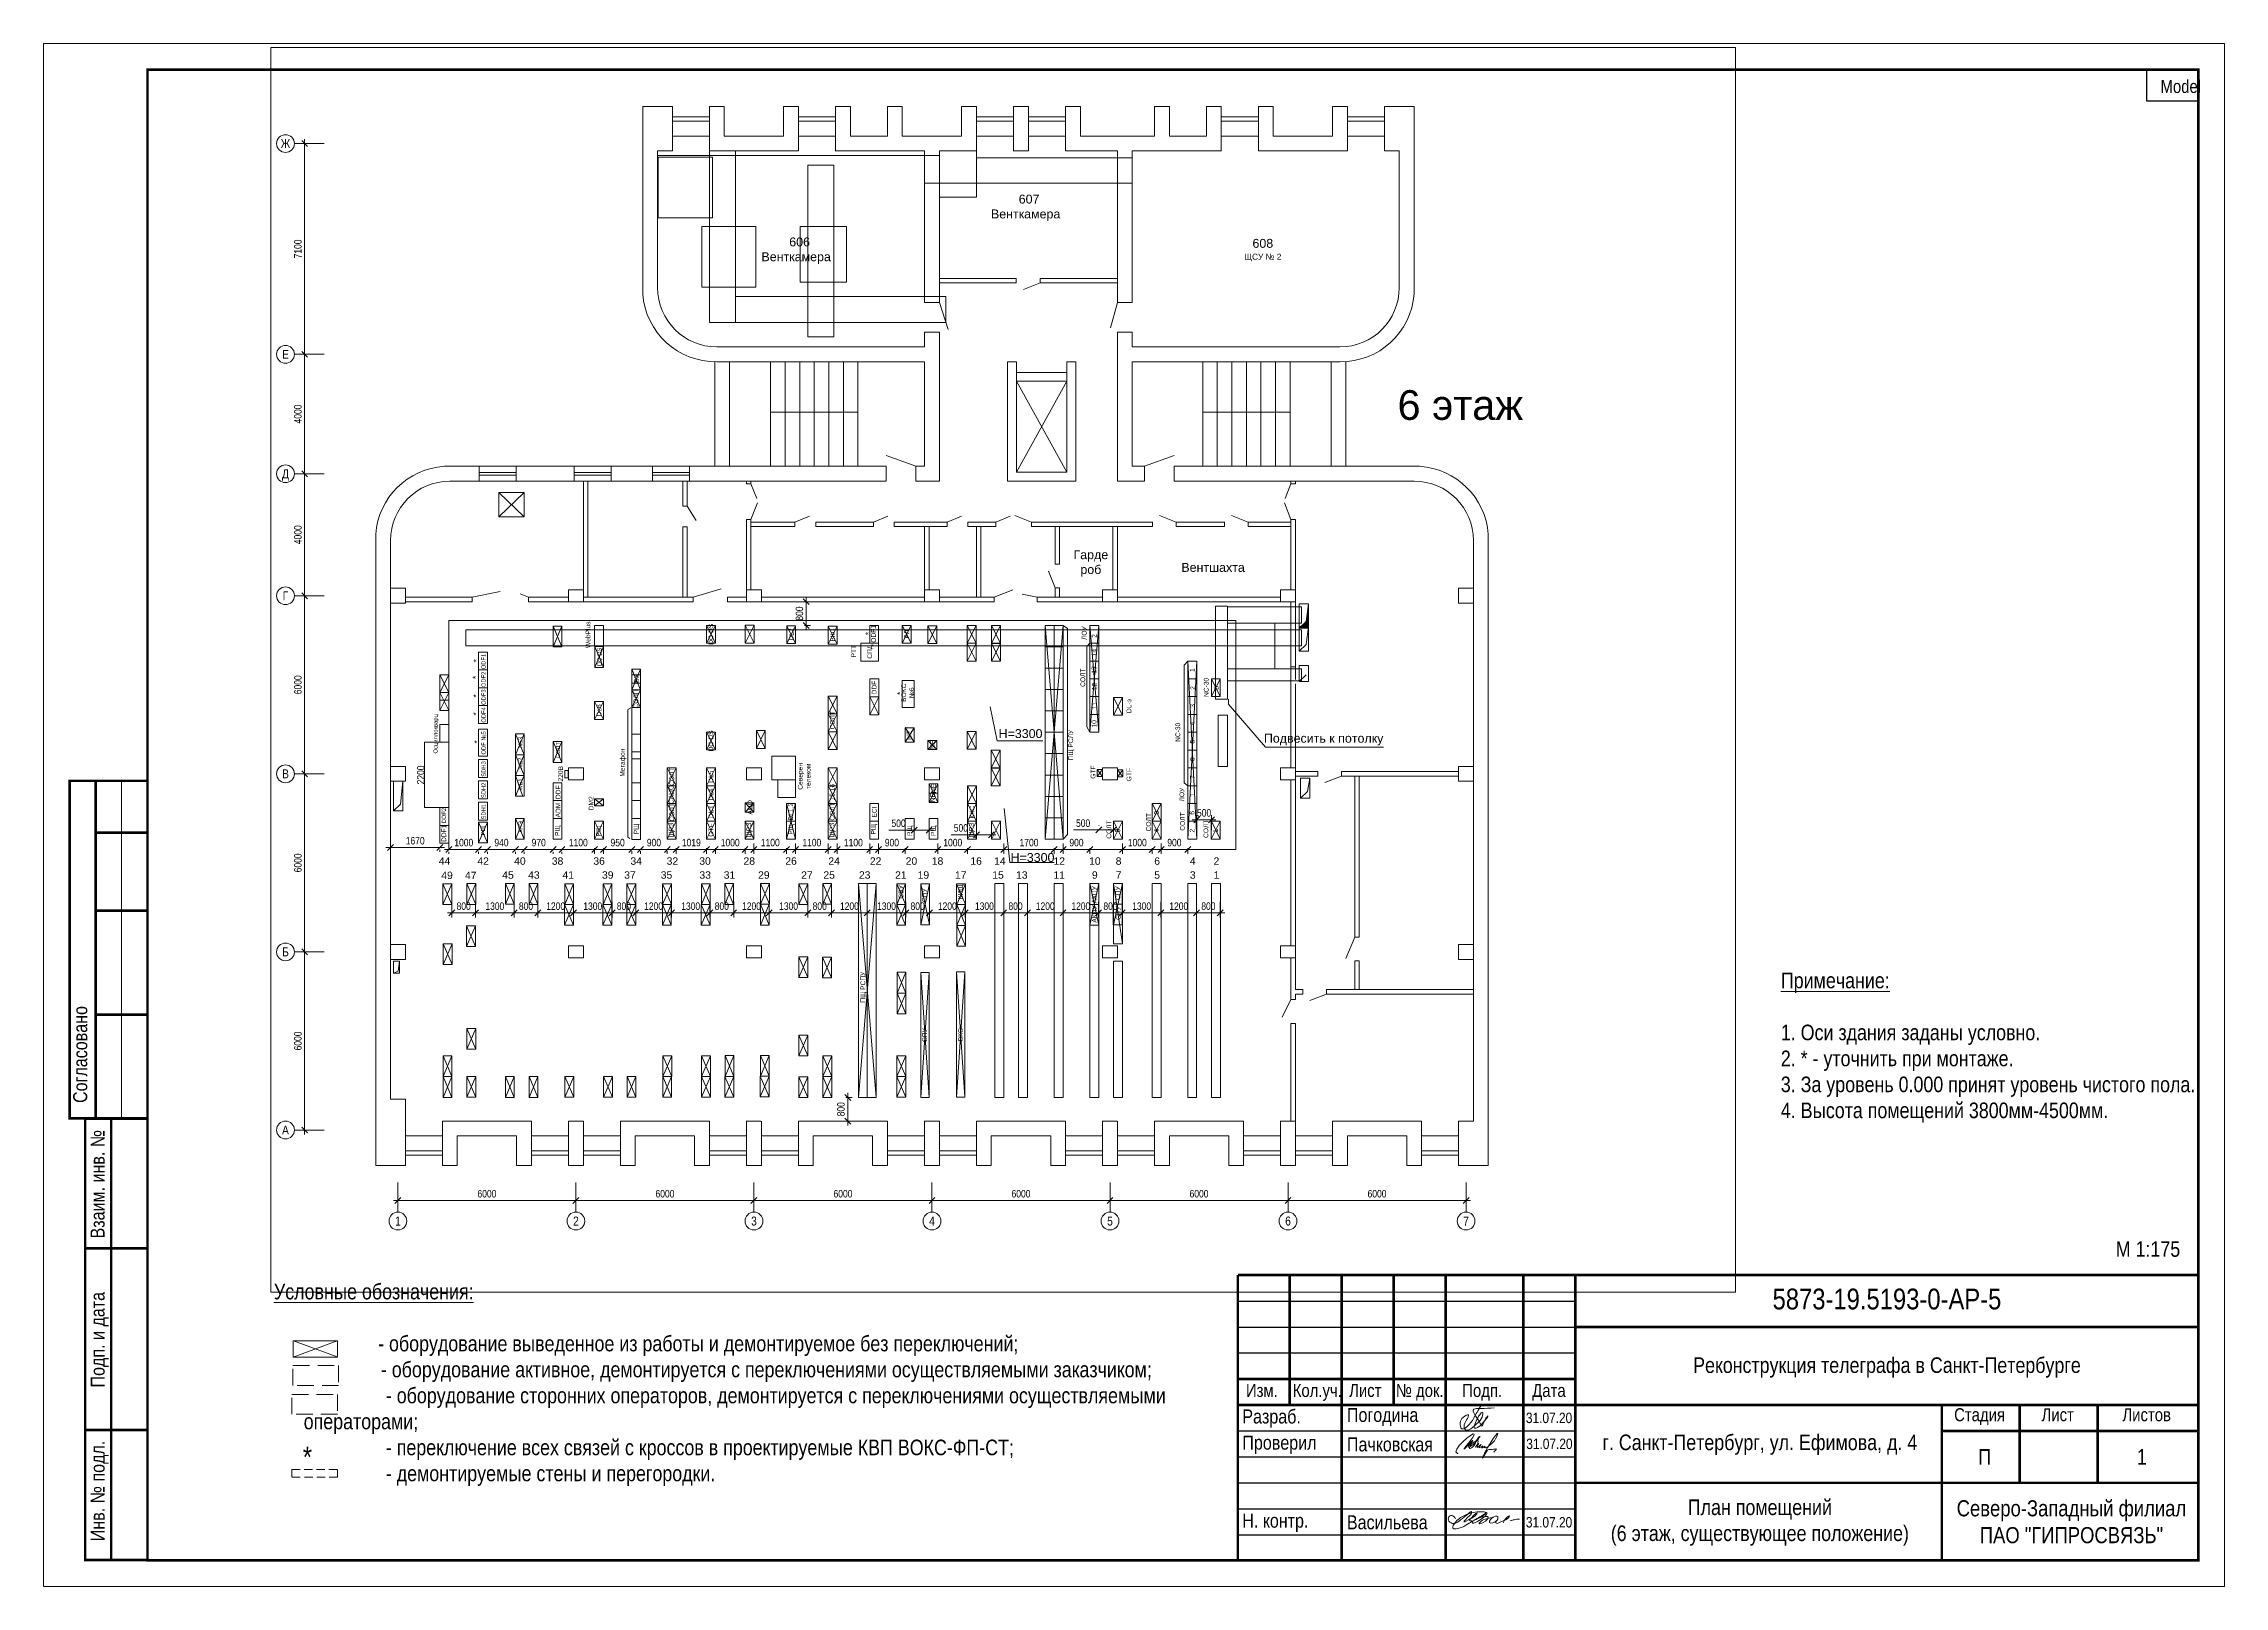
# Paper-space layout '25' of a CAD drawing. Header units: millimetres. Extents: x -1 to 419, y -1 to 296.
# The model-space entities are those that its viewports show. They can reach past a viewport. Long polylines and large blocks are cut down to what shows.
import ezdxf
from ezdxf.enums import TextEntityAlignment as Align

# ---------------------------------------------------------------- set-up
doc = ezdxf.new("R2010")
doc.units = ezdxf.units.MM
for name, pattern in [('GOST2.303 4', [7, 5, -2, 0]), ('HIDDEN2', [4.7625, 3.175, -1.5875]), ('ГОСТ 2.303 4', [7, 5, -2, 0]), ('осеваяX2', [4, 2.5, -0.5, 0.5, -0.5])]:
    doc.linetypes.add(name, pattern=pattern)
doc.layers.add('LC-Вспомогательные', color=150, linetype='Continuous', lineweight=13, plot=False)
for name, color, linetype, lineweight in [('оборудование', 7, 'Continuous', 60), ('РАЗМЕРЫ', 152, 'Continuous', 25), ('Размеры план', 5, 'Continuous', 5), ('Стены', 250, 'Continuous', 20), ('Текст', 7, 'Continuous', 25)]:
    doc.layers.add(name, color=color, linetype=linetype, lineweight=lineweight)
for name, color, linetype in [('Оси здания', 6, 'Continuous'), ('Рамка', 250, 'Continuous'), ('Штамп проекта', 250, 'Continuous')]:
    doc.layers.add(name, color=color, linetype=linetype)
doc.layers.add('рамка_не_печат', color=4, linetype='Continuous', plot=False)
doc.styles.add('17_Standard 2.5', font='ARIALN.TTF', dxfattribs={"height": 250})
doc.styles.add('Arial Cyr', font='arial.ttf')
doc.styles.add('Arial Narrow', font='ARIALN.TTF')
doc.styles.add('LC-Font', font='arial.ttf')
doc.styles.get("Standard").update_dxf_attribs({"font": 'ARIALN.TTF', "height": 3})
doc.dimstyles.get("Standard").update_dxf_attribs({"dimtxt": 2.5, "dimasz": 2, "dimexe": 1.5, "dimexo": 3, "dimgap": 1, "dimtad": 1, "dimtoh": 1, "dimdec": 0, "dimrnd": 1, "dimzin": 0, "dimdsep": 46, "dimtxsty": '17_Standard 2.5', "dimblk": 'OBLIQUE', "dimcen": 2, "dimdle": 1.5, "dimclrd": 5, "dimclre": 5, "dimclrt": 5, "dimadec": 0, "dimazin": 0, "dimtfac": 1, "dimtdec": 0, "dimtofl": 0, "dimtmove": 0, "dimatfit": 3, "dimldrblk": 'OBLIQUE', "dimfxl": 1, "dimtolj": 1, "dimtzin": 0, "dimlwd": 5, "dimlwe": 5, "dimarcsym": 0})

psp = doc.layouts.new('25')

# ---------------------------------------------------------------- texts
at = {"insert": (409.24, 289.21), "char_height": 2.5, "attachment_point": 1, "style": 'Arial Narrow'}
psp.add_mtext_dynamic_manual_height_columns('\\pxqc;{\\C256;\\c0;Model}', width=3.1445, gutter_width=12.5, heights=[0], dxfattribs=at)
at = {"color": 18, "true_color": 0x000000, "style": 'LC-Font'}
for s, insert, char_height, width, attachment_point in [('\\pxqc;{\\fArial Narrow|b0|i0|c204|p34;М 1:175}', (404.49, 64.13), 3, 19.4245, 5), ('\\pxl0.4;{\\fArial Narrow|b0|i0|c204|p34;Разраб\\fArial Narrow|b0|i0|c0|p34;.}', (228.99, 31.51), 2.7, 20, 4), ('\\pxl0.37037;{\\fArial Narrow|b0|i0|c204|p34;Погодина}', (249.21, 31.82), 2.7, 20, 4), ('{\\fArial Narrow|b0|i0|c0|p34;31.07.20}', (289.14, 31.63), 2, 10, 5), ('\\pxl0.4;{\\fArial Narrow|b0|i0|c204|p34;Проверил}', (228.99, 26.47), 2.7, 20, 4), ('\\pxl0.37037;{\\fArial Narrow|b0|i0|c204|p34;Пачковская}', (249.21, 26.52), 2.7, 20, 4), ('{\\fArial Narrow|b0|i0|c0|p34;31.07.20}', (289.21, 26.63), 2, 10, 5), ('\\pxqc;{\\fArial Narrow|b0|i0|c204|p34;П}', (373.05, 24.13), 3, 15, 5), ('\\pxqc;{\\fArial Narrow|b0|i0|c204|p34;1}', (403.32, 24.13), 3, 15, 5), ('\\pxl0.4;{\\fArial Narrow|b0|i0|c204|p34;Н\\fArial Narrow|b0|i0|c0|p34;. \\fArial Narrow|b0|i0|c204|p34;контр\\fArial Narrow|b0|i0|c0|p34;.}', (228.99, 11.45), 2.7, 20, 4), ('\\pxl0.37037;{\\fArial Narrow|b0|i0|c204|p34;Васильева}', (249.21, 11.52), 2.7, 20, 4), ('{\\fArial Narrow|b0|i0|c0|p34;31.07.20}', (289.14, 11.53), 2, 10, 5)]:
    psp.add_mtext(s, dxfattribs=dict(at, insert=insert, char_height=char_height, width=width, attachment_point=attachment_point))
at = {"layer": 'Стены', "lineweight": 20, "ltscale": 0.2, "char_height": 3, "width": 176.9431, "attachment_point": 1}
for s, insert in [('{\\LПримечание:\\P}\\P1. Оси здания заданы условно.\\P2. * - уточнить при монтаже.\\P3. За уровень 0.000 принят уровень чистого пола.\\P4. Высота помещений 3800мм-4500мм.', (333.78, 117.35)), ('{\\LУсловные обозначения:\\P}\\P                     - оборудование выведенное из работы и демонтируемое без переключений;\\P^I         - оборудование активное, демонтируется с переключениями осуществляемыми заказчиком;\\P^I          - оборудование сторонних операторов, демонтируется с переключениями осуществляемыми ^I          операторами;\\P^I          - переключение всех связей с кроссов в проектируемые КВП ВОКС-ФП-СТ;\\P^I          - демонтируемые стены и перегородки.', (43.56, 57.46))]:
    psp.add_mtext(s, dxfattribs=dict(at, insert=insert))
at = {"layer": 'Штамп проекта', "color": 18, "true_color": 0x000000, "width": 119.9773, "attachment_point": 5, "line_spacing_factor": 0.8, "style": 'LC-Font'}
for s, insert, char_height in [('{\\fArial Narrow|b0|i0|c0|p34;5873-19.5193-0-АР-5}', (354.22, 54.5), 4), ('{\\fArial Narrow|b0|i0|c0|p34;\\C256;Реконструкция телеграфа в Санкт-Петербурге}', (354.22, 41.34), 3)]:
    psp.add_mtext(s, dxfattribs=dict(at, insert=insert, char_height=char_height))
at = {"layer": 'Штамп проекта', "color": 18, "true_color": 0x000000, "attachment_point": 5, "style": 'LC-Font'}
for s, insert, char_height, width in [('\\pxl0.16667;{\\fArial Narrow|b0|i0|c204|p34;*}', (49.68, 24.11), 4, 70.5755), ('\\pxl0.16667;{\\fArial Narrow|b0|i0|c0|p34;\\C256;г. Санкт-Петербург, ул. Ефимова, д. 4}', (329.49, 26.48), 3, 70.5755), ('\\pxl0.16667;{\\fArial Narrow|b0|i0|c204|p34;План помещений \\P(6 этаж, существующее положение)}', (329.49, 11.48), 3, 70.5755), ('\\pxl0.16667;{\\fArial Narrow|b0|i0|c204|p34;Северо\\fArial Narrow|b0|i0|c0|p34;-\\fArial Narrow|b0|i0|c204|p34;Западный филиал\\PПАО \\fArial Narrow|b0|i0|c0|p34;"\\fArial Narrow|b0|i0|c204|p34;ГИПРОСВЯЗЬ\\fArial Narrow|b0|i0|c0|p34;" }', (389.49, 11.63), 3.1, 49.4245)]:
    psp.add_mtext(s, dxfattribs=dict(at, insert=insert, char_height=char_height, width=width))

msp = doc.modelspace()

# ---------------------------------------------------------------- texts
at = {"layer": 'оборудование', "color": 0, "linetype": 'Continuous', "lineweight": 20, "insert": (660400.9, -154880.5), "char_height": 160, "width": 1235.359, "attachment_point": 5, "rotation": 90, "style": 'Arial Cyr'}
msp.add_mtext('NE', dxfattribs=at)
at = {"layer": 'Размеры план', "color": 3, "linetype": 'GOST2.303 4', "lineweight": 20, "ltscale": 30, "char_height": 160, "width": 1235.359, "attachment_point": 5, "rotation": 90, "style": 'Arial Cyr'}
for s, insert in [('PTT', (658530.3, -152052.1)), ('DDF', (659223.3, -153274.8)), ('{\\fArial|b0|i0|c204|p34;ВОКС\\P№6}', (660354.3, -153453.4)), ('220В', (648658.2, -156182.2)), ('ECI', (659228.7, -157470.7))]:
    msp.add_mtext(s, dxfattribs=dict(at, insert=insert))
at = {"layer": 'Стены', "color": 0, "linetype": 'Continuous', "lineweight": 20, "attachment_point": 5, "style": 'Arial Cyr'}
for s, insert, char_height, width in [('  60{\\fArial|b0|i0|c204|p34;7\\PВенткамера}', (664330, -137114.8), 300, 4905.238), ('{\\H5.5556x;\\P6 этаж}', (678978.5, -142930.8), 180, 12311.783), ('Н=3300', (664158.2, -154829), 300, 4905.238), ('Подвесить к потолку', (674373.2, -155029.2), 300, 4905.238), ('44', (644744.4, -159122.9), 250, 573.081), ('49', (644828, -159605), 250, 573.081), ('47', (645626.4, -159605), 250, 573.081), ('42', (646044.4, -159122.9), 250, 573.081), ('45', (646883.4, -159592.3), 250, 573.081), ('40', (647284.4, -159122.9), 250, 573.081), ('43', (647755.4, -159592.3), 250, 573.081), ('38', (648554.4, -159122.9), 250, 573.081), ('41', (648913.8, -159592.3), 250, 662.359), ('36', (649954.4, -159122.9), 250, 573.081), ('39', (650245.4, -159592.3), 250, 573.081), ('37', (650994.4, -159592.3), 250, 573.081), ('34', (651204.4, -159122.9), 250, 573.081), ('35', (652226.2, -159592.3), 250, 573.081), ('32', (652424.8, -159122.9), 250, 573.081), ('30', (653524.4, -159122.9), 250, 573.081), ('33', (653529.8, -159592.3), 250, 573.081), ('31', (654348.5, -159592.3), 250, 573.081), ('28', (655013.7, -159122.9), 250, 573.081), ('29', (655506.9, -159592.3), 250, 662.359), ('26', (656424.4, -159122.9), 250, 573.081), ('27', (656958.3, -159592.3), 250, 573.081), ('25', (657707.4, -159592.3), 250, 573.081), ('24', (657874.4, -159122.9), 250, 573.081), ('23', (658905.8, -159592.3), 250, 573.081), ('22', (659274.4, -159122.9), 250, 573.081), ('21', (660124.3, -159592.3), 250, 573.081), ('20', (660481.3, -159122.9), 250, 573.081), ('19', (660883.3, -159592.3), 250, 573.081), ('18', (661361.6, -159122.9), 250, 573.081), ('17', (662141.7, -159592.3), 250, 573.081), ('16', (662661.6, -159122.9), 250, 573.081), ('15', (663400.6, -159592.3), 250, 573.081), ('14', (663461.6, -159122.9), 250, 573.081), ('Н=3300', (664561.4, -159003.4), 300, 4905.238), ('13', (664200.6, -159592.3), 250, 573.081), ('12', (665461.6, -159122.9), 250, 573.081), ('11', (665461.6, -159592.3), 250, 573.081), ('10', (666661.6, -159122.9), 250, 573.081), ('9', (666661.6, -159592.3), 250, 573.081), ('8', (667461.6, -159122.9), 250, 573.081), ('7', (667461.6, -159592.3), 250, 573.081), ('5', (668761.6, -159592.3), 250, 573.081), ('6', (668761.6, -159122.9), 250, 573.081), ('4', (669961.6, -159122.9), 250, 573.081), ('3', (669961.6, -159592.3), 250, 573.081), ('2', (670761.6, -159122.9), 250, 573.081), ('1', (670761.6, -159592.3), 250, 573.081)]:
    msp.add_mtext(s, dxfattribs=dict(at, insert=insert, char_height=char_height, width=width))
at = {"layer": 'Стены', "color": 0, "linetype": 'Continuous', "lineweight": 20, "ltscale": 100, "char_height": 300, "width": 4905.238, "attachment_point": 5, "style": 'Arial Cyr'}
for s, insert in [('  60{\\fArial|b0|i0|c204|p34;6\\PВенткамера}', (656595.9, -138557.1)), ('608\\P{\\H0.66667x;ЩСУ № 2}', (672324.5, -138539.6)), ('{\\fArial|b0|i0|c204|p34;Гарде}\\P{\\fArial|b0|i0|c204|p34;роб}', (666528, -149094.8)), ('Вентшахта', (670648, -149230))]:
    msp.add_mtext(s, dxfattribs=dict(at, insert=insert))
at = {"layer": 'Стены', "color": 1, "linetype": 'Continuous', "lineweight": 20, "char_height": 160, "width": 1235.359, "attachment_point": 5, "rotation": 90, "style": 'Arial Cyr'}
for s, insert in [('WebPlus', (649581.2, -151498.9)), ('Мегафон', (650764.6, -155805.4)), ('Северен телеком', (656867.9, -156266.4)), ('DDF', (648570.7, -156803.6)), ('ADM', (648570.7, -157403.6)), ('РЩ', (651226.8, -158039))]:
    msp.add_mtext(s, dxfattribs=dict(at, insert=insert))
at = {"layer": 'Стены', "color": 0, "linetype": 'Continuous', "lineweight": 20, "attachment_point": 5, "rotation": 90, "style": 'Arial Cyr'}
for s, insert, char_height, width in [('DC-DS', (653724, -151480.7), 160, 1235.359), ('DL2', (656430.6, -151487.2), 160, 1235.359), ('{\\fArial|b0|i0|c204|p34;ВКС}', (657825.2, -151507), 160, 1235.359), ('*', (659030.8, -151457.5), 200, 250.026), ('{\\fArial|b0|i0|c204|p34;РЛ}', (660325.2, -151478), 160, 1235.359), ('{\\fArial|b0|i0|c204|p34;ЛОУ}', (666304.8, -151442.8), 160, 1093.424), ('DC-DS', (649966.4, -152242.3), 140, 1235.359), ('{\\fArial|b0|i0|c204|p34;14}', (666637.8, -152099.6), 160, 1093.424), ('{\\fArial|b0|i0|c204|p34;2}', (666642.2, -151537.8), 160, 1093.424), ('*', (645816.2, -152374), 200, 250.026), ('{\\fArial|b0|i0|c204|p34;ВУ}', (651211, -152971.1), 160, 1235.359), ('{\\fArial|b0|i0|c204|p34;СОЛТ}', (666258.3, -152944.1), 160, 1093.424), ('{\\fArial|b0|i0|c204|p34;13}', (666632.2, -152683.5), 160, 1093.424), ('{\\fArial|b0|i0|c204|p34;1}', (669943.9, -152686.6), 160, 1093.424), ('*', (645796.2, -152933.1), 200, 250.026), ('*', (645805.2, -153554.3), 200, 250.026), ('{\\fArial|b0|i0|c204|p34;СОЛП}', (651195.5, -153660.5), 160, 1235.359), ('*', (660095.8, -153470.9), 200, 250.026), ('{\\fArial|b0|i0|c204|p34;12}', (666648.9, -153239.5), 160, 1093.424), ('{\\fArial|b0|i0|c204|p34;2}', (669961.6, -153289.9), 160, 1093.424), ('NC-30', (670417.4, -153271.7), 160, 1093.424), ('{\\fArial|b0|i0|c204|p34;8}', (670755.5, -153288.2), 160, 1093.424), ('{\\fArial|b0|i0|c204|p34;Осциллокварц}', (644459.9, -154833.8), 140, 1235.359), ('*', (645803.8, -154160.3), 200, 250.026), ('DL6', (649955.2, -154045.5), 160, 1235.359), ('{\\fArial|b0|i0|c204|p34;СОЛТ}', (657817.7, -154377.8), 160, 1235.359), ('{\\fArial|b0|i0|c204|p34;11}', (666648.9, -153879), 160, 1093.424), ('DL-{\\fArial|b0|i0|c204|p34;э}', (667812.3, -153901.6), 160, 1093.424), ('{\\fArial|b0|i0|c204|p34;3}', (669951.7, -153894.6), 160, 1093.424), ('*', (645838.4, -155105.6), 200, 250.026), ('NE{\\fArial|b0|i0|c204|p34;3}', (647300.7, -155126.7), 140, 1235.359), ('DC-DS', (653724, -155074.5), 160, 1235.359), ('NE', (661187.2, -155211), 160, 1235.359), ('{\\fArial|b0|i0|c204|p34;ПЩ РСЛУ}', (665873.5, -155215), 160, 1235.359), ('{\\fArial|b0|i0|c204|p34;10}', (666637.3, -154498.4), 160, 1093.424), ('NC-30', (669459.5, -154783.8), 160, 1093.424), ('{\\fArial|b0|i0|c204|p34;5}', (669951.7, -155094.6), 160, 1093.424), ('{\\fArial|b0|i0|c204|p34;4}', (669951.7, -154494.6), 160, 1093.424), ('SDH3', (646060.7, -156019.1), 140, 1235.359), ('NE{\\fArial|b0|i0|c204|p34;2}', (647300.7, -155826.7), 140, 1235.359), ('{\\fArial|b0|i0|c204|p34;СОЛТ}', (648570.7, -155382.8), 140, 1235.359), ('{\\fArial|b0|i0|c204|p34;6}', (669951.7, -155694.6), 160, 1093.424), ('SDH2', (646060.7, -156739.1), 140, 1235.359), ('NE1', (647300.7, -156526.7), 140, 1235.359), ('{\\fArial|b0|i0|c204|p34;СОЛТ}', (652405.2, -156278), 160, 1235.359), ('DL5', (653724, -156278), 160, 1235.359), ('{\\fArial|b0|i0|c204|p34;СОЛТ 15,16}', (657825.2, -157140), 160, 1235.359), ('NE', (661224.9, -156675.3), 160, 1235.359), ('GTF', (666602.8, -156125.3), 160, 1093.424), ('GTF', (667813.7, -156209.1), 160, 1093.424), ('{\\fArial|b0|i0|c204|p34;7}', (669951.7, -156294.6), 160, 1093.424), ('SDH1', (646060.7, -157459.1), 140, 1235.359), ('DM2', (649682.4, -157175.3), 160, 1235.359), ('{\\fArial|b0|i0|c204|p34;САЦО}', (652405.2, -156878), 160, 1235.359), ('{\\fArial|b0|i0|c204|p34;СОЛТ}', (652405.2, -157478), 160, 1235.359), ('DL3', (653724, -157478), 160, 1235.359), ('DL4', (653724, -156878), 160, 1235.359), ('{\\fArial|b0|i0|c204|p34;АЦО}', (655059.3, -157311.5), 160, 1235.359), ('DL1,2', (656427.3, -157459.8), 160, 1235.359), ('NE', (661197.5, -156990.2), 160, 1235.359), ('{\\fArial|b0|i0|c204|p34;ККС}', (662525.2, -157478), 160, 1235.359), ('{\\fArial|b0|i0|c204|p34;ЛОУ}', (669597.8, -156882.1), 160, 1093.424), ('{\\fArial|b0|i0|c204|p34;1}', (669951.7, -156894.6), 160, 1093.424), ('DDF1', (644719.7, -158186.3), 160, 1235.359), ('DDF2', (644719.7, -157586.3), 140, 1235.359), ('РЩ', (646060.7, -158099.1), 140, 1235.359), ('{\\fArial|b0|i0|c204|p34;КРЭ}', (647300.7, -157969.1), 140, 1235.359), ('РЩ', (649953.1, -158108.5), 160, 1235.359), ('{\\fArial|b0|i0|c204|p34;ЩРЗ}', (652405.2, -158078), 160, 1235.359), ('GTF', (653724, -158078), 160, 1235.359), ('{\\fArial|b0|i0|c204|p34;ЩРЗ}', (655024, -158078), 160, 1235.359), ('РЩ', (656437.6, -158053.3), 160, 1235.359), ('{\\fArial|b0|i0|c204|p34;ЩРЗ}', (657825.2, -158078), 160, 1235.359), ('{\\fArial|b0|i0|c204|p34;ЩРЗ}', (662525.2, -158078), 160, 1235.359), ('{\\fArial|b0|i0|c204|p34;СОЛТ}', (667137, -158058.8), 160, 1093.424), ('{\\fArial|b0|i0|c204|p34;СОЛТ}', (668471.3, -157813.6), 160, 1093.424), ('{\\fArial|b0|i0|c204|p34;3}', (668739.8, -157498.4), 160, 1093.424), ('{\\fArial|b0|i0|c204|p34;СОЛТ}', (669615.6, -157788.9), 160, 1093.424), ('{\\fArial|b0|i0|c204|p34;6}', (669939.8, -157497.5), 160, 1093.424), ('{\\fArial|b0|i0|c204|p34;СОЛТ}', (670407.3, -158033.8), 160, 1093.424), ('{\\fArial|b0|i0|c204|p34;5}', (667437.3, -158098.1), 160, 1093.424), ('{\\fArial|b0|i0|c204|p34;4}', (668739.8, -158098.4), 160, 1093.424), ('{\\fArial|b0|i0|c204|p34;2}', (669939.8, -158097.5), 160, 1093.424), ('{\\fArial|b0|i0|c204|p34;1}', (670731.5, -158095.8), 160, 1093.424), ('{\\fArial|b0|i0|c204|p34;СВУ}', (660128.4, -160160.1), 160, 1235.359), ('{\\fArial|b0|i0|c204|p34;СПУ}', (660919.4, -160272.4), 160, 1235.359), ('{\\fArial|b0|i0|c204|p34;КИЩ}', (662149.6, -160162.3), 160, 1235.359), ('{\\fArial|b0|i0|c204|p34;АКПУ}', (666640.8, -160257.1), 160, 1235.359), ('C{\\fArial|b0|i0|c204|p34;ПУ}', (667436.9, -160202.4), 160, 1235.359), ('{\\fArial|b0|i0|c204|p34;АКПУ}', (666644.8, -160906), 160, 1235.359), ('C{\\fArial|b0|i0|c204|p34;ПУ}', (667448.5, -160871.8), 160, 1235.359), ('{\\fArial|b0|i0|c204|p34;ПЩ РСПУ}', (658866.3, -163371.2), 160, 1235.359), ('{\\fArial|b0|i0|c204|p34;СПУ}', (660929, -164986.2), 160, 1235.359), ('{\\fArial|b0|i0|c204|p34;ВКС}', (662132.4, -164972), 160, 1235.359)]:
    msp.add_mtext(s, dxfattribs=dict(at, insert=insert, char_height=char_height, width=width))
at = {"layer": 'Стены', "color": 3, "linetype": 'Continuous', "lineweight": 20, "width": 1235.359, "attachment_point": 5, "rotation": 90, "style": 'Arial Cyr'}
for s, insert, char_height in [('ODF1', (659203.5, -151467.2), 160), ('СПД', (659093.7, -152069.1), 160), ('ODF1', (646060.7, -152399.1), 140), ('ODF2', (646060.7, -152999.1), 140), ('ODF3', (646060.7, -153599.1), 140), ('ODF4', (646060.7, -154199.1), 140), ('ODF{\\fArial|b0|i0|c204|p34; №5}', (646060.7, -155140.3), 140), ('РЩ', (648570.7, -158099.1), 160), ('РЩ', (659223.1, -158047.5), 160), ('РЩ', (660440.7, -158099.1), 160), ('РЩ', (661240.7, -158099.1), 160)]:
    msp.add_mtext(s, dxfattribs=dict(at, insert=insert, char_height=char_height))

# ---------------------------------------------------------------- blocks, each defined once
blk = doc.blocks.new('A$C25BD375B')
at = {"layer": 'LC-Вспомогательные', "color": 7, "true_color": 0xffffff}
blk.add_lwpolyline([(0, 297), (420, 297), (420, 0), (0, 0)], close=True, dxfattribs=at)
at = {"layer": 'Рамка', "color": 18, "lineweight": 50, "true_color": 0x000000, "const_width": 0.5}
blk.add_lwpolyline([(20.000013, 5), (19.999264, 292), (415, 292), (415, 5), (20.000013, 5)], dxfattribs=at)
at = {"layer": 'Штамп проекта', "color": 18, "lineweight": 50, "true_color": 0x030303, "const_width": 0.5}
for points in [[(20.000013, 155.07465), (5.000013, 155.07465), (5.000013, 90.07465), (8.000013, 90.07465), (8.000013, 90.07465), (8.000013, 5.07465), (20.000013, 5.07465)], [(20.000013, 155.07465), (20.000013, 90.07465), (20.000013, 90.07465), (20.000013, 5.07465)], [(13.000013, 5.07465), (13.000013, 90.07465)], [(20.000013, 65.07465), (8.000013, 65.07465)], [(20.000013, 30.07465), (8.000013, 30.07465)]]:
    blk.add_lwpolyline(points, dxfattribs=at)
at = {"layer": 'Штамп проекта', "color": 18, "linetype": 'Continuous', "lineweight": 50, "true_color": 0x030303, "const_width": 0.5}
for points in [[(10.000013, 90.07465), (10.000013, 155.07465)], [(20.000013, 145.07465), (10.000013, 145.07465)], [(20.000013, 130.07465), (10.000013, 130.07465)], [(20.000013, 110.07465), (10.000013, 110.07465)]]:
    blk.add_lwpolyline(points, dxfattribs=at)
at = {"layer": 'Штамп проекта', "color": 18, "linetype": 'Continuous', "lineweight": 13, "true_color": 0x030303}
blk.add_lwpolyline([(15.000013, 90.07465), (15.000013, 155.07465)], dxfattribs=at)
at = {"layer": 'Штамп проекта', "color": 18, "linetype": 'Continuous', "true_color": 0x030303, "const_width": 0.6}
blk.add_lwpolyline([(8.000013, 90.07465), (20.000013, 90.07465)], dxfattribs=at)
at = {"layer": 'Штамп проекта', "color": 18, "true_color": 0x030303, "const_width": 0.6}
blk.add_lwpolyline([(20.000013, 90.07465), (20.000013, 90.07465)], dxfattribs=at)
at = {"layer": 'Штамп проекта', "color": 18, "lineweight": 60, "true_color": 0x030303, "const_width": 0.5}
blk.add_lwpolyline([(20.000013, 5), (20.000013, 59.999998)], dxfattribs=at)
at = {"layer": 'Штамп проекта', "color": 18, "lineweight": 60, "true_color": 0x000000, "const_width": 0.5}
for points in [[(230, 4.925349), (230, 59.925347)], [(230, 59.925347), (415, 59.925347)], [(240, 34.925348), (240, 59.925347)], [(249.999999, 4.925349), (249.999999, 59.925347)], [(259.999999, 34.925348), (259.999999, 59.925347)], [(269.999999, 4.925349), (269.999999, 59.925347)], [(284.999998, 4.925349), (284.999998, 59.925347)], [(294.999998, 4.925349), (294.999998, 59.925347)], [(295.022717, 49.925348), (415, 49.925348)], [(230, 39.925348), (294.999998, 39.925348)], [(230, 34.925348), (294.999998, 34.925348)], [(294.999998, 34.925348), (415, 34.925348)], [(365.575487, 4.933906), (365.575487, 34.925348)], [(380.575486, 19.925349), (380.575486, 34.925348)], [(395.575485, 19.925349), (395.575485, 34.925348)], [(365.575487, 29.925348), (415, 29.925348)], [(294.999998, 19.925349), (415, 19.925349)]]:
    blk.add_lwpolyline(points, dxfattribs=at)
at = {"layer": 'Штамп проекта', "color": 18, "lineweight": 25, "true_color": 0x000000}
for points in [[(230, 54.925347), (294.999998, 54.925347)], [(230, 49.925348), (295.022717, 49.925348)], [(230, 44.925348), (294.999998, 44.925348)], [(230, 29.925348), (294.999998, 29.925348)], [(230, 24.925349), (294.999998, 24.925349)], [(230, 19.925349), (294.999998, 19.925349)], [(230, 14.925349), (294.999998, 14.925349)], [(230, 9.925349), (294.999998, 9.925349)]]:
    blk.add_lwpolyline(points, dxfattribs=at)
at = {"layer": 'Штамп проекта', "color": 18, "true_color": 0x030303, "char_height": 2.7, "attachment_point": 1, "rotation": 90, "style": 'LC-Font'}
for s, insert in [('{\\fArial Narrow|b0|i0|c204|p34;Согласовано}', (5.694962, 93.057553)), ('{\\fArial Narrow|b0|i0|c204|p34;Взаим. инв. №}', (9.038561, 66.970627)), ('{\\fArial Narrow|b0|i0|c204|p34;Подп. и дата}', (9.038561, 38.276068)), ('{\\fArial Narrow|b0|i0|c204|p34;Инв. № подл.}', (9.038561, 8.692303))]:
    blk.add_mtext_dynamic_manual_height_columns(s, width=45.747833, gutter_width=15, heights=[0], dxfattribs=dict(at, insert=insert))
at = {"layer": 'Штамп проекта', "color": 18, "true_color": 0x030303, "char_height": 2.5, "attachment_point": 1, "style": 'LC-Font'}
for s, insert in [('{\\fArial Narrow|b0|i0|c204|p34;Изм.}', (231.558311, 38.958671)), ('{\\fArial Narrow|b0|i0|c204|p34;Кол.уч.}', (240.575206, 38.958671)), ('{\\fArial Narrow|b0|i0|c204|p34;Лист}', (251.427394, 38.958671)), ('{\\fArial Narrow|b0|i0|c204|p34;№ док.}', (260.444291, 38.958671)), ('{\\fArial Narrow|b0|i0|c204|p34;Подп.}', (273.211576, 38.958671)), ('{\\fArial Narrow|b0|i0|c204|p34;Дата}', (286.697019, 38.958671)), ('{\\fArial Narrow|b0|i0|c204|p34;Стадия}', (367.948363, 34.292454)), ('{\\fArial Narrow|b0|i0|c204|p34;Лист}', (384.789457, 34.292454)), ('{\\fArial Narrow|b0|i0|c204|p34;Листов}', (400.363569, 34.292454))]:
    blk.add_mtext_dynamic_manual_height_columns(s, width=13.645036, gutter_width=15, heights=[0], dxfattribs=dict(at, insert=insert))
blk = doc.blocks.new('подпись Погодина')
at = {"color": 154, "lineweight": 9, "true_color": 0x0051a8}
blk.add_open_spline([(0.49, 2.04), (0.16, 1.45), (-0.49, 0.39), (-1.13, -0.87), (-2.61, -2.13), (-2.89, -0.6), (-2.47, 0.09), (-1.2, 0.85), (-1.85, -0.47), (-2.26, -1.01), (-1.9, -2.46), (-0.14, -0.8), (0.62, -0.15), (0.87, 1.25), (0.02, 0.29), (-0.17, -0.25), (-0.9, -1.75), (0.25, -1.34), (0.64, -0.85), (1.91, 0.67), (0.89, -0.2), (0.71, -1.71), (0.09, -0.08), (-1.48, 1.54), (0.9, 1.46), (1.79, 1.59), (2.51, 1.59)], degree=3, knots=[0, 0, 0, 0, 2.014222, 3.556289, 4.880347, 5.819347, 6.833248, 7.700265, 8.547146, 9.608061, 10.07351, 12.330896, 13.407052, 14.187263, 14.767236, 15.915714, 17.03483, 17.521158, 18.650896, 19.939518, 20.399962, 21.811193, 22.279869, 24.698367, 25.684598, 27.840719, 27.840719, 27.840719, 27.840719], dxfattribs=at)
blk = doc.blocks.new('подпись Васильева')
at = {"color": 162, "lineweight": 9, "true_color": 0x2630b3}
for points, knots in [([(-4.39, -0.17), (-4.54, 0.08), (-4.91, 0.56), (-5.71, 0.18), (-5.63, -0.73), (-4.55, -1.22), (-3.32, -0.2), (-2.72, 0.27), (-1.65, 1.2), (-1.68, 0.64), (-1.87, 0.46), (-2.02, 0.33)], [0, 0, 0, 0, 0.878032, 1.411116, 2.148305, 3.058835, 4.376209, 6.195725, 6.730015, 6.93202, 7.521667, 7.521667, 7.521667, 7.521667]), ([(-1.71, 0.71), (-1.79, 0.54), (-2.24, 0.12), (-2.63, -0.2), (-3.11, -0.8), (-2.05, -0.38), (-1.63, -0.02), (-1.02, 0.27), (-0.59, 0.91), (-1.38, 0.43), (-1.55, 0.15), (-2.22, -0.66), (-1.32, -0.4), (-1.64, -1.09), (-0.68, -0.67), (-0.11, -0.33), (1.73, 0.96), (-0.99, 1.07), (-2.59, 0.58), (-4.15, -0.24), (-5.38, -2.2), (-3.16, -1.7), (-2.02, -0.81), (-0.49, -0.08), (0.32, 0.32), (0.9, 0.89), (-0.25, 0.1), (-1.95, -0.82), (-0.05, 0.21), (1.62, 0.27), (0.64, -0.79), (-0.66, -1.17), (0.51, -0.09), (1.3, -0.25), (2.92, 0.52), (2.78, -0.82), (0.83, -1.21), (1.68, -0.06), (2, 0.11)], [0, 0, 0, 0, 0.57554, 1.708831, 1.901897, 2.329669, 3.672138, 4.200956, 4.680198, 4.895582, 6.246307, 6.5323, 7.097216, 7.351899, 7.9845, 8.76324, 10.402673, 11.754619, 14.1367, 16.205416, 17.391449, 18.901307, 20.373305, 22.488673, 23.387163, 23.690617, 24.148906, 25.968114, 27.465402, 28.442865, 29.68327, 30.420672, 30.948403, 32.908349, 33.877634, 34.517883, 35.862672, 36.948792, 36.948792, 36.948792, 36.948792]), ([(2.51, -0.62), (2.49, -0.65), (2.44, -0.73), (2.58, -1.26), (3.71, -0.34), (4.41, -0.41), (4.93, 0.48), (3.98, -0.15), (3.9, -0.57), (3.72, -0.9)], [0, 0, 0, 0, 0.121714, 0.244673, 1.491543, 2.473052, 2.904037, 3.393955, 4.53475, 4.53475, 4.53475, 4.53475]), ([(4.98, -0.48), (5.19, -0.45), (5.68, -0.31), (6.2, -0.24), (6.5, -0.25)], [0, 0, 0, 0, 0.6283, 1.543033, 1.543033, 1.543033, 1.543033])]:
    blk.add_open_spline(points, degree=3, knots=knots, dxfattribs=at)
blk = doc.blocks.new('подпичь Пачковская')
at = {"color": 162, "lineweight": 9, "true_color": 0x2237c2}
blk.add_open_spline([(-3.5, -1.2), (-3.53, -1.21), (-5.08, -0.91), (2.19, 5.14), (-4.3, -2.44), (0.01, 2.21), (-2.36, -0.56), (-0.61, 0.42), (0.63, 2.26), (-0.55, 0.96), (-0.54, 0.21), (-1.81, -0.65), (-1.33, 0.7), (0.56, 1.47), (-1.1, -0.81), (0.39, 1.12), (-0.79, -0.79), (0.87, 0.84), (-0.45, -0.69), (1.01, 0.4), (0.34, -0.26), (0.74, -0.21), (1.09, 0.23), (0.79, -0.45), (1.24, 0.1), (1.11, -0.43), (2.08, 0.46), (2.56, 0.61), (3.61, 2.87), (1.64, 0.38), (0.04, -3.03), (1.16, -1.08), (1.67, -0.38), (2.26, -0.62), (3.28, -0.21), (2.71, -0.83), (2.53, -0.95)], degree=3, knots=[0, 0, 0, 0, 0.099036, 4.431101, 7.521849, 9.613989, 11.012094, 11.886543, 13.749103, 14.41546, 15.717935, 16.483595, 17.300118, 18.551343, 19.629557, 20.460456, 21.214052, 22.049309, 22.686597, 23.376922, 23.715093, 23.882465, 24.273259, 24.529367, 24.853778, 25.004226, 25.49757, 26.867004, 28.250523, 29.711783, 33.105999, 34.226273, 34.894092, 35.408768, 36.118344, 36.778069, 36.778069, 36.778069, 36.778069], dxfattribs=at)
blk = doc.blocks.new('обозначение оси')
at = {"layer": 'Оси здания', "linetype": 'осеваяX2', "lineweight": 5}
blk.add_line((-10, 0), (0, 0), dxfattribs=at)
at = {"layer": 'Оси здания', "lineweight": 5}
blk.add_circle((-13, 0), 3, dxfattribs=at)
at = {"layer": 'Оси здания', "linetype": 'ByBlock', "lineweight": 5}
blk.add_attdef('ОСЬ', text='', height=3, dxfattribs=at).set_placement((-13, 0), align=Align.MIDDLE_CENTER)
blk = doc.blocks.new('*U65')
at = {"layer": 'Оси здания', "linetype": 'осеваяX2', "lineweight": 5}
blk.add_line((0, -10), (0, 0), dxfattribs=at)
at = {"layer": 'Оси здания', "lineweight": 5}
blk.add_circle((0, -13), 3, dxfattribs=at)
at = {"layer": 'Оси здания', "linetype": 'ByBlock', "lineweight": 5}
blk.add_attdef('ОСЬ', text='', height=3, rotation=360, dxfattribs=at).set_placement((0, -13), align=Align.MIDDLE_CENTER)
blk = doc.blocks.new('_Oblique')
at = {"color": 0, "linetype": 'ByBlock', "lineweight": -2}
blk.add_line((-0.5, -0.5), (0.5, 0.5), dxfattribs=at)
blk = doc.blocks.new('*D438')
at = {"layer": 'Defpoints', "color": 0, "transparency": 16777216}
for p in [(655173.572558, -169966.313389), (661173.572558, -169983.192885), (661173.572558, -170558.000436)]:
    blk.add_point(p, dxfattribs=at)
at = {"layer": 'Стены', "color": 5, "linetype": 'Continuous', "lineweight": 5, "transparency": 16777216}
for p, q in [((655173.572558, -170266.313389), (655173.572558, -170708.000436)), ((661173.572558, -170283.192885), (661173.572558, -170708.000436)), ((655023.572558, -170558.000436), (661323.572558, -170558.000436))]:
    blk.add_line(p, q, dxfattribs=at)
at = {"layer": 'Стены', "color": 5, "lineweight": 5, "transparency": 16777216, "xscale": 200, "yscale": 200, "zscale": 200, "rotation": 180}
blk.add_blockref('_Oblique', (655173.572558, -170558.000436), dxfattribs=at)
at = {"layer": 'Стены', "color": 5, "lineweight": 5, "transparency": 16777216, "xscale": 200, "yscale": 200, "zscale": 200}
blk.add_blockref('_Oblique', (661173.572558, -170558.000436), dxfattribs=at)
at = {"layer": 'Стены', "color": 5, "linetype": 'Continuous', "lineweight": 20, "transparency": 16777216, "insert": (658173.572558, -170330.372808), "char_height": 250, "attachment_point": 5, "style": '17_Standard 2.5'}
blk.add_mtext('\\A1;6000', dxfattribs=at)
blk = doc.blocks.new('*D439')
at = {"layer": 'Defpoints', "color": 0, "transparency": 16777216}
for p in [(661173.572558, -169949.433894), (667173.572558, -169966.313389), (667173.572558, -170558.000436)]:
    blk.add_point(p, dxfattribs=at)
at = {"layer": 'Стены', "color": 5, "linetype": 'Continuous', "lineweight": 5, "transparency": 16777216}
for p, q in [((661173.572558, -170249.433894), (661173.572558, -170708.000436)), ((667173.572558, -170266.313389), (667173.572558, -170708.000436)), ((661023.572558, -170558.000436), (667323.572558, -170558.000436))]:
    blk.add_line(p, q, dxfattribs=at)
at = {"layer": 'Стены', "color": 5, "lineweight": 5, "transparency": 16777216, "xscale": 200, "yscale": 200, "zscale": 200, "rotation": 180}
blk.add_blockref('_Oblique', (661173.572558, -170558.000436), dxfattribs=at)
at = {"layer": 'Стены', "color": 5, "lineweight": 5, "transparency": 16777216, "xscale": 200, "yscale": 200, "zscale": 200}
blk.add_blockref('_Oblique', (667173.572558, -170558.000436), dxfattribs=at)
at = {"layer": 'Стены', "color": 5, "linetype": 'Continuous', "lineweight": 20, "transparency": 16777216, "insert": (664173.572558, -170330.372808), "char_height": 250, "attachment_point": 5, "style": '17_Standard 2.5'}
blk.add_mtext('\\A1;6000', dxfattribs=at)
blk = doc.blocks.new('*D440')
at = {"layer": 'Defpoints', "color": 0, "transparency": 16777216}
for p in [(667173.572558, -169966.313389), (673173.572558, -169983.192885), (673173.572558, -170558.000436)]:
    blk.add_point(p, dxfattribs=at)
at = {"layer": 'Стены', "color": 5, "linetype": 'Continuous', "lineweight": 5, "transparency": 16777216}
for p, q in [((667173.572558, -170266.313389), (667173.572558, -170708.000436)), ((673173.572558, -170283.192885), (673173.572558, -170708.000436)), ((667023.572558, -170558.000436), (673323.572558, -170558.000436))]:
    blk.add_line(p, q, dxfattribs=at)
at = {"layer": 'Стены', "color": 5, "lineweight": 5, "transparency": 16777216, "xscale": 200, "yscale": 200, "zscale": 200, "rotation": 180}
blk.add_blockref('_Oblique', (667173.572558, -170558.000436), dxfattribs=at)
at = {"layer": 'Стены', "color": 5, "lineweight": 5, "transparency": 16777216, "xscale": 200, "yscale": 200, "zscale": 200}
blk.add_blockref('_Oblique', (673173.572558, -170558.000436), dxfattribs=at)
at = {"layer": 'Стены', "color": 5, "linetype": 'Continuous', "lineweight": 20, "transparency": 16777216, "insert": (670173.572558, -170330.372808), "char_height": 250, "attachment_point": 5, "style": '17_Standard 2.5'}
blk.add_mtext('\\A1;6000', dxfattribs=at)
blk = doc.blocks.new('*D441')
at = {"layer": 'Defpoints', "color": 0, "transparency": 16777216}
for p in [(673173.572558, -169966.313389), (679173.572558, -169983.192885), (679173.572558, -170558.000436)]:
    blk.add_point(p, dxfattribs=at)
at = {"layer": 'Стены', "color": 5, "linetype": 'Continuous', "lineweight": 5, "transparency": 16777216}
for p, q in [((673173.572558, -170266.313389), (673173.572558, -170708.000436)), ((679173.572558, -170283.192885), (679173.572558, -170708.000436)), ((673023.572558, -170558.000436), (679323.572558, -170558.000436))]:
    blk.add_line(p, q, dxfattribs=at)
at = {"layer": 'Стены', "color": 5, "lineweight": 5, "transparency": 16777216, "xscale": 200, "yscale": 200, "zscale": 200, "rotation": 180}
blk.add_blockref('_Oblique', (673173.572558, -170558.000436), dxfattribs=at)
at = {"layer": 'Стены', "color": 5, "lineweight": 5, "transparency": 16777216, "xscale": 200, "yscale": 200, "zscale": 200}
blk.add_blockref('_Oblique', (679173.572558, -170558.000436), dxfattribs=at)
at = {"layer": 'Стены', "color": 5, "linetype": 'Continuous', "lineweight": 20, "transparency": 16777216, "insert": (676173.572558, -170330.372808), "char_height": 250, "attachment_point": 5, "style": '17_Standard 2.5'}
blk.add_mtext('\\A1;6000', dxfattribs=at)
blk = doc.blocks.new('*D442')
at = {"layer": 'Defpoints', "color": 0, "transparency": 16777216}
for p in [(649173.572558, -169966.313389), (655173.572558, -169983.192885), (655173.572558, -170558.000436)]:
    blk.add_point(p, dxfattribs=at)
at = {"layer": 'Стены', "color": 5, "linetype": 'Continuous', "lineweight": 5, "transparency": 16777216}
for p, q in [((649173.572558, -170266.313389), (649173.572558, -170708.000436)), ((655173.572558, -170283.192885), (655173.572558, -170708.000436)), ((649023.572558, -170558.000436), (655323.572558, -170558.000436))]:
    blk.add_line(p, q, dxfattribs=at)
at = {"layer": 'Стены', "color": 5, "lineweight": 5, "transparency": 16777216, "xscale": 200, "yscale": 200, "zscale": 200, "rotation": 180}
blk.add_blockref('_Oblique', (649173.572558, -170558.000436), dxfattribs=at)
at = {"layer": 'Стены', "color": 5, "lineweight": 5, "transparency": 16777216, "xscale": 200, "yscale": 200, "zscale": 200}
blk.add_blockref('_Oblique', (655173.572558, -170558.000436), dxfattribs=at)
at = {"layer": 'Стены', "color": 5, "linetype": 'Continuous', "lineweight": 20, "transparency": 16777216, "insert": (652173.572558, -170330.372808), "char_height": 250, "attachment_point": 5, "style": '17_Standard 2.5'}
blk.add_mtext('\\A1;6000', dxfattribs=at)
blk = doc.blocks.new('*D443')
at = {"layer": 'Defpoints', "color": 0, "transparency": 16777216}
for p in [(643173.572558, -169966.313389), (649173.572558, -169983.192885), (649173.572558, -170558.000436)]:
    blk.add_point(p, dxfattribs=at)
at = {"layer": 'Стены', "color": 5, "linetype": 'Continuous', "lineweight": 5, "transparency": 16777216}
for p, q in [((643173.572558, -170266.313389), (643173.572558, -170708.000436)), ((649173.572558, -170283.192885), (649173.572558, -170708.000436)), ((643023.572558, -170558.000436), (649323.572558, -170558.000436))]:
    blk.add_line(p, q, dxfattribs=at)
at = {"layer": 'Стены', "color": 5, "lineweight": 5, "transparency": 16777216, "xscale": 200, "yscale": 200, "zscale": 200, "rotation": 180}
blk.add_blockref('_Oblique', (643173.572558, -170558.000436), dxfattribs=at)
at = {"layer": 'Стены', "color": 5, "lineweight": 5, "transparency": 16777216, "xscale": 200, "yscale": 200, "zscale": 200}
blk.add_blockref('_Oblique', (649173.572558, -170558.000436), dxfattribs=at)
at = {"layer": 'Стены', "color": 5, "linetype": 'Continuous', "lineweight": 20, "transparency": 16777216, "insert": (646173.572558, -170330.372808), "char_height": 250, "attachment_point": 5, "style": '17_Standard 2.5'}
blk.add_mtext('\\A1;6000', dxfattribs=at)
blk = doc.blocks.new('*D444')
at = {"layer": 'Defpoints', "color": 0, "transparency": 16777216}
for p in [(640622.086554, -162182.552882), (640030.399507, -168182.552882), (640605.207058, -168182.552882)]:
    blk.add_point(p, dxfattribs=at)
at = {"layer": 'Стены', "color": 5, "linetype": 'Continuous', "lineweight": 5, "transparency": 16777216}
for p, q in [((640322.086554, -162182.552882), (639880.399507, -162182.552882)), ((640030.399507, -162032.552882), (640030.399507, -168332.552882)), ((640305.207058, -168182.552882), (639880.399507, -168182.552882))]:
    blk.add_line(p, q, dxfattribs=at)
at = {"layer": 'Стены', "color": 5, "lineweight": 5, "transparency": 16777216, "xscale": 200, "yscale": 200, "zscale": 200}
for p, rotation in [((640030.399507, -162182.552882), 90), ((640030.399507, -168182.552882), 270)]:
    blk.add_blockref('_Oblique', p, dxfattribs=dict(at, rotation=rotation))
at = {"layer": 'Стены', "color": 5, "linetype": 'Continuous', "lineweight": 20, "transparency": 16777216, "insert": (639802.77188, -165182.552882), "char_height": 250, "attachment_point": 5, "rotation": 90, "style": '17_Standard 2.5'}
blk.add_mtext('\\A1;6000', dxfattribs=at)
blk = doc.blocks.new('*D445')
at = {"layer": 'Defpoints', "color": 0, "transparency": 16777216}
for p in [(640622.086554, -156182.552882), (640030.399507, -162182.552882), (640605.207058, -162182.552882)]:
    blk.add_point(p, dxfattribs=at)
at = {"layer": 'Стены', "color": 5, "linetype": 'Continuous', "lineweight": 5, "transparency": 16777216}
for p, q in [((640322.086554, -156182.552882), (639880.399507, -156182.552882)), ((640030.399507, -156032.552882), (640030.399507, -162332.552882)), ((640305.207058, -162182.552882), (639880.399507, -162182.552882))]:
    blk.add_line(p, q, dxfattribs=at)
at = {"layer": 'Стены', "color": 5, "lineweight": 5, "transparency": 16777216, "xscale": 200, "yscale": 200, "zscale": 200}
for p, rotation in [((640030.399507, -156182.552882), 90), ((640030.399507, -162182.552882), 270)]:
    blk.add_blockref('_Oblique', p, dxfattribs=dict(at, rotation=rotation))
at = {"layer": 'Стены', "color": 5, "linetype": 'Continuous', "lineweight": 20, "transparency": 16777216, "insert": (639802.77188, -159182.552882), "char_height": 250, "attachment_point": 5, "rotation": 90, "style": '17_Standard 2.5'}
blk.add_mtext('\\A1;6000', dxfattribs=at)
blk = doc.blocks.new('*D446')
at = {"layer": 'Defpoints', "color": 0, "transparency": 16777216}
for p in [(640622.086554, -150182.552882), (640030.399507, -156182.552882), (640605.207058, -156182.552882)]:
    blk.add_point(p, dxfattribs=at)
at = {"layer": 'Стены', "color": 5, "linetype": 'Continuous', "lineweight": 5, "transparency": 16777216}
for p, q in [((640322.086554, -150182.552882), (639880.399507, -150182.552882)), ((640030.399507, -150032.552882), (640030.399507, -156332.552882)), ((640305.207058, -156182.552882), (639880.399507, -156182.552882))]:
    blk.add_line(p, q, dxfattribs=at)
at = {"layer": 'Стены', "color": 5, "lineweight": 5, "transparency": 16777216, "xscale": 200, "yscale": 200, "zscale": 200}
for p, rotation in [((640030.399507, -150182.552882), 90), ((640030.399507, -156182.552882), 270)]:
    blk.add_blockref('_Oblique', p, dxfattribs=dict(at, rotation=rotation))
at = {"layer": 'Стены', "color": 5, "linetype": 'Continuous', "lineweight": 20, "transparency": 16777216, "insert": (639802.77188, -153182.552882), "char_height": 250, "attachment_point": 5, "rotation": 90, "style": '17_Standard 2.5'}
blk.add_mtext('\\A1;6000', dxfattribs=at)
blk = doc.blocks.new('*D447')
at = {"layer": 'Defpoints', "color": 0, "transparency": 16777216}
for p in [(640683.649989, -146072.552882), (640030.399507, -150182.552882), (640605.207058, -150182.552882)]:
    blk.add_point(p, dxfattribs=at)
at = {"layer": 'Стены', "color": 5, "linetype": 'Continuous', "lineweight": 5, "transparency": 16777216}
for p, q in [((640383.649989, -146072.552882), (639880.399507, -146072.552882)), ((640030.399507, -145922.552882), (640030.399507, -150332.552882)), ((640305.207058, -150182.552882), (639880.399507, -150182.552882))]:
    blk.add_line(p, q, dxfattribs=at)
at = {"layer": 'Стены', "color": 5, "lineweight": 5, "transparency": 16777216, "xscale": 200, "yscale": 200, "zscale": 200}
for p, rotation in [((640030.399507, -146072.552882), 90), ((640030.399507, -150182.552882), 270)]:
    blk.add_blockref('_Oblique', p, dxfattribs=dict(at, rotation=rotation))
at = {"layer": 'Стены', "color": 5, "linetype": 'Continuous', "lineweight": 20, "transparency": 16777216, "insert": (639802.77188, -148127.552882), "char_height": 250, "attachment_point": 5, "rotation": 90, "style": '17_Standard 2.5'}
blk.add_mtext('\\A1;4000', dxfattribs=at)
blk = doc.blocks.new('*D448')
at = {"layer": 'Defpoints', "color": 0, "transparency": 16777216}
for p in [(640683.649989, -142049.249835), (640030.399507, -146072.552882), (640605.207058, -146072.552882)]:
    blk.add_point(p, dxfattribs=at)
at = {"layer": 'Стены', "color": 5, "linetype": 'Continuous', "lineweight": 5, "transparency": 16777216}
for p, q in [((640383.649989, -142049.249835), (639880.399507, -142049.249835)), ((640030.399507, -141899.249835), (640030.399507, -146222.552882)), ((640305.207058, -146072.552882), (639880.399507, -146072.552882))]:
    blk.add_line(p, q, dxfattribs=at)
at = {"layer": 'Стены', "color": 5, "lineweight": 5, "transparency": 16777216, "xscale": 200, "yscale": 200, "zscale": 200}
for p, rotation in [((640030.399507, -142049.249835), 90), ((640030.399507, -146072.552882), 270)]:
    blk.add_blockref('_Oblique', p, dxfattribs=dict(at, rotation=rotation))
at = {"layer": 'Стены', "color": 5, "linetype": 'Continuous', "lineweight": 20, "transparency": 16777216, "insert": (639802.77188, -144060.901359), "char_height": 250, "attachment_point": 5, "rotation": 90, "style": '17_Standard 2.5'}
blk.add_mtext('\\A1;4000', dxfattribs=at)
blk = doc.blocks.new('*D449')
at = {"layer": 'Defpoints', "color": 0, "transparency": 16777216}
for p in [(640683.649989, -134949.249835), (640030.399507, -142049.249835), (640605.207058, -142049.249835)]:
    blk.add_point(p, dxfattribs=at)
at = {"layer": 'Стены', "color": 5, "linetype": 'Continuous', "lineweight": 5, "transparency": 16777216}
for p, q in [((640383.649989, -134949.249835), (639880.399507, -134949.249835)), ((640030.399507, -134799.249835), (640030.399507, -142199.249835)), ((640305.207058, -142049.249835), (639880.399507, -142049.249835))]:
    blk.add_line(p, q, dxfattribs=at)
at = {"layer": 'Стены', "color": 5, "lineweight": 5, "transparency": 16777216, "xscale": 200, "yscale": 200, "zscale": 200}
for p, rotation in [((640030.399507, -134949.249835), 90), ((640030.399507, -142049.249835), 270)]:
    blk.add_blockref('_Oblique', p, dxfattribs=dict(at, rotation=rotation))
at = {"layer": 'Стены', "color": 5, "linetype": 'Continuous', "lineweight": 20, "transparency": 16777216, "insert": (639802.77188, -138499.249835), "char_height": 250, "attachment_point": 5, "rotation": 90, "style": '17_Standard 2.5'}
blk.add_mtext('\\A1;7100', dxfattribs=at)
blk = doc.blocks.new('*D450')
at = {"layer": 'Defpoints', "color": 0, "linetype": 'Continuous', "lineweight": 20, "transparency": 16777216}
for p in [(642920, -158444), (642920, -158665), (644590, -158444)]:
    blk.add_point(p, dxfattribs=at)
at = {"layer": 'Стены', "color": 5, "linetype": 'Continuous', "lineweight": 5, "transparency": 16777216}
for p, q in [((644740, -158665), (642770, -158665)), ((642920, -158744), (642920, -158815)), ((644590, -158744), (644590, -158815))]:
    blk.add_line(p, q, dxfattribs=at)
at = {"layer": 'Стены', "color": 5, "linetype": 'Continuous', "lineweight": 5, "transparency": 16777216, "xscale": 200, "yscale": 200, "zscale": 200, "rotation": 180}
blk.add_blockref('_Oblique', (642920, -158665), dxfattribs=at)
at = {"layer": 'Стены', "color": 5, "linetype": 'Continuous', "lineweight": 5, "transparency": 16777216, "xscale": 200, "yscale": 200, "zscale": 200}
blk.add_blockref('_Oblique', (644590, -158665), dxfattribs=at)
at = {"layer": 'Стены', "color": 5, "linetype": 'Continuous', "lineweight": 20, "transparency": 16777216, "insert": (643755, -158438), "char_height": 250, "attachment_point": 5, "style": '17_Standard 2.5'}
blk.add_mtext('\\A1;1670', dxfattribs=at)
blk = doc.blocks.new('*D451')
at = {"layer": 'Defpoints', "color": 0, "transparency": 16777216}
for p in [(644893.572558, -158506.802461), (644893.572558, -158727.786385), (645893.572558, -158506.802461)]:
    blk.add_point(p, dxfattribs=at)
at = {"layer": 'Стены', "color": 5, "linetype": 'Continuous', "lineweight": 5, "transparency": 16777216}
for p, q in [((646043.572558, -158727.786385), (644743.572558, -158727.786385)), ((644893.572558, -158806.802461), (644893.572558, -158877.786385)), ((645893.572558, -158806.802461), (645893.572558, -158877.786385))]:
    blk.add_line(p, q, dxfattribs=at)
at = {"layer": 'Стены', "color": 5, "lineweight": 5, "transparency": 16777216, "xscale": 200, "yscale": 200, "zscale": 200, "rotation": 180}
blk.add_blockref('_Oblique', (644893.572558, -158727.786385), dxfattribs=at)
at = {"layer": 'Стены', "color": 5, "lineweight": 5, "transparency": 16777216, "xscale": 200, "yscale": 200, "zscale": 200}
blk.add_blockref('_Oblique', (645893.572558, -158727.786385), dxfattribs=at)
at = {"layer": 'Стены', "color": 5, "linetype": 'Continuous', "lineweight": 20, "transparency": 16777216, "insert": (645393.572558, -158500.158757), "char_height": 250, "attachment_point": 5, "style": '17_Standard 2.5'}
blk.add_mtext('\\A1;1000', dxfattribs=at)
blk = doc.blocks.new('*D452')
at = {"layer": 'Defpoints', "color": 0, "transparency": 16777216}
for p in [(656573.572558, -158233.852485), (656573.572558, -158727.786385), (657673.572558, -158233.852485)]:
    blk.add_point(p, dxfattribs=at)
at = {"layer": 'Стены', "color": 5, "linetype": 'Continuous', "lineweight": 5, "transparency": 16777216}
for p, q in [((657823.572558, -158727.786385), (656423.572558, -158727.786385)), ((656573.572558, -158533.852485), (656573.572558, -158877.786385)), ((657673.572558, -158533.852485), (657673.572558, -158877.786385))]:
    blk.add_line(p, q, dxfattribs=at)
at = {"layer": 'Стены', "color": 5, "lineweight": 5, "transparency": 16777216, "xscale": 200, "yscale": 200, "zscale": 200, "rotation": 180}
blk.add_blockref('_Oblique', (656573.572558, -158727.786385), dxfattribs=at)
at = {"layer": 'Стены', "color": 5, "lineweight": 5, "transparency": 16777216, "xscale": 200, "yscale": 200, "zscale": 200}
blk.add_blockref('_Oblique', (657673.572558, -158727.786385), dxfattribs=at)
at = {"layer": 'Стены', "color": 5, "linetype": 'Continuous', "lineweight": 20, "transparency": 16777216, "insert": (657123.572558, -158500.158757), "char_height": 250, "attachment_point": 5, "style": '17_Standard 2.5'}
blk.add_mtext('\\A1;1100', dxfattribs=at)
blk = doc.blocks.new('*D453')
at = {"layer": 'Defpoints', "color": 0, "transparency": 16777216}
for p in [(655173.572558, -158233.852485), (655173.572558, -158727.786385), (656273.572558, -158382.552882)]:
    blk.add_point(p, dxfattribs=at)
at = {"layer": 'Стены', "color": 5, "linetype": 'Continuous', "lineweight": 5, "ltscale": 100, "transparency": 16777216}
for p, q in [((656423.572558, -158727.786385), (655023.572558, -158727.786385)), ((655173.572558, -158533.852485), (655173.572558, -158877.786385)), ((656273.572558, -158682.552882), (656273.572558, -158877.786385))]:
    blk.add_line(p, q, dxfattribs=at)
at = {"layer": 'Стены', "color": 5, "lineweight": 5, "transparency": 16777216, "xscale": 200, "yscale": 200, "zscale": 200, "rotation": 180}
blk.add_blockref('_Oblique', (655173.572558, -158727.786385), dxfattribs=at)
at = {"layer": 'Стены', "color": 5, "lineweight": 5, "transparency": 16777216, "xscale": 200, "yscale": 200, "zscale": 200}
blk.add_blockref('_Oblique', (656273.572558, -158727.786385), dxfattribs=at)
at = {"layer": 'Стены', "color": 5, "linetype": 'Continuous', "lineweight": 20, "transparency": 16777216, "insert": (655723.572558, -158500.158757), "char_height": 250, "attachment_point": 5, "style": '17_Standard 2.5'}
blk.add_mtext('\\A1;1100', dxfattribs=at)
blk = doc.blocks.new('*D454')
at = {"layer": 'Defpoints', "color": 0, "transparency": 16777216}
for p in [(657973.572558, -158233.852485), (657973.572558, -158727.786385), (659073.572558, -158233.852485)]:
    blk.add_point(p, dxfattribs=at)
at = {"layer": 'Стены', "color": 5, "linetype": 'Continuous', "lineweight": 5, "transparency": 16777216}
for p, q in [((659223.572558, -158727.786385), (657823.572558, -158727.786385)), ((657973.572558, -158533.852485), (657973.572558, -158877.786385)), ((659073.572558, -158533.852485), (659073.572558, -158877.786385))]:
    blk.add_line(p, q, dxfattribs=at)
at = {"layer": 'Стены', "color": 5, "lineweight": 5, "transparency": 16777216, "xscale": 200, "yscale": 200, "zscale": 200, "rotation": 180}
blk.add_blockref('_Oblique', (657973.572558, -158727.786385), dxfattribs=at)
at = {"layer": 'Стены', "color": 5, "lineweight": 5, "transparency": 16777216, "xscale": 200, "yscale": 200, "zscale": 200}
blk.add_blockref('_Oblique', (659073.572558, -158727.786385), dxfattribs=at)
at = {"layer": 'Стены', "color": 5, "linetype": 'Continuous', "lineweight": 20, "transparency": 16777216, "insert": (658523.572558, -158500.158757), "char_height": 250, "attachment_point": 5, "style": '17_Standard 2.5'}
blk.add_mtext('\\A1;1100', dxfattribs=at)
blk = doc.blocks.new('*D455')
at = {"layer": 'Defpoints', "color": 0, "transparency": 16777216}
for p in [(659373.572558, -158233.852485), (659373.572558, -158727.786385), (660273.572558, -158382.552882)]:
    blk.add_point(p, dxfattribs=at)
at = {"layer": 'Стены', "color": 5, "linetype": 'Continuous', "lineweight": 5, "transparency": 16777216}
for p, q in [((660423.572558, -158727.786385), (659223.572558, -158727.786385)), ((659373.572558, -158533.852485), (659373.572558, -158877.786385)), ((660273.572558, -158682.552882), (660273.572558, -158877.786385))]:
    blk.add_line(p, q, dxfattribs=at)
at = {"layer": 'Стены', "color": 5, "lineweight": 5, "transparency": 16777216, "xscale": 200, "yscale": 200, "zscale": 200, "rotation": 180}
blk.add_blockref('_Oblique', (659373.572558, -158727.786385), dxfattribs=at)
at = {"layer": 'Стены', "color": 5, "lineweight": 5, "transparency": 16777216, "xscale": 200, "yscale": 200, "zscale": 200}
blk.add_blockref('_Oblique', (660273.572558, -158727.786385), dxfattribs=at)
at = {"layer": 'Стены', "color": 5, "linetype": 'Continuous', "lineweight": 20, "transparency": 16777216, "insert": (659823.572558, -158500.158757), "char_height": 250, "attachment_point": 5, "style": '17_Standard 2.5'}
blk.add_mtext('\\A1;900', dxfattribs=at)
blk = doc.blocks.new('*D456')
at = {"layer": 'Defpoints', "color": 0, "transparency": 16777216}
for p in [(646193.572558, -158506.802461), (646193.572558, -158727.786385), (647133.572558, -158506.802461)]:
    blk.add_point(p, dxfattribs=at)
at = {"layer": 'Стены', "color": 5, "linetype": 'Continuous', "lineweight": 5, "transparency": 16777216}
for p, q in [((647283.572558, -158727.786385), (646043.572558, -158727.786385)), ((646193.572558, -158806.802461), (646193.572558, -158877.786385)), ((647133.572558, -158806.802461), (647133.572558, -158877.786385))]:
    blk.add_line(p, q, dxfattribs=at)
at = {"layer": 'Стены', "color": 5, "lineweight": 5, "transparency": 16777216, "xscale": 200, "yscale": 200, "zscale": 200, "rotation": 180}
blk.add_blockref('_Oblique', (646193.572558, -158727.786385), dxfattribs=at)
at = {"layer": 'Стены', "color": 5, "lineweight": 5, "transparency": 16777216, "xscale": 200, "yscale": 200, "zscale": 200}
blk.add_blockref('_Oblique', (647133.572558, -158727.786385), dxfattribs=at)
at = {"layer": 'Стены', "color": 5, "linetype": 'Continuous', "lineweight": 20, "transparency": 16777216, "insert": (646663.572558, -158500.158757), "char_height": 250, "attachment_point": 5, "style": '17_Standard 2.5'}
blk.add_mtext('\\A1;940', dxfattribs=at)
blk = doc.blocks.new('*D457')
at = {"layer": 'Defpoints', "color": 0, "transparency": 16777216}
for p in [(647433.572558, -158506.802461), (647433.572558, -158727.786385), (648403.572558, -158506.802461)]:
    blk.add_point(p, dxfattribs=at)
at = {"layer": 'Стены', "color": 5, "linetype": 'Continuous', "lineweight": 5, "transparency": 16777216}
for p, q in [((648553.572558, -158727.786385), (647283.572558, -158727.786385)), ((647433.572558, -158806.802461), (647433.572558, -158877.786385)), ((648403.572558, -158806.802461), (648403.572558, -158877.786385))]:
    blk.add_line(p, q, dxfattribs=at)
at = {"layer": 'Стены', "color": 5, "lineweight": 5, "transparency": 16777216, "xscale": 200, "yscale": 200, "zscale": 200, "rotation": 180}
blk.add_blockref('_Oblique', (647433.572558, -158727.786385), dxfattribs=at)
at = {"layer": 'Стены', "color": 5, "lineweight": 5, "transparency": 16777216, "xscale": 200, "yscale": 200, "zscale": 200}
blk.add_blockref('_Oblique', (648403.572558, -158727.786385), dxfattribs=at)
at = {"layer": 'Стены', "color": 5, "linetype": 'Continuous', "lineweight": 20, "transparency": 16777216, "insert": (647918.572558, -158500.158757), "char_height": 250, "attachment_point": 5, "style": '17_Standard 2.5'}
blk.add_mtext('\\A1;970', dxfattribs=at)
blk = doc.blocks.new('*D458')
at = {"layer": 'Defpoints', "color": 0, "transparency": 16777216}
for p in [(650103.572558, -158382.552882), (651053.572558, -158486.639388), (651053.572558, -158727.786385)]:
    blk.add_point(p, dxfattribs=at)
at = {"layer": 'Стены', "color": 5, "linetype": 'Continuous', "lineweight": 5, "transparency": 16777216}
for p, q in [((649953.572558, -158727.786385), (651203.572558, -158727.786385)), ((650103.572558, -158682.552882), (650103.572558, -158877.786385)), ((651053.572558, -158786.639388), (651053.572558, -158877.786385))]:
    blk.add_line(p, q, dxfattribs=at)
at = {"layer": 'Стены', "color": 5, "lineweight": 5, "transparency": 16777216, "xscale": 200, "yscale": 200, "zscale": 200, "rotation": 180}
blk.add_blockref('_Oblique', (650103.572558, -158727.786385), dxfattribs=at)
at = {"layer": 'Стены', "color": 5, "lineweight": 5, "transparency": 16777216, "xscale": 200, "yscale": 200, "zscale": 200}
blk.add_blockref('_Oblique', (651053.572558, -158727.786385), dxfattribs=at)
at = {"layer": 'Стены', "color": 5, "linetype": 'Continuous', "lineweight": 20, "transparency": 16777216, "insert": (650578.572558, -158500.158757), "char_height": 250, "attachment_point": 5, "style": '17_Standard 2.5'}
blk.add_mtext('\\A1;950', dxfattribs=at)
blk = doc.blocks.new('*D459')
at = {"layer": 'Defpoints', "color": 0, "transparency": 16777216}
for p in [(651353.572558, -158486.639388), (652253.572558, -158486.639388), (652253.572558, -158727.786385)]:
    blk.add_point(p, dxfattribs=at)
at = {"layer": 'Стены', "color": 5, "linetype": 'Continuous', "lineweight": 5, "transparency": 16777216}
for p, q in [((651203.572558, -158727.786385), (652403.572558, -158727.786385)), ((651353.572558, -158786.639388), (651353.572558, -158877.786385)), ((652253.572558, -158786.639388), (652253.572558, -158877.786385))]:
    blk.add_line(p, q, dxfattribs=at)
at = {"layer": 'Стены', "color": 5, "lineweight": 5, "transparency": 16777216, "xscale": 200, "yscale": 200, "zscale": 200, "rotation": 180}
blk.add_blockref('_Oblique', (651353.572558, -158727.786385), dxfattribs=at)
at = {"layer": 'Стены', "color": 5, "lineweight": 5, "transparency": 16777216, "xscale": 200, "yscale": 200, "zscale": 200}
blk.add_blockref('_Oblique', (652253.572558, -158727.786385), dxfattribs=at)
at = {"layer": 'Стены', "color": 5, "linetype": 'Continuous', "lineweight": 20, "transparency": 16777216, "insert": (651803.572558, -158500.158757), "char_height": 250, "attachment_point": 5, "style": '17_Standard 2.5'}
blk.add_mtext('\\A1;900', dxfattribs=at)
blk = doc.blocks.new('*D460')
at = {"layer": 'Defpoints', "color": 0, "transparency": 16777216}
for p in [(652553.572558, -158382.552882), (653572.322954, -158382.552882), (653572.322954, -158727.786385)]:
    blk.add_point(p, dxfattribs=at)
at = {"layer": 'Стены', "color": 5, "linetype": 'Continuous', "lineweight": 5, "transparency": 16777216}
for p, q in [((652403.572558, -158727.786385), (653722.322954, -158727.786385)), ((652553.572558, -158682.552882), (652553.572558, -158877.786385)), ((653572.322954, -158682.552882), (653572.322954, -158877.786385))]:
    blk.add_line(p, q, dxfattribs=at)
at = {"layer": 'Стены', "color": 5, "lineweight": 5, "transparency": 16777216, "xscale": 200, "yscale": 200, "zscale": 200, "rotation": 180}
blk.add_blockref('_Oblique', (652553.572558, -158727.786385), dxfattribs=at)
at = {"layer": 'Стены', "color": 5, "lineweight": 5, "transparency": 16777216, "xscale": 200, "yscale": 200, "zscale": 200}
blk.add_blockref('_Oblique', (653572.322954, -158727.786385), dxfattribs=at)
at = {"layer": 'Стены', "color": 5, "linetype": 'Continuous', "lineweight": 20, "transparency": 16777216, "insert": (653062.947756, -158500.158757), "char_height": 250, "attachment_point": 5, "style": '17_Standard 2.5'}
blk.add_mtext('\\A1;1019', dxfattribs=at)
blk = doc.blocks.new('*D461')
at = {"layer": 'Defpoints', "color": 0, "transparency": 16777216}
for p in [(653872.322954, -158382.552882), (654872.322954, -158382.552882), (654872.322954, -158727.786385)]:
    blk.add_point(p, dxfattribs=at)
at = {"layer": 'Стены', "color": 5, "linetype": 'Continuous', "lineweight": 5, "ltscale": 100, "transparency": 16777216}
for p, q in [((653722.322954, -158727.786385), (655022.322954, -158727.786385)), ((653872.322954, -158682.552882), (653872.322954, -158877.786385)), ((654872.322954, -158682.552882), (654872.322954, -158877.786385))]:
    blk.add_line(p, q, dxfattribs=at)
at = {"layer": 'Стены', "color": 5, "lineweight": 5, "transparency": 16777216, "xscale": 200, "yscale": 200, "zscale": 200, "rotation": 180}
blk.add_blockref('_Oblique', (653872.322954, -158727.786385), dxfattribs=at)
at = {"layer": 'Стены', "color": 5, "lineweight": 5, "transparency": 16777216, "xscale": 200, "yscale": 200, "zscale": 200}
blk.add_blockref('_Oblique', (654872.322954, -158727.786385), dxfattribs=at)
at = {"layer": 'Стены', "color": 5, "linetype": 'Continuous', "lineweight": 20, "transparency": 16777216, "insert": (654372.322954, -158500.158757), "char_height": 250, "attachment_point": 5, "style": '17_Standard 2.5'}
blk.add_mtext('\\A1;1000', dxfattribs=at)
blk = doc.blocks.new('*D462')
at = {"layer": 'Defpoints', "color": 0, "transparency": 16777216}
for p in [(648703.572558, -158506.802461), (649803.572558, -158382.552882), (649803.572558, -158727.786385)]:
    blk.add_point(p, dxfattribs=at)
at = {"layer": 'Стены', "color": 5, "linetype": 'Continuous', "lineweight": 5, "transparency": 16777216}
for p, q in [((648553.572558, -158727.786385), (649953.572558, -158727.786385)), ((649803.572558, -158682.552882), (649803.572558, -158877.786385)), ((648703.572558, -158806.802461), (648703.572558, -158877.786385))]:
    blk.add_line(p, q, dxfattribs=at)
at = {"layer": 'Стены', "color": 5, "lineweight": 5, "transparency": 16777216, "xscale": 200, "yscale": 200, "zscale": 200, "rotation": 180}
blk.add_blockref('_Oblique', (648703.572558, -158727.786385), dxfattribs=at)
at = {"layer": 'Стены', "color": 5, "lineweight": 5, "transparency": 16777216, "xscale": 200, "yscale": 200, "zscale": 200}
blk.add_blockref('_Oblique', (649803.572558, -158727.786385), dxfattribs=at)
at = {"layer": 'Стены', "color": 5, "linetype": 'Continuous', "lineweight": 20, "transparency": 16777216, "insert": (649253.572558, -158500.158757), "char_height": 250, "attachment_point": 5, "style": '17_Standard 2.5'}
blk.add_mtext('\\A1;1100', dxfattribs=at)
blk = doc.blocks.new('*D463')
at = {"layer": 'Defpoints', "color": 0, "transparency": 16777216}
for p in [(660573.572558, -158076.180283), (660573.572558, -158233.852485), (661073.572558, -158372.53113)]:
    blk.add_point(p, dxfattribs=at)
at = {"layer": 'Стены', "color": 5, "linetype": 'Continuous', "lineweight": 5, "transparency": 16777216}
for p, q in [((660573.572558, -157933.852485), (660573.572558, -157926.180283)), ((661073.572558, -158072.53113), (661073.572558, -157926.180283)), ((660573.572558, -158076.180283), (659720.869856, -158076.180283)), ((661223.572558, -158076.180283), (660573.572558, -158076.180283))]:
    blk.add_line(p, q, dxfattribs=at)
at = {"layer": 'Стены', "color": 5, "lineweight": 5, "transparency": 16777216, "xscale": 200, "yscale": 200, "zscale": 200, "rotation": 180}
blk.add_blockref('_Oblique', (660573.572558, -158076.180283), dxfattribs=at)
at = {"layer": 'Стены', "color": 5, "lineweight": 5, "transparency": 16777216, "xscale": 200, "yscale": 200, "zscale": 200}
blk.add_blockref('_Oblique', (661073.572558, -158076.180283), dxfattribs=at)
at = {"layer": 'Стены', "color": 5, "linetype": 'Continuous', "lineweight": 20, "transparency": 16777216, "insert": (660047.221207, -157848.552655), "char_height": 250, "attachment_point": 5, "style": '17_Standard 2.5'}
blk.add_mtext('\\A1;500', dxfattribs=at)
blk = doc.blocks.new('*D464')
at = {"layer": 'Defpoints', "color": 0, "transparency": 16777216}
for p in [(661373.572558, -158233.852485), (661373.572558, -158727.786385), (662373.572558, -158382.552882)]:
    blk.add_point(p, dxfattribs=at)
at = {"layer": 'Стены', "color": 5, "linetype": 'Continuous', "lineweight": 5, "transparency": 16777216}
for p, q in [((662523.572558, -158727.786385), (661223.572558, -158727.786385)), ((661373.572558, -158533.852485), (661373.572558, -158877.786385)), ((662373.572558, -158682.552882), (662373.572558, -158877.786385))]:
    blk.add_line(p, q, dxfattribs=at)
at = {"layer": 'Стены', "color": 5, "lineweight": 5, "transparency": 16777216, "xscale": 200, "yscale": 200, "zscale": 200, "rotation": 180}
blk.add_blockref('_Oblique', (661373.572558, -158727.786385), dxfattribs=at)
at = {"layer": 'Стены', "color": 5, "lineweight": 5, "transparency": 16777216, "xscale": 200, "yscale": 200, "zscale": 200}
blk.add_blockref('_Oblique', (662373.572558, -158727.786385), dxfattribs=at)
at = {"layer": 'Стены', "color": 5, "linetype": 'Continuous', "lineweight": 20, "transparency": 16777216, "insert": (661873.572558, -158500.158757), "char_height": 250, "attachment_point": 5, "style": '17_Standard 2.5'}
blk.add_mtext('\\A1;1000', dxfattribs=at)
blk = doc.blocks.new('*D465')
at = {"layer": 'Defpoints', "color": 0, "transparency": 16777216}
for p in [(662673.572558, -158233.852485), (662673.572558, -158233.852485), (663173.572558, -158382.552882)]:
    blk.add_point(p, dxfattribs=at)
at = {"layer": 'Стены', "color": 5, "linetype": 'Continuous', "lineweight": 5, "transparency": 16777216}
for p, q in [((662673.572558, -157933.852485), (662673.572558, -158083.852485)), ((662673.572558, -158233.852485), (661820.869856, -158233.852485)), ((663323.572558, -158233.852485), (662673.572558, -158233.852485)), ((663173.572558, -158082.552882), (663173.572558, -158083.852485))]:
    blk.add_line(p, q, dxfattribs=at)
at = {"layer": 'Стены', "color": 5, "lineweight": 5, "transparency": 16777216, "xscale": 200, "yscale": 200, "zscale": 200, "rotation": 180}
blk.add_blockref('_Oblique', (662673.572558, -158233.852485), dxfattribs=at)
at = {"layer": 'Стены', "color": 5, "lineweight": 5, "transparency": 16777216, "xscale": 200, "yscale": 200, "zscale": 200}
blk.add_blockref('_Oblique', (663173.572558, -158233.852485), dxfattribs=at)
at = {"layer": 'Стены', "color": 5, "linetype": 'Continuous', "lineweight": 20, "transparency": 16777216, "insert": (662147.221207, -158006.224857), "char_height": 250, "attachment_point": 5, "style": '17_Standard 2.5'}
blk.add_mtext('\\A1;500', dxfattribs=at)
blk = doc.blocks.new('*D466')
at = {"layer": 'Defpoints', "color": 0, "transparency": 16777216}
for p in [(663593.572558, -158233.852485), (663593.572558, -158727.786385), (665293.572558, -158382.552882)]:
    blk.add_point(p, dxfattribs=at)
at = {"layer": 'Стены', "color": 5, "linetype": 'Continuous', "lineweight": 5, "transparency": 16777216}
for p, q in [((665443.572558, -158727.786385), (663443.572558, -158727.786385)), ((663593.572558, -158533.852485), (663593.572558, -158877.786385)), ((665293.572558, -158682.552882), (665293.572558, -158877.786385))]:
    blk.add_line(p, q, dxfattribs=at)
at = {"layer": 'Стены', "color": 5, "lineweight": 5, "transparency": 16777216, "xscale": 200, "yscale": 200, "zscale": 200, "rotation": 180}
blk.add_blockref('_Oblique', (663593.572558, -158727.786385), dxfattribs=at)
at = {"layer": 'Стены', "color": 5, "lineweight": 5, "transparency": 16777216, "xscale": 200, "yscale": 200, "zscale": 200}
blk.add_blockref('_Oblique', (665293.572558, -158727.786385), dxfattribs=at)
at = {"layer": 'Стены', "color": 5, "linetype": 'Continuous', "lineweight": 20, "transparency": 16777216, "insert": (664443.572558, -158500.158757), "char_height": 250, "attachment_point": 5, "style": '17_Standard 2.5'}
blk.add_mtext('\\A1;1700', dxfattribs=at)
blk = doc.blocks.new('*D467')
at = {"layer": 'Defpoints', "color": 0, "transparency": 16777216}
for p in [(665593.572558, -158233.852485), (665593.572558, -158727.786385), (666493.572558, -158382.552882)]:
    blk.add_point(p, dxfattribs=at)
at = {"layer": 'Стены', "color": 5, "linetype": 'Continuous', "lineweight": 5, "transparency": 16777216}
for p, q in [((666643.572558, -158727.786385), (665443.572558, -158727.786385)), ((665593.572558, -158533.852485), (665593.572558, -158877.786385)), ((666493.572558, -158682.552882), (666493.572558, -158877.786385))]:
    blk.add_line(p, q, dxfattribs=at)
at = {"layer": 'Стены', "color": 5, "lineweight": 5, "transparency": 16777216, "xscale": 200, "yscale": 200, "zscale": 200, "rotation": 180}
blk.add_blockref('_Oblique', (665593.572558, -158727.786385), dxfattribs=at)
at = {"layer": 'Стены', "color": 5, "lineweight": 5, "transparency": 16777216, "xscale": 200, "yscale": 200, "zscale": 200}
blk.add_blockref('_Oblique', (666493.572558, -158727.786385), dxfattribs=at)
at = {"layer": 'Стены', "color": 5, "linetype": 'Continuous', "lineweight": 20, "transparency": 16777216, "insert": (666043.572558, -158500.158757), "char_height": 250, "attachment_point": 5, "style": '17_Standard 2.5'}
blk.add_mtext('\\A1;900', dxfattribs=at)
blk = doc.blocks.new('*D468')
at = {"layer": 'Defpoints', "color": 0, "transparency": 16777216}
for p in [(666793.572558, -158072.573975), (666793.572558, -158233.852485), (667293.572558, -158382.552882)]:
    blk.add_point(p, dxfattribs=at)
at = {"layer": 'Стены', "color": 5, "linetype": 'Continuous', "lineweight": 5, "transparency": 16777216}
for p, q in [((666793.572558, -157933.852485), (666793.572558, -157922.573975)), ((667293.572558, -158082.552882), (667293.572558, -157922.573975)), ((666793.572558, -158072.573975), (665940.869856, -158072.573975)), ((667443.572558, -158072.573975), (666793.572558, -158072.573975))]:
    blk.add_line(p, q, dxfattribs=at)
at = {"layer": 'Стены', "color": 5, "lineweight": 5, "transparency": 16777216, "xscale": 200, "yscale": 200, "zscale": 200, "rotation": 180}
blk.add_blockref('_Oblique', (666793.572558, -158072.573975), dxfattribs=at)
at = {"layer": 'Стены', "color": 5, "lineweight": 5, "transparency": 16777216, "xscale": 200, "yscale": 200, "zscale": 200}
blk.add_blockref('_Oblique', (667293.572558, -158072.573975), dxfattribs=at)
at = {"layer": 'Стены', "color": 5, "linetype": 'Continuous', "lineweight": 20, "transparency": 16777216, "insert": (666267.221207, -157844.946347), "char_height": 250, "attachment_point": 5, "style": '17_Standard 2.5'}
blk.add_mtext('\\A1;500', dxfattribs=at)
blk = doc.blocks.new('*D469')
at = {"layer": 'Defpoints', "color": 0, "transparency": 16777216}
for p in [(667593.572558, -158233.852485), (667593.572558, -158727.786385), (668593.572558, -158382.552882)]:
    blk.add_point(p, dxfattribs=at)
at = {"layer": 'Стены', "color": 5, "linetype": 'Continuous', "lineweight": 5, "transparency": 16777216}
for p, q in [((668743.572558, -158727.786385), (667443.572558, -158727.786385)), ((667593.572558, -158533.852485), (667593.572558, -158877.786385)), ((668593.572558, -158682.552882), (668593.572558, -158877.786385))]:
    blk.add_line(p, q, dxfattribs=at)
at = {"layer": 'Стены', "color": 5, "lineweight": 5, "transparency": 16777216, "xscale": 200, "yscale": 200, "zscale": 200, "rotation": 180}
blk.add_blockref('_Oblique', (667593.572558, -158727.786385), dxfattribs=at)
at = {"layer": 'Стены', "color": 5, "lineweight": 5, "transparency": 16777216, "xscale": 200, "yscale": 200, "zscale": 200}
blk.add_blockref('_Oblique', (668593.572558, -158727.786385), dxfattribs=at)
at = {"layer": 'Стены', "color": 5, "linetype": 'Continuous', "lineweight": 20, "transparency": 16777216, "insert": (668093.572558, -158500.158757), "char_height": 250, "attachment_point": 5, "style": '17_Standard 2.5'}
blk.add_mtext('\\A1;1000', dxfattribs=at)
blk = doc.blocks.new('*D470')
at = {"layer": 'Defpoints', "color": 0, "transparency": 16777216}
for p in [(668893.572558, -158233.852485), (668893.572558, -158727.786385), (669793.572558, -158382.552882)]:
    blk.add_point(p, dxfattribs=at)
at = {"layer": 'Стены', "color": 5, "linetype": 'Continuous', "lineweight": 5, "transparency": 16777216}
for p, q in [((669943.572558, -158727.786385), (668743.572558, -158727.786385)), ((668893.572558, -158533.852485), (668893.572558, -158877.786385)), ((669793.572558, -158682.552882), (669793.572558, -158877.786385))]:
    blk.add_line(p, q, dxfattribs=at)
at = {"layer": 'Стены', "color": 5, "lineweight": 5, "transparency": 16777216, "xscale": 200, "yscale": 200, "zscale": 200, "rotation": 180}
blk.add_blockref('_Oblique', (668893.572558, -158727.786385), dxfattribs=at)
at = {"layer": 'Стены', "color": 5, "lineweight": 5, "transparency": 16777216, "xscale": 200, "yscale": 200, "zscale": 200}
blk.add_blockref('_Oblique', (669793.572558, -158727.786385), dxfattribs=at)
at = {"layer": 'Стены', "color": 5, "linetype": 'Continuous', "lineweight": 20, "transparency": 16777216, "insert": (669343.572558, -158500.158757), "char_height": 250, "attachment_point": 5, "style": '17_Standard 2.5'}
blk.add_mtext('\\A1;900', dxfattribs=at)
blk = doc.blocks.new('*D471')
at = {"layer": 'Defpoints', "color": 0, "linetype": 'Continuous', "lineweight": 20, "transparency": 16777216}
for p in [(670094, -157728), (670094, -158234), (670594, -158383)]:
    blk.add_point(p, dxfattribs=at)
at = {"layer": 'Стены', "color": 5, "linetype": 'Continuous', "lineweight": 5, "transparency": 16777216}
for p, q in [((670744, -157728), (669944, -157728)), ((670094, -157934), (670094, -157578)), ((670594, -158083), (670594, -157578))]:
    blk.add_line(p, q, dxfattribs=at)
at = {"layer": 'Стены', "color": 5, "linetype": 'Continuous', "lineweight": 5, "transparency": 16777216, "xscale": 200, "yscale": 200, "zscale": 200, "rotation": 180}
blk.add_blockref('_Oblique', (670094, -157728), dxfattribs=at)
at = {"layer": 'Стены', "color": 5, "linetype": 'Continuous', "lineweight": 5, "transparency": 16777216, "xscale": 200, "yscale": 200, "zscale": 200}
blk.add_blockref('_Oblique', (670594, -157728), dxfattribs=at)
at = {"layer": 'Стены', "color": 5, "linetype": 'Continuous', "lineweight": 20, "transparency": 16777216, "insert": (670344, -157500), "char_height": 250, "attachment_point": 5, "style": '17_Standard 2.5'}
blk.add_mtext('\\A1;500', dxfattribs=at)
blk = doc.blocks.new('*D472')
at = {"layer": 'Defpoints', "color": 0, "transparency": 16777216}
for p in [(656574, -150383), (656934, -150383), (656574, -151183)]:
    blk.add_point(p, dxfattribs=at)
at = {"layer": 'Стены', "color": 5, "linetype": 'Continuous', "lineweight": 5, "ltscale": 100, "transparency": 16777216}
for p, q in [((656874, -150383), (657084, -150383)), ((656934, -151333), (656934, -150233)), ((656874, -151183), (657084, -151183))]:
    blk.add_line(p, q, dxfattribs=at)
at = {"layer": 'Стены', "color": 5, "lineweight": 5, "transparency": 16777216, "xscale": 200, "yscale": 200, "zscale": 200}
for p, rotation in [((656934, -150383), 90), ((656934, -151183), 270)]:
    blk.add_blockref('_Oblique', p, dxfattribs=dict(at, rotation=rotation))
at = {"layer": 'Стены', "color": 5, "linetype": 'Continuous', "lineweight": 20, "transparency": 16777216, "insert": (656706, -150783), "char_height": 250, "attachment_point": 5, "rotation": 90, "style": '17_Standard 2.5'}
blk.add_mtext('\\A1;800', dxfattribs=at)
blk = doc.blocks.new('*D473')
at = {"layer": 'Defpoints', "color": 0, "transparency": 16777216}
for p in [(657974, -167083), (658334, -167083), (657974, -167883)]:
    blk.add_point(p, dxfattribs=at)
at = {"layer": 'Стены', "color": 5, "linetype": 'Continuous', "lineweight": 5, "ltscale": 100, "transparency": 16777216}
for p, q in [((658274, -167083), (658484, -167083)), ((658334, -168033), (658334, -166933)), ((658274, -167883), (658484, -167883))]:
    blk.add_line(p, q, dxfattribs=at)
at = {"layer": 'Стены', "color": 5, "lineweight": 5, "transparency": 16777216, "xscale": 200, "yscale": 200, "zscale": 200}
for p, rotation in [((658334, -167083), 90), ((658334, -167883), 270)]:
    blk.add_blockref('_Oblique', p, dxfattribs=dict(at, rotation=rotation))
at = {"layer": 'Стены', "color": 5, "linetype": 'Continuous', "lineweight": 20, "transparency": 16777216, "insert": (658106, -167483), "char_height": 250, "attachment_point": 5, "rotation": 90, "style": '17_Standard 2.5'}
blk.add_mtext('\\A1;800', dxfattribs=at)
blk = doc.blocks.new('*D474')
at = {"layer": 'Defpoints', "color": 0, "linetype": 'Continuous', "lineweight": 20, "transparency": 16777216}
for p in [(660290, -160193), (661090, -160193), (661090, -160870)]:
    blk.add_point(p, dxfattribs=at)
at = {"layer": 'Стены', "color": 5, "linetype": 'Continuous', "lineweight": 5, "transparency": 16777216}
for p, q in [((660140, -160870), (661240, -160870)), ((660290, -160493), (660290, -161020)), ((661090, -160493), (661090, -161020))]:
    blk.add_line(p, q, dxfattribs=at)
at = {"layer": 'Стены', "color": 5, "linetype": 'Continuous', "lineweight": 5, "transparency": 16777216, "xscale": 200, "yscale": 200, "zscale": 200, "rotation": 180}
blk.add_blockref('_Oblique', (660290, -160870), dxfattribs=at)
at = {"layer": 'Стены', "color": 5, "linetype": 'Continuous', "lineweight": 5, "transparency": 16777216, "xscale": 200, "yscale": 200, "zscale": 200}
blk.add_blockref('_Oblique', (661090, -160870), dxfattribs=at)
at = {"layer": 'Стены', "color": 5, "linetype": 'Continuous', "lineweight": 20, "transparency": 16777216, "insert": (660690, -160642), "char_height": 250, "attachment_point": 5, "style": '17_Standard 2.5'}
blk.add_mtext('\\A1;800', dxfattribs=at)
blk = doc.blocks.new('*D475')
at = {"layer": 'Defpoints', "color": 0, "linetype": 'Continuous', "lineweight": 20, "transparency": 16777216}
for p in [(661090, -160193), (662290, -160193), (662290, -160870)]:
    blk.add_point(p, dxfattribs=at)
at = {"layer": 'Стены', "color": 5, "linetype": 'Continuous', "lineweight": 5, "transparency": 16777216}
for p, q in [((660940, -160870), (662440, -160870)), ((661090, -160493), (661090, -161020)), ((662290, -160493), (662290, -161020))]:
    blk.add_line(p, q, dxfattribs=at)
at = {"layer": 'Стены', "color": 5, "linetype": 'Continuous', "lineweight": 5, "transparency": 16777216, "xscale": 200, "yscale": 200, "zscale": 200, "rotation": 180}
blk.add_blockref('_Oblique', (661090, -160870), dxfattribs=at)
at = {"layer": 'Стены', "color": 5, "linetype": 'Continuous', "lineweight": 5, "transparency": 16777216, "xscale": 200, "yscale": 200, "zscale": 200}
blk.add_blockref('_Oblique', (662290, -160870), dxfattribs=at)
at = {"layer": 'Стены', "color": 5, "linetype": 'Continuous', "lineweight": 20, "transparency": 16777216, "insert": (661690, -160642), "char_height": 250, "attachment_point": 5, "style": '17_Standard 2.5'}
blk.add_mtext('\\A1;1200', dxfattribs=at)
blk = doc.blocks.new('*D476')
at = {"layer": 'Defpoints', "color": 0, "linetype": 'Continuous', "lineweight": 20, "transparency": 16777216}
for p in [(665590, -160193), (666790, -160193), (666790, -160870)]:
    blk.add_point(p, dxfattribs=at)
at = {"layer": 'Стены', "color": 5, "linetype": 'Continuous', "lineweight": 5, "transparency": 16777216}
for p, q in [((665440, -160870), (666940, -160870)), ((665590, -160493), (665590, -161020)), ((666790, -160493), (666790, -161020))]:
    blk.add_line(p, q, dxfattribs=at)
at = {"layer": 'Стены', "color": 5, "linetype": 'Continuous', "lineweight": 5, "transparency": 16777216, "xscale": 200, "yscale": 200, "zscale": 200, "rotation": 180}
blk.add_blockref('_Oblique', (665590, -160870), dxfattribs=at)
at = {"layer": 'Стены', "color": 5, "linetype": 'Continuous', "lineweight": 5, "transparency": 16777216, "xscale": 200, "yscale": 200, "zscale": 200}
blk.add_blockref('_Oblique', (666790, -160870), dxfattribs=at)
at = {"layer": 'Стены', "color": 5, "linetype": 'Continuous', "lineweight": 20, "transparency": 16777216, "insert": (666190, -160642), "char_height": 250, "attachment_point": 5, "style": '17_Standard 2.5'}
blk.add_mtext('\\A1;1200', dxfattribs=at)
blk = doc.blocks.new('*D477')
at = {"layer": 'Defpoints', "color": 0, "linetype": 'Continuous', "lineweight": 20, "transparency": 16777216}
for p in [(664390, -160193), (665590, -160193), (665590, -160870)]:
    blk.add_point(p, dxfattribs=at)
at = {"layer": 'Стены', "color": 5, "linetype": 'Continuous', "lineweight": 5, "transparency": 16777216}
for p, q in [((664240, -160870), (665740, -160870)), ((664390, -160493), (664390, -161020)), ((665590, -160493), (665590, -161020))]:
    blk.add_line(p, q, dxfattribs=at)
at = {"layer": 'Стены', "color": 5, "linetype": 'Continuous', "lineweight": 5, "transparency": 16777216, "xscale": 200, "yscale": 200, "zscale": 200, "rotation": 180}
blk.add_blockref('_Oblique', (664390, -160870), dxfattribs=at)
at = {"layer": 'Стены', "color": 5, "linetype": 'Continuous', "lineweight": 5, "transparency": 16777216, "xscale": 200, "yscale": 200, "zscale": 200}
blk.add_blockref('_Oblique', (665590, -160870), dxfattribs=at)
at = {"layer": 'Стены', "color": 5, "linetype": 'Continuous', "lineweight": 20, "transparency": 16777216, "insert": (664990, -160642), "char_height": 250, "attachment_point": 5, "style": '17_Standard 2.5'}
blk.add_mtext('\\A1;1200', dxfattribs=at)
blk = doc.blocks.new('*D478')
at = {"layer": 'Defpoints', "color": 0, "linetype": 'Continuous', "lineweight": 20, "transparency": 16777216}
for p in [(663590, -160193), (664390, -160193), (664390, -160870)]:
    blk.add_point(p, dxfattribs=at)
at = {"layer": 'Стены', "color": 5, "linetype": 'Continuous', "lineweight": 5, "transparency": 16777216}
for p, q in [((663440, -160870), (664540, -160870)), ((663590, -160493), (663590, -161020)), ((664390, -160493), (664390, -161020))]:
    blk.add_line(p, q, dxfattribs=at)
at = {"layer": 'Стены', "color": 5, "linetype": 'Continuous', "lineweight": 5, "transparency": 16777216, "xscale": 200, "yscale": 200, "zscale": 200, "rotation": 180}
blk.add_blockref('_Oblique', (663590, -160870), dxfattribs=at)
at = {"layer": 'Стены', "color": 5, "linetype": 'Continuous', "lineweight": 5, "transparency": 16777216, "xscale": 200, "yscale": 200, "zscale": 200}
blk.add_blockref('_Oblique', (664390, -160870), dxfattribs=at)
at = {"layer": 'Стены', "color": 5, "linetype": 'Continuous', "lineweight": 20, "transparency": 16777216, "insert": (663990, -160642), "char_height": 250, "attachment_point": 5, "style": '17_Standard 2.5'}
blk.add_mtext('\\A1;800', dxfattribs=at)
blk = doc.blocks.new('*D479')
at = {"layer": 'Defpoints', "color": 0, "linetype": 'Continuous', "lineweight": 20, "transparency": 16777216}
for p in [(662290, -160193), (663590, -160193), (663590, -160870)]:
    blk.add_point(p, dxfattribs=at)
at = {"layer": 'Стены', "color": 5, "linetype": 'Continuous', "lineweight": 5, "transparency": 16777216}
for p, q in [((662140, -160870), (663740, -160870)), ((662290, -160493), (662290, -161020)), ((663590, -160493), (663590, -161020))]:
    blk.add_line(p, q, dxfattribs=at)
at = {"layer": 'Стены', "color": 5, "linetype": 'Continuous', "lineweight": 5, "transparency": 16777216, "xscale": 200, "yscale": 200, "zscale": 200, "rotation": 180}
blk.add_blockref('_Oblique', (662290, -160870), dxfattribs=at)
at = {"layer": 'Стены', "color": 5, "linetype": 'Continuous', "lineweight": 5, "transparency": 16777216, "xscale": 200, "yscale": 200, "zscale": 200}
blk.add_blockref('_Oblique', (663590, -160870), dxfattribs=at)
at = {"layer": 'Стены', "color": 5, "linetype": 'Continuous', "lineweight": 20, "transparency": 16777216, "insert": (662940, -160642), "char_height": 250, "attachment_point": 5, "style": '17_Standard 2.5'}
blk.add_mtext('\\A1;1300', dxfattribs=at)
blk = doc.blocks.new('*D480')
at = {"layer": 'Defpoints', "color": 0, "linetype": 'Continuous', "lineweight": 20, "transparency": 16777216}
for p in [(666790, -160193), (667590, -160193), (667590, -160870)]:
    blk.add_point(p, dxfattribs=at)
at = {"layer": 'Стены', "color": 5, "linetype": 'Continuous', "lineweight": 5, "transparency": 16777216}
for p, q in [((666640, -160870), (667740, -160870)), ((666790, -160493), (666790, -161020)), ((667590, -160493), (667590, -161020))]:
    blk.add_line(p, q, dxfattribs=at)
at = {"layer": 'Стены', "color": 5, "linetype": 'Continuous', "lineweight": 5, "transparency": 16777216, "xscale": 200, "yscale": 200, "zscale": 200, "rotation": 180}
blk.add_blockref('_Oblique', (666790, -160870), dxfattribs=at)
at = {"layer": 'Стены', "color": 5, "linetype": 'Continuous', "lineweight": 5, "transparency": 16777216, "xscale": 200, "yscale": 200, "zscale": 200}
blk.add_blockref('_Oblique', (667590, -160870), dxfattribs=at)
at = {"layer": 'Стены', "color": 5, "linetype": 'Continuous', "lineweight": 20, "transparency": 16777216, "insert": (667190, -160642), "char_height": 250, "attachment_point": 5, "style": '17_Standard 2.5'}
blk.add_mtext('\\A1;800', dxfattribs=at)
blk = doc.blocks.new('*D481')
at = {"layer": 'Defpoints', "color": 0, "linetype": 'Continuous', "lineweight": 20, "transparency": 16777216}
for p in [(668890, -160193), (670090, -160193), (670090, -160870)]:
    blk.add_point(p, dxfattribs=at)
at = {"layer": 'Стены', "color": 5, "linetype": 'Continuous', "lineweight": 5, "transparency": 16777216}
for p, q in [((668740, -160870), (670240, -160870)), ((668890, -160493), (668890, -161020)), ((670090, -160493), (670090, -161020))]:
    blk.add_line(p, q, dxfattribs=at)
at = {"layer": 'Стены', "color": 5, "linetype": 'Continuous', "lineweight": 5, "transparency": 16777216, "xscale": 200, "yscale": 200, "zscale": 200, "rotation": 180}
blk.add_blockref('_Oblique', (668890, -160870), dxfattribs=at)
at = {"layer": 'Стены', "color": 5, "linetype": 'Continuous', "lineweight": 5, "transparency": 16777216, "xscale": 200, "yscale": 200, "zscale": 200}
blk.add_blockref('_Oblique', (670090, -160870), dxfattribs=at)
at = {"layer": 'Стены', "color": 5, "linetype": 'Continuous', "lineweight": 20, "transparency": 16777216, "insert": (669490, -160642), "char_height": 250, "attachment_point": 5, "style": '17_Standard 2.5'}
blk.add_mtext('\\A1;1200', dxfattribs=at)
blk = doc.blocks.new('*D482')
at = {"layer": 'Defpoints', "color": 0, "linetype": 'Continuous', "lineweight": 20, "transparency": 16777216}
for p in [(670090, -160193), (670890, -160193), (670890, -160870)]:
    blk.add_point(p, dxfattribs=at)
at = {"layer": 'Стены', "color": 5, "linetype": 'Continuous', "lineweight": 5, "transparency": 16777216}
for p, q in [((669940, -160870), (671040, -160870)), ((670090, -160493), (670090, -161020)), ((670890, -160493), (670890, -161020))]:
    blk.add_line(p, q, dxfattribs=at)
at = {"layer": 'Стены', "color": 5, "linetype": 'Continuous', "lineweight": 5, "transparency": 16777216, "xscale": 200, "yscale": 200, "zscale": 200, "rotation": 180}
blk.add_blockref('_Oblique', (670090, -160870), dxfattribs=at)
at = {"layer": 'Стены', "color": 5, "linetype": 'Continuous', "lineweight": 5, "transparency": 16777216, "xscale": 200, "yscale": 200, "zscale": 200}
blk.add_blockref('_Oblique', (670890, -160870), dxfattribs=at)
at = {"layer": 'Стены', "color": 5, "linetype": 'Continuous', "lineweight": 20, "transparency": 16777216, "insert": (670490, -160642), "char_height": 250, "attachment_point": 5, "style": '17_Standard 2.5'}
blk.add_mtext('\\A1;800', dxfattribs=at)
blk = doc.blocks.new('*D483')
at = {"layer": 'Defpoints', "color": 0, "linetype": 'Continuous', "lineweight": 20, "transparency": 16777216}
for p in [(667590, -160193), (668890, -160193), (668890, -160870)]:
    blk.add_point(p, dxfattribs=at)
at = {"layer": 'Стены', "color": 5, "linetype": 'Continuous', "lineweight": 5, "transparency": 16777216}
for p, q in [((667440, -160870), (669040, -160870)), ((667590, -160493), (667590, -161020)), ((668890, -160493), (668890, -161020))]:
    blk.add_line(p, q, dxfattribs=at)
at = {"layer": 'Стены', "color": 5, "linetype": 'Continuous', "lineweight": 5, "transparency": 16777216, "xscale": 200, "yscale": 200, "zscale": 200, "rotation": 180}
blk.add_blockref('_Oblique', (667590, -160870), dxfattribs=at)
at = {"layer": 'Стены', "color": 5, "linetype": 'Continuous', "lineweight": 5, "transparency": 16777216, "xscale": 200, "yscale": 200, "zscale": 200}
blk.add_blockref('_Oblique', (668890, -160870), dxfattribs=at)
at = {"layer": 'Стены', "color": 5, "linetype": 'Continuous', "lineweight": 20, "transparency": 16777216, "insert": (668240, -160642), "char_height": 250, "attachment_point": 5, "style": '17_Standard 2.5'}
blk.add_mtext('\\A1;1300', dxfattribs=at)
blk = doc.blocks.new('*D484')
at = {"layer": 'Defpoints', "color": 0, "linetype": 'Continuous', "lineweight": 20, "transparency": 16777216}
for p in [(656990, -160193), (657790, -160193), (657790, -160870)]:
    blk.add_point(p, dxfattribs=at)
at = {"layer": 'Стены', "color": 5, "linetype": 'Continuous', "lineweight": 5, "transparency": 16777216}
for p, q in [((656840, -160870), (657940, -160870)), ((656990, -160493), (656990, -161020)), ((657790, -160493), (657790, -161020))]:
    blk.add_line(p, q, dxfattribs=at)
at = {"layer": 'Стены', "color": 5, "linetype": 'Continuous', "lineweight": 5, "transparency": 16777216, "xscale": 200, "yscale": 200, "zscale": 200, "rotation": 180}
blk.add_blockref('_Oblique', (656990, -160870), dxfattribs=at)
at = {"layer": 'Стены', "color": 5, "linetype": 'Continuous', "lineweight": 5, "transparency": 16777216, "xscale": 200, "yscale": 200, "zscale": 200}
blk.add_blockref('_Oblique', (657790, -160870), dxfattribs=at)
at = {"layer": 'Стены', "color": 5, "linetype": 'Continuous', "lineweight": 20, "transparency": 16777216, "insert": (657390, -160642), "char_height": 250, "attachment_point": 5, "style": '17_Standard 2.5'}
blk.add_mtext('\\A1;800', dxfattribs=at)
blk = doc.blocks.new('*D485')
at = {"layer": 'Defpoints', "color": 0, "linetype": 'Continuous', "lineweight": 20, "transparency": 16777216}
for p in [(657790, -160193), (658990, -160193), (658990, -160870)]:
    blk.add_point(p, dxfattribs=at)
at = {"layer": 'Стены', "color": 5, "linetype": 'Continuous', "lineweight": 5, "transparency": 16777216}
for p, q in [((657640, -160870), (659140, -160870)), ((657790, -160493), (657790, -161020)), ((658990, -160493), (658990, -161020))]:
    blk.add_line(p, q, dxfattribs=at)
at = {"layer": 'Стены', "color": 5, "linetype": 'Continuous', "lineweight": 5, "transparency": 16777216, "xscale": 200, "yscale": 200, "zscale": 200, "rotation": 180}
blk.add_blockref('_Oblique', (657790, -160870), dxfattribs=at)
at = {"layer": 'Стены', "color": 5, "linetype": 'Continuous', "lineweight": 5, "transparency": 16777216, "xscale": 200, "yscale": 200, "zscale": 200}
blk.add_blockref('_Oblique', (658990, -160870), dxfattribs=at)
at = {"layer": 'Стены', "color": 5, "linetype": 'Continuous', "lineweight": 20, "transparency": 16777216, "insert": (658390, -160642), "char_height": 250, "attachment_point": 5, "style": '17_Standard 2.5'}
blk.add_mtext('\\A1;1200', dxfattribs=at)
blk = doc.blocks.new('*D486')
at = {"layer": 'Defpoints', "color": 0, "linetype": 'Continuous', "lineweight": 20, "transparency": 16777216}
for p in [(658990, -160193), (660290, -160193), (660290, -160870)]:
    blk.add_point(p, dxfattribs=at)
at = {"layer": 'Стены', "color": 5, "linetype": 'Continuous', "lineweight": 5, "transparency": 16777216}
for p, q in [((658840, -160870), (660440, -160870)), ((658990, -160493), (658990, -161020)), ((660290, -160493), (660290, -161020))]:
    blk.add_line(p, q, dxfattribs=at)
at = {"layer": 'Стены', "color": 5, "linetype": 'Continuous', "lineweight": 5, "transparency": 16777216, "xscale": 200, "yscale": 200, "zscale": 200, "rotation": 180}
blk.add_blockref('_Oblique', (658990, -160870), dxfattribs=at)
at = {"layer": 'Стены', "color": 5, "linetype": 'Continuous', "lineweight": 5, "transparency": 16777216, "xscale": 200, "yscale": 200, "zscale": 200}
blk.add_blockref('_Oblique', (660290, -160870), dxfattribs=at)
at = {"layer": 'Стены', "color": 5, "linetype": 'Continuous', "lineweight": 20, "transparency": 16777216, "insert": (659640, -160642), "char_height": 250, "attachment_point": 5, "style": '17_Standard 2.5'}
blk.add_mtext('\\A1;1300', dxfattribs=at)
blk = doc.blocks.new('*D487')
at = {"layer": 'Defpoints', "color": 0, "linetype": 'Continuous', "lineweight": 20, "transparency": 16777216}
for p in [(653690, -160193), (654490, -160193), (654490, -160870)]:
    blk.add_point(p, dxfattribs=at)
at = {"layer": 'Стены', "color": 5, "linetype": 'Continuous', "lineweight": 5, "transparency": 16777216}
for p, q in [((653540, -160870), (654640, -160870)), ((653690, -160493), (653690, -161020)), ((654490, -160493), (654490, -161020))]:
    blk.add_line(p, q, dxfattribs=at)
at = {"layer": 'Стены', "color": 5, "linetype": 'Continuous', "lineweight": 5, "transparency": 16777216, "xscale": 200, "yscale": 200, "zscale": 200, "rotation": 180}
blk.add_blockref('_Oblique', (653690, -160870), dxfattribs=at)
at = {"layer": 'Стены', "color": 5, "linetype": 'Continuous', "lineweight": 5, "transparency": 16777216, "xscale": 200, "yscale": 200, "zscale": 200}
blk.add_blockref('_Oblique', (654490, -160870), dxfattribs=at)
at = {"layer": 'Стены', "color": 5, "linetype": 'Continuous', "lineweight": 20, "transparency": 16777216, "insert": (654090, -160642), "char_height": 250, "attachment_point": 5, "style": '17_Standard 2.5'}
blk.add_mtext('\\A1;800', dxfattribs=at)
blk = doc.blocks.new('*D488')
at = {"layer": 'Defpoints', "color": 0, "linetype": 'Continuous', "lineweight": 20, "transparency": 16777216}
for p in [(654490, -160193), (655690, -160193), (655690, -160870)]:
    blk.add_point(p, dxfattribs=at)
at = {"layer": 'Стены', "color": 5, "linetype": 'Continuous', "lineweight": 5, "transparency": 16777216}
for p, q in [((654340, -160870), (655840, -160870)), ((654490, -160493), (654490, -161020)), ((655690, -160493), (655690, -161020))]:
    blk.add_line(p, q, dxfattribs=at)
at = {"layer": 'Стены', "color": 5, "linetype": 'Continuous', "lineweight": 5, "transparency": 16777216, "xscale": 200, "yscale": 200, "zscale": 200, "rotation": 180}
blk.add_blockref('_Oblique', (654490, -160870), dxfattribs=at)
at = {"layer": 'Стены', "color": 5, "linetype": 'Continuous', "lineweight": 5, "transparency": 16777216, "xscale": 200, "yscale": 200, "zscale": 200}
blk.add_blockref('_Oblique', (655690, -160870), dxfattribs=at)
at = {"layer": 'Стены', "color": 5, "linetype": 'Continuous', "lineweight": 20, "transparency": 16777216, "insert": (655090, -160642), "char_height": 250, "attachment_point": 5, "style": '17_Standard 2.5'}
blk.add_mtext('\\A1;1200', dxfattribs=at)
blk = doc.blocks.new('*D489')
at = {"layer": 'Defpoints', "color": 0, "linetype": 'Continuous', "lineweight": 20, "transparency": 16777216}
for p in [(655690, -160193), (656990, -160193), (656990, -160870)]:
    blk.add_point(p, dxfattribs=at)
at = {"layer": 'Стены', "color": 5, "linetype": 'Continuous', "lineweight": 5, "transparency": 16777216}
for p, q in [((655540, -160870), (657140, -160870)), ((655690, -160493), (655690, -161020)), ((656990, -160493), (656990, -161020))]:
    blk.add_line(p, q, dxfattribs=at)
at = {"layer": 'Стены', "color": 5, "linetype": 'Continuous', "lineweight": 5, "transparency": 16777216, "xscale": 200, "yscale": 200, "zscale": 200, "rotation": 180}
blk.add_blockref('_Oblique', (655690, -160870), dxfattribs=at)
at = {"layer": 'Стены', "color": 5, "linetype": 'Continuous', "lineweight": 5, "transparency": 16777216, "xscale": 200, "yscale": 200, "zscale": 200}
blk.add_blockref('_Oblique', (656990, -160870), dxfattribs=at)
at = {"layer": 'Стены', "color": 5, "linetype": 'Continuous', "lineweight": 20, "transparency": 16777216, "insert": (656340, -160642), "char_height": 250, "attachment_point": 5, "style": '17_Standard 2.5'}
blk.add_mtext('\\A1;1300', dxfattribs=at)
blk = doc.blocks.new('*D490')
at = {"layer": 'Defpoints', "color": 0, "linetype": 'Continuous', "lineweight": 20, "transparency": 16777216}
for p in [(650390, -160193), (651190, -160193), (651190, -160870)]:
    blk.add_point(p, dxfattribs=at)
at = {"layer": 'Стены', "color": 5, "linetype": 'Continuous', "lineweight": 5, "transparency": 16777216}
for p, q in [((650240, -160870), (651340, -160870)), ((650390, -160493), (650390, -161020)), ((651190, -160493), (651190, -161020))]:
    blk.add_line(p, q, dxfattribs=at)
at = {"layer": 'Стены', "color": 5, "linetype": 'Continuous', "lineweight": 5, "transparency": 16777216, "xscale": 200, "yscale": 200, "zscale": 200, "rotation": 180}
blk.add_blockref('_Oblique', (650390, -160870), dxfattribs=at)
at = {"layer": 'Стены', "color": 5, "linetype": 'Continuous', "lineweight": 5, "transparency": 16777216, "xscale": 200, "yscale": 200, "zscale": 200}
blk.add_blockref('_Oblique', (651190, -160870), dxfattribs=at)
at = {"layer": 'Стены', "color": 5, "linetype": 'Continuous', "lineweight": 20, "transparency": 16777216, "insert": (650790, -160642), "char_height": 250, "attachment_point": 5, "style": '17_Standard 2.5'}
blk.add_mtext('\\A1;800', dxfattribs=at)
blk = doc.blocks.new('*D491')
at = {"layer": 'Defpoints', "color": 0, "linetype": 'Continuous', "lineweight": 20, "transparency": 16777216}
for p in [(651190, -160193), (652390, -160193), (652390, -160870)]:
    blk.add_point(p, dxfattribs=at)
at = {"layer": 'Стены', "color": 5, "linetype": 'Continuous', "lineweight": 5, "transparency": 16777216}
for p, q in [((651040, -160870), (652540, -160870)), ((651190, -160493), (651190, -161020)), ((652390, -160493), (652390, -161020))]:
    blk.add_line(p, q, dxfattribs=at)
at = {"layer": 'Стены', "color": 5, "linetype": 'Continuous', "lineweight": 5, "transparency": 16777216, "xscale": 200, "yscale": 200, "zscale": 200, "rotation": 180}
blk.add_blockref('_Oblique', (651190, -160870), dxfattribs=at)
at = {"layer": 'Стены', "color": 5, "linetype": 'Continuous', "lineweight": 5, "transparency": 16777216, "xscale": 200, "yscale": 200, "zscale": 200}
blk.add_blockref('_Oblique', (652390, -160870), dxfattribs=at)
at = {"layer": 'Стены', "color": 5, "linetype": 'Continuous', "lineweight": 20, "transparency": 16777216, "insert": (651790, -160642), "char_height": 250, "attachment_point": 5, "style": '17_Standard 2.5'}
blk.add_mtext('\\A1;1200', dxfattribs=at)
blk = doc.blocks.new('*D492')
at = {"layer": 'Defpoints', "color": 0, "linetype": 'Continuous', "lineweight": 20, "transparency": 16777216}
for p in [(652390, -160193), (653690, -160193), (653690, -160870)]:
    blk.add_point(p, dxfattribs=at)
at = {"layer": 'Стены', "color": 5, "linetype": 'Continuous', "lineweight": 5, "transparency": 16777216}
for p, q in [((652240, -160870), (653840, -160870)), ((652390, -160493), (652390, -161020)), ((653690, -160493), (653690, -161020))]:
    blk.add_line(p, q, dxfattribs=at)
at = {"layer": 'Стены', "color": 5, "linetype": 'Continuous', "lineweight": 5, "transparency": 16777216, "xscale": 200, "yscale": 200, "zscale": 200, "rotation": 180}
blk.add_blockref('_Oblique', (652390, -160870), dxfattribs=at)
at = {"layer": 'Стены', "color": 5, "linetype": 'Continuous', "lineweight": 5, "transparency": 16777216, "xscale": 200, "yscale": 200, "zscale": 200}
blk.add_blockref('_Oblique', (653690, -160870), dxfattribs=at)
at = {"layer": 'Стены', "color": 5, "linetype": 'Continuous', "lineweight": 20, "transparency": 16777216, "insert": (653040, -160642), "char_height": 250, "attachment_point": 5, "style": '17_Standard 2.5'}
blk.add_mtext('\\A1;1300', dxfattribs=at)
blk = doc.blocks.new('*D493')
at = {"layer": 'Defpoints', "color": 0, "linetype": 'Continuous', "lineweight": 20, "transparency": 16777216}
for p in [(647090, -160193), (647890, -160193), (647890, -160870)]:
    blk.add_point(p, dxfattribs=at)
at = {"layer": 'Стены', "color": 5, "linetype": 'Continuous', "lineweight": 5, "transparency": 16777216}
for p, q in [((646940, -160870), (648040, -160870)), ((647090, -160493), (647090, -161020)), ((647890, -160493), (647890, -161020))]:
    blk.add_line(p, q, dxfattribs=at)
at = {"layer": 'Стены', "color": 5, "linetype": 'Continuous', "lineweight": 5, "transparency": 16777216, "xscale": 200, "yscale": 200, "zscale": 200, "rotation": 180}
blk.add_blockref('_Oblique', (647090, -160870), dxfattribs=at)
at = {"layer": 'Стены', "color": 5, "linetype": 'Continuous', "lineweight": 5, "transparency": 16777216, "xscale": 200, "yscale": 200, "zscale": 200}
blk.add_blockref('_Oblique', (647890, -160870), dxfattribs=at)
at = {"layer": 'Стены', "color": 5, "linetype": 'Continuous', "lineweight": 20, "transparency": 16777216, "insert": (647490, -160642), "char_height": 250, "attachment_point": 5, "style": '17_Standard 2.5'}
blk.add_mtext('\\A1;800', dxfattribs=at)
blk = doc.blocks.new('*D494')
at = {"layer": 'Defpoints', "color": 0, "linetype": 'Continuous', "lineweight": 20, "transparency": 16777216}
for p in [(647890, -160193), (649090, -160193), (649090, -160870)]:
    blk.add_point(p, dxfattribs=at)
at = {"layer": 'Стены', "color": 5, "linetype": 'Continuous', "lineweight": 5, "transparency": 16777216}
for p, q in [((647740, -160870), (649240, -160870)), ((647890, -160493), (647890, -161020)), ((649090, -160493), (649090, -161020))]:
    blk.add_line(p, q, dxfattribs=at)
at = {"layer": 'Стены', "color": 5, "linetype": 'Continuous', "lineweight": 5, "transparency": 16777216, "xscale": 200, "yscale": 200, "zscale": 200, "rotation": 180}
blk.add_blockref('_Oblique', (647890, -160870), dxfattribs=at)
at = {"layer": 'Стены', "color": 5, "linetype": 'Continuous', "lineweight": 5, "transparency": 16777216, "xscale": 200, "yscale": 200, "zscale": 200}
blk.add_blockref('_Oblique', (649090, -160870), dxfattribs=at)
at = {"layer": 'Стены', "color": 5, "linetype": 'Continuous', "lineweight": 20, "transparency": 16777216, "insert": (648490, -160642), "char_height": 250, "attachment_point": 5, "style": '17_Standard 2.5'}
blk.add_mtext('\\A1;1200', dxfattribs=at)
blk = doc.blocks.new('*D495')
at = {"layer": 'Defpoints', "color": 0, "linetype": 'Continuous', "lineweight": 20, "transparency": 16777216}
for p in [(649090, -160193), (650390, -160193), (650390, -160870)]:
    blk.add_point(p, dxfattribs=at)
at = {"layer": 'Стены', "color": 5, "linetype": 'Continuous', "lineweight": 5, "transparency": 16777216}
for p, q in [((648940, -160870), (650540, -160870)), ((649090, -160493), (649090, -161020)), ((650390, -160493), (650390, -161020))]:
    blk.add_line(p, q, dxfattribs=at)
at = {"layer": 'Стены', "color": 5, "linetype": 'Continuous', "lineweight": 5, "transparency": 16777216, "xscale": 200, "yscale": 200, "zscale": 200, "rotation": 180}
blk.add_blockref('_Oblique', (649090, -160870), dxfattribs=at)
at = {"layer": 'Стены', "color": 5, "linetype": 'Continuous', "lineweight": 5, "transparency": 16777216, "xscale": 200, "yscale": 200, "zscale": 200}
blk.add_blockref('_Oblique', (650390, -160870), dxfattribs=at)
at = {"layer": 'Стены', "color": 5, "linetype": 'Continuous', "lineweight": 20, "transparency": 16777216, "insert": (649740, -160642), "char_height": 250, "attachment_point": 5, "style": '17_Standard 2.5'}
blk.add_mtext('\\A1;1300', dxfattribs=at)
blk = doc.blocks.new('*D496')
at = {"layer": 'Defpoints', "color": 0, "linetype": 'Continuous', "lineweight": 20, "transparency": 16777216}
for p in [(644990, -160193), (645790, -160193), (645790, -160870)]:
    blk.add_point(p, dxfattribs=at)
at = {"layer": 'Стены', "color": 5, "linetype": 'Continuous', "lineweight": 5, "transparency": 16777216}
for p, q in [((644840, -160870), (645940, -160870)), ((644990, -160493), (644990, -161020)), ((645790, -160493), (645790, -161020))]:
    blk.add_line(p, q, dxfattribs=at)
at = {"layer": 'Стены', "color": 5, "linetype": 'Continuous', "lineweight": 5, "transparency": 16777216, "xscale": 200, "yscale": 200, "zscale": 200, "rotation": 180}
blk.add_blockref('_Oblique', (644990, -160870), dxfattribs=at)
at = {"layer": 'Стены', "color": 5, "linetype": 'Continuous', "lineweight": 5, "transparency": 16777216, "xscale": 200, "yscale": 200, "zscale": 200}
blk.add_blockref('_Oblique', (645790, -160870), dxfattribs=at)
at = {"layer": 'Стены', "color": 5, "linetype": 'Continuous', "lineweight": 20, "transparency": 16777216, "insert": (645390, -160642), "char_height": 250, "attachment_point": 5, "style": '17_Standard 2.5'}
blk.add_mtext('\\A1;800', dxfattribs=at)
blk = doc.blocks.new('*D497')
at = {"layer": 'Defpoints', "color": 0, "linetype": 'Continuous', "lineweight": 20, "transparency": 16777216}
for p in [(645790, -160193), (647090, -160193), (647090, -160870)]:
    blk.add_point(p, dxfattribs=at)
at = {"layer": 'Стены', "color": 5, "linetype": 'Continuous', "lineweight": 5, "transparency": 16777216}
for p, q in [((645640, -160870), (647240, -160870)), ((645790, -160493), (645790, -161020)), ((647090, -160493), (647090, -161020))]:
    blk.add_line(p, q, dxfattribs=at)
at = {"layer": 'Стены', "color": 5, "linetype": 'Continuous', "lineweight": 5, "transparency": 16777216, "xscale": 200, "yscale": 200, "zscale": 200, "rotation": 180}
blk.add_blockref('_Oblique', (645790, -160870), dxfattribs=at)
at = {"layer": 'Стены', "color": 5, "linetype": 'Continuous', "lineweight": 5, "transparency": 16777216, "xscale": 200, "yscale": 200, "zscale": 200}
blk.add_blockref('_Oblique', (647090, -160870), dxfattribs=at)
at = {"layer": 'Стены', "color": 5, "linetype": 'Continuous', "lineweight": 20, "transparency": 16777216, "insert": (646440, -160642), "char_height": 250, "attachment_point": 5, "style": '17_Standard 2.5'}
blk.add_mtext('\\A1;1300', dxfattribs=at)
blk = doc.blocks.new('*D599')
at = {"layer": 'Defpoints', "color": 0, "linetype": 'Continuous', "lineweight": 20, "transparency": 16777216}
for p in [(644590, -155120), (644072, -157320), (644590, -157320)]:
    blk.add_point(p, dxfattribs=at)
at = {"layer": 'Стены', "color": 5, "linetype": 'Continuous', "lineweight": 5, "transparency": 16777216}
for p, q in [((644587, -155120), (644071, -155120)), ((644072, -155118), (644072, -157322)), ((644587, -157320), (644071, -157320))]:
    blk.add_line(p, q, dxfattribs=at)
at = {"layer": 'Стены', "color": 5, "linetype": 'Continuous', "lineweight": 5, "transparency": 16777216, "xscale": 2, "yscale": 2, "zscale": 2}
for p, rotation in [((644072, -155120), 90), ((644072, -157320), 270)]:
    blk.add_blockref('_Oblique', p, dxfattribs=dict(at, rotation=rotation))
at = {"layer": 'Стены', "color": 5, "linetype": 'Continuous', "lineweight": 20, "transparency": 16777216, "insert": (643944, -156220), "char_height": 250, "attachment_point": 5, "rotation": 90, "style": '17_Standard 2.5'}
blk.add_mtext('\\A1;2200', dxfattribs=at)

# ---------------------------------------------------------------- dimensions: what is measured, and where the dimension line sits
at = {"layer": 'Стены', "color": 0, "linetype": 'Continuous', "lineweight": 20}
for base, p1, p2, angle, override, picture, middle in [((640030.4, -142049.2), (640683.6, -134949.2), (640605.2, -142049.2), 270, {"dimscale": 100}, '*D449', (639802.8, -138499.2)), ((640030.4, -156182.6), (640622.1, -150182.6), (640605.2, -156182.6), 270, {"dimscale": 100}, '*D446', (639802.8, -153182.6)), ((644072.4, -157320), (644590, -155120), (644590, -157320), 90, {"dimscale": 0}, '*D599', (643943.7, -156220)), ((640030.4, -162182.6), (640622.1, -156182.6), (640605.2, -162182.6), 270, {"dimscale": 100}, '*D445', (639802.8, -159182.6)), ((662673.6, -158233.9), (663173.6, -158382.6), (662673.6, -158233.9), 180, {"dimscale": 100}, '*D465', (662147.2, -158006.2)), ((666793.6, -158072.6), (667293.6, -158382.6), (666793.6, -158233.9), 180, {"dimscale": 100}, '*D468', (666267.2, -157844.9)), ((642920, -158665.4), (644590, -158444.4), (642920, -158444.4), 180, {"dimscale": 100}, '*D450', (643755, -158437.7)), ((644893.6, -158727.8), (645893.6, -158506.8), (644893.6, -158506.8), 180, {"dimscale": 100}, '*D451', (645393.6, -158500.2)), ((646193.6, -158727.8), (647133.6, -158506.8), (646193.6, -158506.8), 180, {"dimscale": 100}, '*D456', (646663.6, -158500.2)), ((647433.6, -158727.8), (648403.6, -158506.8), (647433.6, -158506.8), 180, {"dimscale": 100}, '*D457', (647918.6, -158500.2)), ((656573.6, -158727.8), (657673.6, -158233.9), (656573.6, -158233.9), 180, {"dimscale": 100}, '*D452', (657123.6, -158500.2)), ((663593.6, -158727.8), (665293.6, -158382.6), (663593.6, -158233.9), 180, {"dimscale": 100}, '*D466', (664443.6, -158500.2)), ((665593.6, -158727.8), (666493.6, -158382.6), (665593.6, -158233.9), 180, {"dimscale": 100}, '*D467', (666043.6, -158500.2)), ((667593.6, -158727.8), (668593.6, -158382.6), (667593.6, -158233.9), 180, {"dimscale": 100}, '*D469', (668093.6, -158500.2)), ((668893.6, -158727.8), (669793.6, -158382.6), (668893.6, -158233.9), 180, {"dimscale": 100}, '*D470', (669343.6, -158500.2)), ((640030.4, -168182.6), (640622.1, -162182.6), (640605.2, -168182.6), 270, {"dimscale": 100}, '*D444', (639802.8, -165182.6))]:
    dim = msp.add_linear_dim(base=base, p1=p1, p2=p2, angle=angle, dimstyle='Standard', override=override, dxfattribs=at)
    dim.commit()
    dim.dimension.update_dxf_attribs({"geometry": picture, "text_midpoint": middle})
for base, p1, p2, picture, middle in [((640030.4, -146072.6), (640683.6, -142049.2), (640605.2, -146072.6), '*D448', (639802.8, -144060.9)), ((640030.4, -150182.6), (640683.6, -146072.6), (640605.2, -150182.6), '*D447', (639802.8, -148127.6))]:
    dim = msp.add_linear_dim(base=base, p1=p1, p2=p2, angle=270, text='4000', dimstyle='Standard', override={"dimscale": 100}, dxfattribs=at)
    dim.commit()
    dim.dimension.update_dxf_attribs({"geometry": picture, "text_midpoint": middle})
at = {"layer": 'Стены', "color": 0, "linetype": 'Continuous', "lineweight": 20, "ltscale": 100}
for base, p1, p2, angle, picture, middle in [((656934, -150382.6), (656573.6, -151182.6), (656573.6, -150382.6), 270, '*D472', (656706.4, -150782.6)), ((655173.6, -158727.8), (656273.6, -158382.6), (655173.6, -158233.9), 180, '*D453', (655723.6, -158500.2)), ((658334, -167082.6), (657973.6, -167882.6), (657973.6, -167082.6), 270, '*D473', (658106.4, -167482.6))]:
    dim = msp.add_linear_dim(base=base, p1=p1, p2=p2, angle=angle, dimstyle='Standard', override={"dimscale": 100}, dxfattribs=at)
    dim.commit()
    dim.dimension.update_dxf_attribs({"geometry": picture, "text_midpoint": middle})
at = {"layer": 'Стены', "color": 3, "linetype": 'Continuous', "lineweight": 20}
for base, p1, p2, picture, middle in [((660573.6, -158076.2), (661073.6, -158372.5), (660573.6, -158233.9), '*D463', (660047.2, -157848.6)), ((657973.6, -158727.8), (659073.6, -158233.9), (657973.6, -158233.9), '*D454', (658523.6, -158500.2)), ((659373.6, -158727.8), (660273.6, -158382.6), (659373.6, -158233.9), '*D455', (659823.6, -158500.2)), ((661373.6, -158727.8), (662373.6, -158382.6), (661373.6, -158233.9), '*D464', (661873.6, -158500.2))]:
    dim = msp.add_linear_dim(base=base, p1=p1, p2=p2, angle=180, dimstyle='Standard', override={"dimscale": 100}, dxfattribs=at)
    dim.commit()
    dim.dimension.update_dxf_attribs({"geometry": picture, "text_midpoint": middle})
at = {"layer": 'Стены', "color": 0, "linetype": 'Continuous', "lineweight": 20}
dim = msp.add_linear_dim(base=(670093.6, -157727.8), p1=(670593.6, -158382.6), p2=(670093.6, -158233.9), angle=180, dimstyle='Standard', override={"dimscale": 100}, dxfattribs=at)
dim.commit()
dim.dimension.update_dxf_attribs({"geometry": '*D471', "text_midpoint": (670343.6, -157727.8), "dimtype": 160})
for base, p1, p2, picture, middle in [((649803.6, -158727.8), (648703.6, -158506.8), (649803.6, -158382.6), '*D462', (649253.6, -158500.2)), ((651053.6, -158727.8), (650103.6, -158382.6), (651053.6, -158486.6), '*D458', (650578.6, -158500.2)), ((652253.6, -158727.8), (651353.6, -158486.6), (652253.6, -158486.6), '*D459', (651803.6, -158500.2)), ((653572.3, -158727.8), (652553.6, -158382.6), (653572.3, -158382.6), '*D460', (653062.9, -158500.2)), ((645789.6, -160870.1), (644989.6, -160193.5), (645789.6, -160193.5), '*D496', (645389.6, -160642.4)), ((647089.6, -160870.1), (645789.6, -160193.5), (647089.6, -160193.5), '*D497', (646439.6, -160642.4)), ((647889.6, -160870.1), (647089.6, -160193.5), (647889.6, -160193.5), '*D493', (647489.6, -160642.4)), ((649089.6, -160870.1), (647889.6, -160193.5), (649089.6, -160193.5), '*D494', (648489.6, -160642.4)), ((650389.6, -160870.1), (649089.6, -160193.5), (650389.6, -160193.5), '*D495', (649739.6, -160642.4)), ((651189.6, -160870.1), (650389.6, -160193.5), (651189.6, -160193.5), '*D490', (650789.6, -160642.4)), ((652389.6, -160870.1), (651189.6, -160193.5), (652389.6, -160193.5), '*D491', (651789.6, -160642.4)), ((653689.6, -160870.1), (652389.6, -160193.5), (653689.6, -160193.5), '*D492', (653039.6, -160642.4)), ((654489.6, -160870.1), (653689.6, -160193.5), (654489.6, -160193.5), '*D487', (654089.6, -160642.4)), ((655689.6, -160870.1), (654489.6, -160193.5), (655689.6, -160193.5), '*D488', (655089.6, -160642.4)), ((656989.6, -160870.1), (655689.6, -160193.5), (656989.6, -160193.5), '*D489', (656339.6, -160642.4)), ((657789.6, -160870.1), (656989.6, -160193.5), (657789.6, -160193.5), '*D484', (657389.6, -160642.4)), ((658989.6, -160870.1), (657789.6, -160193.5), (658989.6, -160193.5), '*D485', (658389.6, -160642.4)), ((660289.6, -160870), (658989.6, -160193.5), (660289.6, -160193.5), '*D486', (659639.6, -160642.4)), ((661089.6, -160870.1), (660289.6, -160193.5), (661089.6, -160193.5), '*D474', (660689.6, -160642.4)), ((662289.6, -160870.1), (661089.6, -160193.5), (662289.6, -160193.5), '*D475', (661689.6, -160642.4)), ((663589.6, -160870.1), (662289.6, -160193.5), (663589.6, -160193.5), '*D479', (662939.6, -160642.4)), ((664389.6, -160870.1), (663589.6, -160193.5), (664389.6, -160193.5), '*D478', (663989.6, -160642.4)), ((665589.6, -160870.1), (664389.6, -160193.5), (665589.6, -160193.5), '*D477', (664989.6, -160642.4)), ((666789.6, -160870.1), (665589.6, -160193.5), (666789.6, -160193.5), '*D476', (666189.6, -160642.4)), ((667589.6, -160870.1), (666789.6, -160193.5), (667589.6, -160193.5), '*D480', (667189.6, -160642.4)), ((668889.6, -160870.1), (667589.6, -160193.5), (668889.6, -160193.5), '*D483', (668239.6, -160642.4)), ((670089.6, -160870.1), (668889.6, -160193.5), (670089.6, -160193.5), '*D481', (669489.6, -160642.4)), ((670889.6, -160870.1), (670089.6, -160193.5), (670889.6, -160193.5), '*D482', (670489.6, -160642.4)), ((649173.6, -170558), (643173.6, -169966.3), (649173.6, -169983.2), '*D443', (646173.6, -170330.4)), ((655173.6, -170558), (649173.6, -169966.3), (655173.6, -169983.2), '*D442', (652173.6, -170330.4)), ((661173.6, -170558), (655173.6, -169966.3), (661173.6, -169983.2), '*D438', (658173.6, -170330.4)), ((667173.6, -170558), (661173.6, -169949.4), (667173.6, -169966.3), '*D439', (664173.6, -170330.4)), ((673173.6, -170558), (667173.6, -169966.3), (673173.6, -169983.2), '*D440', (670173.6, -170330.4)), ((679173.6, -170558), (673173.6, -169966.3), (679173.6, -169983.2), '*D441', (676173.6, -170330.4))]:
    dim = msp.add_linear_dim(base=base, p1=p1, p2=p2, dimstyle='Standard', override={"dimscale": 100}, dxfattribs=at)
    dim.commit()
    dim.dimension.update_dxf_attribs({"geometry": picture, "text_midpoint": middle})
at = {"layer": 'Стены', "color": 0, "linetype": 'Continuous', "lineweight": 20, "ltscale": 100}
dim = msp.add_linear_dim(base=(654872.3, -158727.8), p1=(653872.3, -158382.6), p2=(654872.3, -158382.6), dimstyle='Standard', override={"dimscale": 100}, dxfattribs=at)
dim.commit()
dim.dimension.update_dxf_attribs({"geometry": '*D461', "text_midpoint": (654372.3, -158500.2)})

# ---------------------------------------------------------------- hatches: boundary and pattern name
at = {"layer": 'Стены', "linetype": 'Continuous', "lineweight": 20, "ltscale": 100}
h = msp.add_hatch(color=0, dxfattribs=at)
h.dxf.hatch_style = 1
h.paths.add_polyline_path([(673865, -150450), (673865, -151279.1), (673550, -151279.1), (673784.6, -151054.3)])

# ---------------------------------------------------------------- linework, layer by layer
at = {"layer": 'оборудование', "linetype": 'Continuous', "lineweight": 20}
for p, q in [((648403.6, -151904), (648703.6, -151204)), ((648703.6, -151904), (648403.6, -151204)), ((648703.6, -151204), (648703.6, -151904)), ((654875.1, -151776.6), (655175.1, -151176.6)), ((664993.6, -158382.6), (665593.6, -151182.6)), ((665593.6, -151182.6), (664993.6, -151182.6)), ((664993.6, -151182.6), (665593.6, -158382.6)), ((666493.6, -151182.6), (666493.6, -151782.6)), ((666793.6, -151182.6), (666493.6, -154782.6)), ((666793.6, -154782.6), (666493.6, -151182.6)), ((649807.3, -152596.9), (650107.3, -151896.9)), ((650107.3, -152596.9), (649807.3, -151896.9)), ((650107.3, -151896.9), (650107.3, -152596.9)), ((651053.6, -153347.2), (651353.6, -152658.6)), ((651353.6, -152658.6), (651053.6, -152658.6)), ((651053.6, -152658.6), (651353.6, -153347.2)), ((651055.8, -152847.7), (651350.5, -152847.7)), ((669796.1, -158381.7), (670096.1, -152381.7)), ((670096.1, -152381.7), (669796.1, -152381.7)), ((669796.1, -152381.7), (670096.1, -158381.7)), ((673273.6, -152582.6), (673423.6, -152582.6)), ((651053.6, -153945.5), (651353.6, -153347.2)), ((651353.6, -153945.5), (651053.6, -153347.2)), ((651055.8, -153123.2), (651350.5, -153123.2)), ((651353.6, -153347.2), (651353.6, -153945.5)), ((659076.5, -154190.6), (659376.5, -153590.6)), ((659376.5, -154190.6), (659076.5, -153590.6)), ((659376.5, -153590.6), (659376.5, -154190.6)), ((667293.6, -154210.7), (667593.6, -153610.7)), ((667593.6, -153610.7), (667293.6, -153610.7)), ((667293.6, -153610.7), (667593.6, -154210.7)), ((670590, -153580), (670890, -152980)), ((670890, -152980), (670593.6, -152980)), ((670593.6, -152980), (670890, -153580)), ((671168.5, -153667.1), (671168.5, -153832.3)), ((647133.6, -155540.1), (647433.6, -154840.1)), ((647433.6, -155540.1), (647133.6, -154840.1)), ((647433.6, -154840.1), (647433.6, -155540.1)), ((666493.6, -154782.6), (666793.6, -154782.6)), ((647133.6, -156240.1), (647433.6, -155540.1)), ((647433.6, -156240.1), (647133.6, -155540.1)), ((647433.6, -155540.1), (647433.6, -156240.1)), ((648403.6, -155796.2), (648703.6, -155096.2)), ((648703.6, -155796.2), (648403.6, -155096.2)), ((648703.6, -155096.2), (648703.6, -155796.2)), ((647133.6, -156940.1), (647433.6, -156240.1)), ((647433.6, -156240.1), (647133.6, -156240.1)), ((647133.6, -156240.1), (647381.6, -156940.9)), ((666922.4, -156032.5), (666746.1, -156268.6)), ((666922.4, -156268.6), (666746.1, -156032.5)), ((666746.1, -156268.6), (666922.4, -156268.6)), ((667426.7, -156280.1), (667603, -156044)), ((667603, -156280.1), (667426.7, -156044)), ((667603, -156044), (667603, -156280.1)), ((654875.1, -157474.8), (655172.6, -157163.9)), ((655172.6, -157474.8), (654875.1, -157163.9)), ((655172.6, -157163.9), (655172.6, -157474.8)), ((668596.1, -157782.6), (668896.1, -157182.6)), ((668596.1, -157182.6), (668896.1, -157782.6)), ((645893.6, -158512.6), (646193.6, -157812.6)), ((646193.6, -158512.6), (645893.6, -157812.6)), ((646193.6, -157812.6), (646193.6, -158512.6)), ((647133.6, -158382.6), (647433.6, -157682.6)), ((647433.6, -158382.6), (647133.6, -157682.6)), ((647433.6, -157682.6), (647433.6, -158382.6)), ((664993.6, -158382.6), (664993.6, -157662.6)), ((667293.6, -158382.3), (667593.6, -157782.3)), ((667593.6, -157782.3), (667293.6, -157782.3)), ((667293.6, -157782.3), (667593.6, -158382.3)), ((668596.1, -158382.6), (668896.1, -157782.6)), ((668596.1, -157782.6), (668896.1, -158382.6)), ((670587.8, -158380), (670887.8, -157780)), ((670887.8, -157780), (670593.6, -157780)), ((670593.6, -157780), (670887.8, -158380)), ((644689.6, -160586.2), (644989.6, -159886.2)), ((644989.6, -160586.2), (644689.6, -159886.2)), ((644989.6, -159886.2), (644989.6, -160586.2)), ((645498.7, -160581.8), (645798.7, -159881.8)), ((645798.7, -160581.8), (645498.7, -159881.8)), ((645798.7, -159881.8), (645798.7, -160581.8)), ((646794.2, -160579), (647094.2, -159879)), ((647094.2, -160579), (646794.2, -159879)), ((647094.2, -159879), (647094.2, -160579)), ((647594.3, -160582.3), (647894.3, -159882.3)), ((647894.3, -160582.3), (647594.3, -159882.3)), ((647894.3, -159882.3), (647894.3, -160582.3)), ((648795.7, -160583.9), (649095.7, -159883.9)), ((649095.7, -160583.9), (648795.7, -159883.9)), ((649095.7, -159883.9), (649095.7, -160583.9)), ((650086, -160583.9), (650386, -159883.9)), ((650386, -160583.9), (650086, -159883.9)), ((650386, -159883.9), (650386, -160583.9)), ((650891.6, -160583.9), (651191.6, -159883.9)), ((651191.6, -160583.9), (650891.6, -159883.9)), ((651191.6, -159883.9), (651191.6, -160583.9)), ((652091.8, -160583.9), (652391.8, -159883.9)), ((652391.8, -160583.9), (652091.8, -159883.9)), ((652391.8, -159883.9), (652391.8, -160583.9)), ((653400.2, -160583.9), (653700.2, -159883.9)), ((653700.2, -160583.9), (653400.2, -159883.9)), ((653700.2, -159883.9), (653700.2, -160583.9)), ((654189, -160582), (654489, -159882)), ((654489, -160582), (654189, -159882)), ((654489, -159882), (654489, -160582)), ((655394.1, -160577.6), (655694.1, -159877.6)), ((655694.1, -160577.6), (655394.1, -159877.6)), ((655694.1, -159877.6), (655694.1, -160577.6)), ((656687, -160585), (656987, -159885)), ((656987, -160585), (656687, -159885)), ((656987, -159885), (656987, -160585)), ((657491.9, -160576), (657791.9, -159876)), ((657791.9, -160576), (657491.9, -159876)), ((657791.9, -159876), (657791.9, -160576)), ((658693.6, -167082.6), (659293.6, -159882.6)), ((659293.6, -159882.6), (658693.6, -159882.6)), ((658693.6, -159882.6), (659293.6, -167082.6)), ((660284.1, -159885.2), (659984.1, -159885.2)), ((659984.1, -159885.2), (660284.1, -160584.7)), ((659984.6, -160584.7), (660284.1, -159885.2)), ((660284.1, -159885.2), (660284.1, -160585.2)), ((660801.7, -161275.1), (661090.3, -159890.9)), ((661090.3, -159890.9), (660801.7, -159890.9)), ((660801.7, -159890.9), (661090.3, -161275.1)), ((662005.3, -159887.4), (662305.3, -160586.9)), ((662005.8, -160586.9), (662305.3, -159887.4)), ((662305.3, -159887.4), (662305.3, -160587.4)), ((666493.6, -161280.9), (666793.6, -159882.6)), ((666793.6, -159882.6), (666493.6, -159882.6)), ((666493.6, -159882.6), (666791.3, -161280.9)), ((666794.7, -159881.7), (666794.7, -160581.7)), ((667293.6, -161274.6), (667593.6, -159882.6)), ((667593.6, -159882.6), (667293.6, -159882.6)), ((667293.6, -159882.6), (667593.6, -161908.7)), ((667586.8, -159875.5), (667586.8, -160575.5)), ((648792.4, -161283), (649092.4, -160583)), ((649092.4, -161283), (648792.4, -160583)), ((649092.4, -160583), (649092.4, -161283)), ((650082.6, -161283), (650382.6, -160583)), ((650382.6, -161283), (650082.6, -160583)), ((650382.6, -160583), (650382.6, -161283)), ((650888.2, -161283), (651188.2, -160583)), ((651188.2, -161283), (650888.2, -160583)), ((651188.2, -160583), (651188.2, -161283)), ((652088.4, -161283), (652388.4, -160583)), ((652388.4, -161283), (652088.4, -160583)), ((652388.4, -160583), (652388.4, -161283)), ((653396.8, -161283), (653696.8, -160583)), ((653696.8, -161283), (653396.8, -160583)), ((653696.8, -160583), (653696.8, -161283)), ((655390.7, -161276.7), (655690.7, -160576.7)), ((655690.7, -161276.7), (655390.7, -160576.7)), ((655690.7, -160576.7), (655690.7, -161276.7)), ((659984.6, -161284.7), (660284.6, -160584.7)), ((660284.6, -161284.7), (659984.6, -160584.7)), ((660284.6, -160584.7), (660284.6, -161284.7)), ((662005.8, -161286.9), (662305.8, -160586.9)), ((662305.8, -161286.9), (662005.8, -160586.9)), ((662305.3, -160586.9), (662005.8, -160586.9)), ((662305.8, -160586.9), (662305.8, -161286.9)), ((666791.3, -160580.9), (666791.3, -161280.9)), ((667583.4, -160574.6), (667583.4, -161274.6)), ((645490.3, -162001.7), (645790.3, -161301.7)), ((645790.3, -162001.7), (645490.3, -161301.7)), ((645790.3, -161301.7), (645790.3, -162001.7)), ((662006, -161986.8), (662306, -161286.8)), ((662306, -161986.8), (662006, -161286.8)), ((662306, -161286.8), (662306, -161986.8)), ((644697.3, -162608.4), (644997.3, -161908.4)), ((644997.3, -162608.4), (644697.3, -161908.4)), ((644997.3, -161908.4), (644997.3, -162608.4)), ((656686.9, -163049.6), (656986.9, -162349.6)), ((656986.9, -163049.6), (656686.9, -162349.6)), ((656986.9, -162349.6), (656986.9, -163049.6)), ((657489, -163058.6), (657789, -162358.6)), ((657789, -163058.6), (657489, -162358.6)), ((657789, -162358.6), (657789, -163058.6)), ((659995, -163569.7), (660295, -162869.7)), ((660295, -163569.7), (659995, -162869.7)), ((660295, -162869.7), (660295, -163569.7)), ((660792.1, -167090.4), (661080.6, -162870.7)), ((661080.6, -162870.7), (660792.1, -162870.7)), ((660792.1, -162870.7), (661080.6, -167090.4)), ((661995.4, -167076.2), (662284, -162856.5)), ((662284, -162856.5), (661995.4, -162856.5)), ((661995.4, -162856.5), (662284, -167076.2)), ((659995.5, -164269.1), (660295.5, -163569.1)), ((660295.5, -164269.1), (659995.5, -163569.1)), ((660295.5, -163569.1), (660295.5, -164269.1)), ((645496.5, -165462.6), (645796.5, -164762.6)), ((645796.5, -165462.6), (645496.5, -164762.6)), ((645796.5, -164762.6), (645796.5, -165462.6)), ((656686.8, -165681.9), (656986.8, -164981.9)), ((656986.8, -165681.9), (656686.8, -164981.9)), ((656986.8, -164981.9), (656986.8, -165681.9)), ((644693.6, -166382.6), (644993.6, -165682.6)), ((644993.6, -166382.6), (644693.6, -165682.6)), ((644993.6, -165682.6), (644993.6, -166382.6)), ((652101.9, -166381.8), (652401.9, -165681.8)), ((652401.9, -166381.8), (652101.9, -165681.8)), ((652401.9, -165681.8), (652401.9, -166381.8)), ((653407.9, -166381.8), (653707.9, -165681.8)), ((653707.9, -166381.8), (653407.9, -165681.8)), ((653707.9, -165681.8), (653707.9, -166381.8)), ((654199.2, -166376.2), (654499.2, -165676.2)), ((654499.2, -166376.2), (654199.2, -165676.2)), ((654499.2, -165676.2), (654499.2, -166376.2)), ((655389.1, -166369.7), (655689.1, -165669.7)), ((655689.1, -166369.7), (655389.1, -165669.7)), ((655689.1, -165669.7), (655689.1, -166369.7)), ((657493.4, -166384.4), (657793.4, -165684.4)), ((657793.4, -166384.4), (657493.4, -165684.4)), ((657793.4, -165684.4), (657793.4, -166384.4)), ((659989, -166378), (660289, -165678)), ((660289, -166378), (659989, -165678)), ((660289, -165678), (660289, -166378)), ((644693.6, -167082.6), (644993.6, -166382.6)), ((644993.6, -167082.6), (644693.6, -166382.6)), ((644993.6, -166382.6), (644993.6, -167082.6)), ((645496.5, -167075.8), (645796.5, -166375.8)), ((645796.5, -167075.8), (645496.5, -166375.8)), ((645796.5, -166375.8), (645796.5, -167075.8)), ((646796.6, -167081.5), (647096.6, -166381.5)), ((647096.6, -167081.5), (646796.6, -166381.5)), ((647096.6, -166381.5), (647096.6, -167081.5)), ((647594.5, -167081.5), (647894.5, -166381.5)), ((647894.5, -167081.5), (647594.5, -166381.5)), ((647894.5, -166381.5), (647894.5, -167081.5)), ((648798.7, -167080.6), (649098.7, -166380.6)), ((649098.7, -167080.6), (648798.7, -166380.6)), ((649098.7, -166380.6), (649098.7, -167080.6)), ((650100.5, -167080.9), (650400.5, -166380.9)), ((650400.5, -167080.9), (650100.5, -166380.9)), ((650400.5, -166380.9), (650400.5, -167080.9)), ((650896.2, -167080.9), (651196.2, -166380.9)), ((651196.2, -167080.9), (650896.2, -166380.9)), ((651196.2, -166380.9), (651196.2, -167080.9)), ((652098.5, -167080.9), (652398.5, -166380.9)), ((652398.5, -167080.9), (652098.5, -166380.9)), ((652398.5, -166380.9), (652398.5, -167080.9)), ((653404.5, -167080.9), (653704.5, -166380.9)), ((653704.5, -167080.9), (653404.5, -166380.9)), ((653704.5, -166380.9), (653704.5, -167080.9)), ((654195.8, -167075.3), (654495.8, -166375.3)), ((654495.8, -167075.3), (654195.8, -166375.3)), ((654495.8, -166375.3), (654495.8, -167075.3)), ((655385.7, -167068.8), (655685.7, -166368.8)), ((655685.7, -167068.8), (655385.7, -166368.8)), ((655685.7, -166368.8), (655685.7, -167068.8)), ((656686.8, -167086.9), (656986.8, -166386.9)), ((656986.8, -167086.9), (656686.8, -166386.9)), ((656986.8, -166386.9), (656986.8, -167086.9)), ((657493.9, -167083.9), (657793.9, -166383.9)), ((657793.9, -167083.9), (657493.9, -166383.9)), ((657793.9, -166383.9), (657793.9, -167083.9)), ((659989.5, -167077.5), (660289.5, -166377.5)), ((660289.5, -167077.5), (659989.5, -166377.5)), ((660289.5, -166377.5), (660289.5, -167077.5))]:
    msp.add_line(p, q, dxfattribs=at)
at = {"layer": 'оборудование', "color": 0, "linetype": 'Continuous', "lineweight": 20}
for p, q in [((653572.4, -151785.3), (653872.4, -151185.3)), ((653872.4, -151785.3), (653572.4, -151185.3)), ((653872.4, -151185.3), (653872.4, -151785.3)), ((655175.1, -151776.6), (654875.1, -151176.6)), ((655175.1, -151176.6), (655175.1, -151776.6)), ((656278.9, -151791.8), (656578.9, -151191.8)), ((656578.9, -151791.8), (656278.9, -151191.8)), ((656578.9, -151191.8), (656578.9, -151791.8)), ((657673.5, -151811.6), (657973.5, -151211.6)), ((657973.5, -151811.6), (657673.5, -151211.6)), ((657973.5, -151211.6), (657973.5, -151811.6)), ((660173.6, -151782.6), (660473.6, -151182.6)), ((660473.6, -151782.6), (660173.6, -151182.6)), ((660473.6, -151182.6), (660473.6, -151782.6)), ((661035.9, -151791.6), (661335.9, -151191.6)), ((661335.9, -151791.6), (661035.9, -151191.6)), ((661335.9, -151191.6), (661335.9, -151791.6)), ((662364.7, -151782.1), (662664.7, -151182.1)), ((662664.7, -151782.1), (662364.7, -151182.1)), ((662664.7, -151182.1), (662664.7, -151782.1)), ((663179.2, -151785.9), (663479.2, -151185.9)), ((663479.2, -151785.9), (663179.2, -151185.9)), ((663479.2, -151185.9), (663479.2, -151785.9)), ((673550, -151279.1), (673784.6, -151054.3)), ((673784.6, -151824.3), (673865, -151220)), ((662364.7, -152385), (662664.7, -151785)), ((662664.7, -152385), (662364.7, -151785)), ((662664.7, -151785), (662664.7, -152385)), ((663179.2, -152388.9), (663479.2, -151788.9)), ((663479.2, -152388.9), (663179.2, -151788.9)), ((663479.2, -151788.9), (663479.2, -152388.9)), ((673550, -152049.1), (673784.6, -151824.3)), ((644886, -152846.1), (644586, -153446.1)), ((644586, -152846.1), (644886, -153446.1)), ((673550, -153069.1), (673784.6, -152844.3)), ((644886, -153446.1), (644586, -154046.1)), ((644586, -153446.1), (644886, -154046.1)), ((657673.5, -154164.2), (657973.5, -153564.2)), ((657973.5, -154164.2), (657673.5, -153564.2)), ((657973.5, -153564.2), (657973.5, -154164.2)), ((649803.6, -154350.1), (650103.6, -153750.1)), ((650103.6, -154350.1), (649803.6, -153750.1)), ((650103.6, -153750.1), (650103.6, -154350.1)), ((651019.7, -153960.9), (650919.1, -154020.1)), ((650919.1, -154020.9), (650919.1, -158316.9)), ((657673.5, -154764.2), (657973.5, -154164.2)), ((657973.5, -154764.2), (657673.5, -154164.2)), ((657973.5, -154164.2), (657973.5, -154764.2)), ((653572.4, -155379), (653872.4, -154779)), ((653872.4, -155379), (653572.4, -154779)), ((653872.4, -154779), (653872.4, -155379)), ((655253.5, -155324.7), (655553.5, -154724.7)), ((655553.5, -155324.7), (655253.5, -154724.7)), ((655553.5, -154724.7), (655553.5, -155324.7)), ((657673.5, -155364.2), (657973.5, -154764.2)), ((657973.5, -155364.2), (657673.5, -154764.2)), ((657973.5, -154764.2), (657973.5, -155364.2)), ((660573.6, -154635.2), (660273.6, -154624.5)), ((660273.6, -154624.5), (660573.6, -155115.9)), ((660273.6, -155115.9), (660573.6, -154635.2)), ((661035.9, -155366.1), (661335.9, -155054.4)), ((661335.9, -155366.1), (661035.9, -155054.4)), ((661335.9, -155054.4), (661335.9, -155366.1)), ((662364.7, -155354.5), (662664.7, -154754.5)), ((662664.7, -155354.5), (662364.7, -154754.5)), ((662664.7, -154754.5), (662664.7, -155354.5)), ((648403.6, -155796.2), (648703.6, -155796.2)), ((663169, -155984.6), (663469, -155384.6)), ((663469, -155984.6), (663169, -155384.6)), ((663469, -155384.6), (663469, -155984.6)), ((643257.2, -157208), (643337.5, -156432.6)), ((649423.6, -155982.6), (648923.6, -155982.6)), ((648923.6, -156382.6), (648923.6, -155982.6)), ((649423.6, -156382.6), (648923.6, -156382.6)), ((649423.6, -156382.6), (649423.6, -155982.6)), ((652253.6, -156582.6), (652553.6, -155982.6)), ((652553.6, -156582.6), (652253.6, -155982.6)), ((652553.6, -155982.6), (652553.6, -156582.6)), ((653572.3, -156582.6), (653872.3, -155982.6)), ((653872.3, -156582.6), (653572.3, -155982.6)), ((653872.3, -155982.6), (653872.3, -156582.6)), ((657673.6, -156582.6), (657973.6, -155982.6)), ((657973.6, -156582.6), (657673.6, -155982.6)), ((657973.6, -155982.6), (657973.6, -156582.6)), ((661073, -157144.4), (661373.6, -156518.8)), ((661373, -157144.4), (661073.6, -156518.8)), ((661373.6, -156518.8), (661373, -157144.4)), ((663169, -156587.5), (663469, -155987.5)), ((663469, -156587.5), (663169, -155987.5)), ((663469, -155987.5), (663469, -156587.5)), ((673825.1, -156777.5), (673905.4, -156330)), ((643022.5, -157432.8), (643257.2, -157208)), ((649803.6, -157262.2), (650103.6, -157019.9)), ((650103.6, -157262.2), (649803.6, -157019.9)), ((650103.6, -157019.9), (650103.6, -157262.2)), ((652253.6, -157182.6), (652553.6, -156582.6)), ((652553.6, -157182.6), (652253.6, -156582.6)), ((652253.6, -157782.6), (652553.6, -157182.6)), ((652553.6, -157782.6), (652253.6, -157182.6)), ((652553.6, -156582.6), (652553.6, -157182.6)), ((652553.6, -157182.6), (652553.6, -157782.6)), ((653572.3, -157182.6), (653872.3, -156582.6)), ((653872.3, -157182.6), (653572.3, -156582.6)), ((653572.3, -157782.6), (653872.3, -157182.6)), ((653872.3, -157782.6), (653572.3, -157182.6)), ((653872.3, -156582.6), (653872.3, -157182.6)), ((653872.3, -157182.6), (653872.3, -157782.6)), ((656273.6, -158380.4), (656573.6, -157180.4)), ((656573.6, -157180.4), (656273.6, -157180.4)), ((656273.6, -157180.4), (656573.6, -158380.4)), ((657673.6, -157182.6), (657973.6, -156582.6)), ((657973.6, -157182.6), (657673.6, -156582.6)), ((657673.6, -157782.6), (657973.6, -157182.6)), ((657973.6, -157782.6), (657673.6, -157182.6)), ((657973.6, -156582.6), (657973.6, -157182.6)), ((657973.6, -157182.6), (657973.6, -157782.6)), ((662373.6, -157182.6), (662673.6, -156582.6)), ((662673.6, -157182.6), (662373.6, -156582.6)), ((662373.6, -157782.6), (662673.6, -157182.6)), ((662673.6, -157782.6), (662373.6, -157182.6)), ((662673.6, -156582.6), (662673.6, -157182.6)), ((662673.6, -157182.6), (662673.6, -157782.6)), ((673590.5, -157002.2), (673825.1, -156777.5)), ((649803.6, -158382.6), (650103.6, -157782.6)), ((650103.6, -158382.6), (649803.6, -157782.6)), ((650103.6, -157782.6), (650103.6, -158382.6)), ((652253.6, -158382.6), (652553.6, -157782.6)), ((652553.6, -158382.6), (652253.6, -157782.6)), ((652553.6, -157782.6), (652553.6, -158382.6)), ((653572.3, -158382.6), (653872.3, -157782.6)), ((653872.3, -158382.6), (653572.3, -157782.6)), ((653872.3, -157782.6), (653872.3, -158382.6)), ((654872.3, -158382.6), (655172.3, -157782.6)), ((655172.3, -158382.6), (654872.3, -157782.6)), ((655172.3, -157782.6), (655172.3, -158382.6)), ((657673.6, -158382.6), (657973.6, -157782.6)), ((657973.6, -158382.6), (657673.6, -157782.6)), ((657973.6, -157782.6), (657973.6, -158382.6)), ((662373.6, -158382.6), (662673.6, -157782.6)), ((662673.6, -158382.6), (662373.6, -157782.6)), ((662673.6, -157782.6), (662673.6, -158382.6)), ((663179.2, -158380.8), (663479.2, -157780.8)), ((663479.2, -158380.8), (663179.2, -157780.8)), ((663479.2, -157780.8), (663479.2, -158380.8)), ((650919.1, -158316.9), (650994.8, -158366.1)), ((643022.5, -162893), (643177.8, -162827)), ((643177.8, -162827), (643229.8, -162492.8))]:
    msp.add_line(p, q, dxfattribs=at)
at = {"layer": 'оборудование', "linetype": 'Continuous', "lineweight": 5}
for p, q in [((665746.2, -151291.4), (665593.6, -151182.6)), ((665746.2, -151291.4), (665746.2, -158222.3)), ((666387, -151893.7), (666493.6, -151782.6)), ((666387, -151893.7), (666387, -154596.2)), ((669670.6, -152523.4), (669796.1, -152381.7)), ((669670.6, -152523.4), (669670.6, -156484.9)), ((663131.9, -153926.4), (663369.3, -155072.8)), ((671158, -153820), (672413.4, -155281.4)), ((663369.3, -155072.8), (664904.7, -155072.8)), ((666387, -154596.2), (666493.6, -154782.6)), ((672425.3, -155282.6), (676387.6, -155282.6)), ((669670.6, -156484.9), (669796.1, -156581.7)), ((663604.5, -157350.3), (663800.7, -159169.9)), ((665746.2, -158222.3), (665593.6, -158382.6)), ((663800.7, -159169.9), (665287.3, -159169.9))]:
    msp.add_line(p, q, dxfattribs=at)
at = {"layer": 'оборудование', "linetype": 'Continuous', "lineweight": 20}
for points in [[(670732.7, -153667.1), (670732.7, -150530), (671137.2, -150530), (671137.2, -153667.1)], [(673630, -151104.5), (671136.1, -151104.5), (671136.1, -150560.9), (673630, -150560.9)], [(673630, -151874.5), (645460, -151874.5), (645460, -151330.9), (673630, -151330.9)], [(666493.6, -151182.6), (666793.6, -151182.6), (666793.6, -151782.6), (666493.6, -151782.6)], [(673273.6, -151104.5), (673273.6, -152642.6), (672730, -152642.6), (672730, -151104.5)], [(664993.6, -152622.6), (665593.6, -152622.6), (665593.6, -151902.6), (664993.6, -151902.6)], [(666493.6, -151782.6), (666793.6, -151782.6), (666793.6, -152382.6), (666493.6, -152382.6)], [(651053.6, -152658.6), (651353.6, -152658.6), (651353.6, -153347.2), (651053.6, -153347.2)], [(664993.6, -153342.6), (665593.6, -153342.6), (665593.6, -152622.6), (664993.6, -152622.6)], [(666493.6, -152382.6), (666793.6, -152382.6), (666793.6, -152982.6), (666493.6, -152982.6)], [(669796.1, -152381.7), (670096.1, -152381.7), (670096.1, -152981.7), (669796.1, -152981.7)], [(671137.2, -152642.6), (673630, -152642.6), (673630, -153047), (671137.2, -153047)], [(651053.6, -153347.2), (651353.6, -153347.2), (651353.6, -153945.5), (651053.6, -153945.5)], [(664993.6, -154062.6), (665593.6, -154062.6), (665593.6, -153342.6), (664993.6, -153342.6)], [(666493.6, -152982.6), (666793.6, -152982.6), (666793.6, -153582.6), (666493.6, -153582.6)], [(666493.6, -153582.6), (666793.6, -153582.6), (666793.6, -154182.6), (666493.6, -154182.6)], [(667293.6, -153610.7), (667593.6, -153610.7), (667593.6, -154210.7), (667293.6, -154210.7)], [(669796.1, -152981.7), (670096.1, -152981.7), (670096.1, -153581.7), (669796.1, -153581.7)], [(669796.1, -153581.7), (670096.1, -153581.7), (670096.1, -154181.7), (669796.1, -154181.7)], [(670590, -152980), (670890, -152980), (670890, -153580), (670590, -153580)], [(664993.6, -154782.6), (665593.6, -154782.6), (665593.6, -154062.6), (664993.6, -154062.6)], [(666493.6, -154182.6), (666793.6, -154182.6), (666793.6, -154782.6), (666493.6, -154782.6)], [(669796.1, -154181.7), (670096.1, -154181.7), (670096.1, -154781.7), (669796.1, -154781.7)], [(670820, -155940), (670820, -154210.7), (671137.2, -154210.7), (671137.2, -155940)], [(664993.6, -155502.6), (665593.6, -155502.6), (665593.6, -154782.6), (664993.6, -154782.6)], [(669796.1, -154781.7), (670096.1, -154781.7), (670096.1, -155381.7), (669796.1, -155381.7)], [(664993.6, -156222.6), (665593.6, -156222.6), (665593.6, -155502.6), (664993.6, -155502.6)], [(669796.1, -155381.7), (670096.1, -155381.7), (670096.1, -155981.7), (669796.1, -155981.7)], [(664993.6, -156942.6), (665593.6, -156942.6), (665593.6, -156222.6), (664993.6, -156222.6)], [(666746.1, -156032.5), (666922.4, -156032.5), (666922.4, -156268.6), (666746.1, -156268.6)], [(667426.7, -156044), (667603, -156044), (667603, -156280.1), (667426.7, -156280.1)], [(669796.1, -155981.7), (670096.1, -155981.7), (670096.1, -156581.7), (669796.1, -156581.7)], [(654875.1, -157163.9), (655172.6, -157163.9), (655172.6, -157474.8), (654875.1, -157474.8)], [(664993.6, -157662.6), (665593.6, -157662.6), (665593.6, -156942.6), (664993.6, -156942.6)], [(668596.1, -157182.6), (668896.1, -157182.6), (668896.1, -157782.6), (668596.1, -157782.6)], [(669796.1, -156581.7), (670096.1, -156581.7), (670096.1, -157181.7), (669796.1, -157181.7)], [(669796.1, -157181.7), (670096.1, -157181.7), (670096.1, -157781.7), (669796.1, -157781.7)], [(664993.6, -158382.6), (665593.6, -158382.6), (665593.6, -157662.6), (664993.6, -157662.6)], [(667293.6, -157782.3), (667593.6, -157782.3), (667593.6, -158382.3), (667293.6, -158382.3)], [(668596.1, -157782.6), (668896.1, -157782.6), (668896.1, -158382.6), (668596.1, -158382.6)], [(669796.1, -157781.7), (670096.1, -157781.7), (670096.1, -158381.7), (669796.1, -158381.7)], [(670587.8, -157780), (670887.8, -157780), (670887.8, -158380), (670587.8, -158380)], [(664993.6, -158382.6), (664993.6, -158382.6), (664993.6, -158382.6), (664993.6, -158382.6)], [(658693.6, -159882.6), (658993.6, -159882.6), (658993.6, -167082.6), (658693.6, -167082.6)], [(658993.6, -159882.6), (659293.6, -159882.6), (659293.6, -167082.6), (658993.6, -167082.6)], [(661090.3, -159890.9), (660801.7, -159890.9), (660801.7, -161275.1), (661090.3, -161275.1)], [(661080.6, -167090.4), (660792.1, -167090.4), (660792.1, -162870.7), (661080.6, -162870.7)], [(662284, -167076.2), (661995.4, -167076.2), (661995.4, -162856.5), (662284, -162856.5)]]:
    msp.add_lwpolyline(points, close=True, dxfattribs=at)
at = {"layer": 'оборудование', "color": 0, "linetype": 'Continuous', "lineweight": 20}
for points in [[(653572.4, -151785.3), (653872.4, -151785.3), (653872.4, -151185.3), (653572.4, -151185.3)], [(654875.1, -151776.6), (655175.1, -151776.6), (655175.1, -151176.6), (654875.1, -151176.6)], [(656278.9, -151791.8), (656578.9, -151791.8), (656578.9, -151191.8), (656278.9, -151191.8)], [(657673.5, -151811.6), (657973.5, -151811.6), (657973.5, -151211.6), (657673.5, -151211.6)], [(660173.6, -151782.6), (660473.6, -151782.6), (660473.6, -151182.6), (660173.6, -151182.6)], [(661035.9, -151791.6), (661335.9, -151791.6), (661335.9, -151191.6), (661035.9, -151191.6)], [(662364.7, -151782.1), (662664.7, -151782.1), (662664.7, -151182.1), (662364.7, -151182.1)], [(663179.2, -151785.9), (663479.2, -151785.9), (663479.2, -151185.9), (663179.2, -151185.9)], [(664993.6, -151182.6), (665293.6, -151182.6), (665293.6, -158382.6), (664993.6, -158382.6)], [(665293.6, -151182.6), (665593.6, -151182.6), (665593.6, -158382.6), (665293.6, -158382.6)], [(673550, -151220), (673865, -151220), (673865, -152049.1), (673550, -152049.1)], [(662364.7, -152385), (662664.7, -152385), (662664.7, -151785), (662364.7, -151785)], [(663179.2, -152388.9), (663479.2, -152388.9), (663479.2, -151788.9), (663179.2, -151788.9)], [(673550, -152530), (673865, -152530), (673865, -153069.1), (673550, -153069.1)], [(657673.5, -154164.2), (657973.5, -154164.2), (657973.5, -153564.2), (657673.5, -153564.2)], [(659076.5, -154190.6), (659376.5, -154190.6), (659376.5, -153590.6), (659076.5, -153590.6)], [(649803.6, -154350.1), (650103.6, -154350.1), (650103.6, -153750.1), (649803.6, -153750.1)], [(657673.5, -154764.2), (657973.5, -154764.2), (657973.5, -154164.2), (657673.5, -154164.2)], [(653572.4, -155379), (653872.4, -155379), (653872.4, -154779), (653572.4, -154779)], [(655253.5, -155324.7), (655553.5, -155324.7), (655553.5, -154724.7), (655253.5, -154724.7)], [(657673.5, -155364.2), (657973.5, -155364.2), (657973.5, -154764.2), (657673.5, -154764.2)], [(660273.6, -154635.2), (660573.6, -154635.2), (660573.6, -155115.9), (660273.6, -155115.9)], [(661035.9, -155054.4), (661335.9, -155054.4), (661335.9, -155366.1), (661035.9, -155366.1)], [(662364.7, -155354.5), (662664.7, -155354.5), (662664.7, -154754.5), (662364.7, -154754.5)], [(663169, -155984.6), (663469, -155984.6), (663469, -155384.6), (663169, -155384.6)], [(643022.5, -156432.6), (643337.5, -156432.6), (643337.5, -157432.8), (643022.5, -157432.8)], [(652253.6, -156582.6), (652553.6, -156582.6), (652553.6, -155982.6), (652253.6, -155982.6)], [(653572.3, -156582.6), (653872.3, -156582.6), (653872.3, -155982.6), (653572.3, -155982.6)], [(657673.6, -156582.6), (657973.6, -156582.6), (657973.6, -155982.6), (657673.6, -155982.6)], [(661073.6, -156518.8), (661373.6, -156518.8), (661373.6, -156830.4), (661073.6, -156830.4)], [(663169, -156587.5), (663469, -156587.5), (663469, -155987.5), (663169, -155987.5)], [(673590.5, -156330), (673905.4, -156330), (673905.4, -157002.2), (673590.5, -157002.2)], [(649803.6, -157262.2), (650103.6, -157262.2), (650103.6, -157019.9), (649803.6, -157019.9)], [(652253.6, -157182.6), (652553.6, -157182.6), (652553.6, -156582.6), (652253.6, -156582.6)], [(652253.6, -157782.6), (652553.6, -157782.6), (652553.6, -157182.6), (652253.6, -157182.6)], [(653572.3, -157182.6), (653872.3, -157182.6), (653872.3, -156582.6), (653572.3, -156582.6)], [(653572.3, -157782.6), (653872.3, -157782.6), (653872.3, -157182.6), (653572.3, -157182.6)], [(656273.6, -157780.4), (656573.6, -157780.4), (656573.6, -157180.4), (656273.6, -157180.4)], [(657673.6, -157182.6), (657973.6, -157182.6), (657973.6, -156582.6), (657673.6, -156582.6)], [(657673.6, -157782.6), (657973.6, -157782.6), (657973.6, -157182.6), (657673.6, -157182.6)], [(661073, -156832.7), (661373, -156832.7), (661373, -157144.4), (661073, -157144.4)], [(662373.6, -157182.6), (662673.6, -157182.6), (662673.6, -156582.6), (662373.6, -156582.6)], [(662373.6, -157782.6), (662673.6, -157782.6), (662673.6, -157182.6), (662373.6, -157182.6)], [(649803.6, -158382.6), (650103.6, -158382.6), (650103.6, -157782.6), (649803.6, -157782.6)], [(652253.6, -158382.6), (652553.6, -158382.6), (652553.6, -157782.6), (652253.6, -157782.6)], [(653572.3, -158382.6), (653872.3, -158382.6), (653872.3, -157782.6), (653572.3, -157782.6)], [(654872.3, -158382.6), (655172.3, -158382.6), (655172.3, -157782.6), (654872.3, -157782.6)], [(656273.6, -158380.4), (656573.6, -158380.4), (656573.6, -157780.4), (656273.6, -157780.4)], [(657673.6, -158382.6), (657973.6, -158382.6), (657973.6, -157782.6), (657673.6, -157782.6)], [(662373.6, -158382.6), (662673.6, -158382.6), (662673.6, -157782.6), (662373.6, -157782.6)], [(663179.2, -158380.8), (663479.2, -158380.8), (663479.2, -157780.8), (663179.2, -157780.8)], [(643022.5, -162492.8), (643229.8, -162492.8), (643229.8, -162893), (643022.5, -162893)]]:
    msp.add_lwpolyline(points, close=True, dxfattribs=at)
at = {"layer": 'Размеры план', "color": 0, "linetype": 'ГОСТ 2.303 4', "lineweight": 20, "ltscale": 30}
for p, q in [((662673.6, -135199.2), (662673.6, -135431.7)), ((651923.6, -135355.4), (661423.6, -135355.4)), ((662673.6, -135431.7), (667923.6, -135431.7)), ((660923.6, -136282.4), (667923.6, -136282.4)), ((649423.6, -147866), (649423.6, -146322.6)), ((649573.6, -147866), (649573.6, -146322.6)), ((652773.6, -147166), (652773.6, -146322.6)), ((652923.6, -147166), (652923.6, -146322.6)), ((655073.6, -146416), (655269.4, -146902.4)), ((652773.6, -147166), (652923.6, -147166)), ((652923.6, -147166), (653224.7, -147649.4)), ((655073.6, -147616), (655294.6, -147053.8)), ((649423.6, -150232.6), (649423.6, -147866)), ((649573.6, -150232.6), (649573.6, -147866)), ((652773.6, -150232.6), (652773.6, -147866)), ((652773.6, -147866), (652923.6, -147866)), ((652923.6, -150232.6), (652923.6, -147866)), ((653123.6, -150232.6), (654070, -149952.2)), ((653123.6, -150382.6), (653123.6, -150232.6)), ((654283.6, -150382.6), (654283.6, -150232.6)), ((673423.6, -153152.6), (673423.6, -163452.6)), ((673273.6, -156382.6), (673273.6, -161982.6)), ((673423.6, -156107.5), (674178.1, -156107.5)), ((673423.6, -156257.5), (674178.1, -156257.5)), ((674178.1, -156107.5), (674178.1, -156257.5)), ((674978.1, -156257.5), (674415.9, -156478.5)), ((674978.1, -156107.5), (674978.1, -156257.5)), ((674978.1, -156107.5), (678923.6, -156107.5)), ((678923.6, -156257.5), (674978.1, -156257.5)), ((675423.6, -156257.5), (675423.6, -161683.1)), ((675573.6, -156257.5), (675573.6, -161683.1)), ((675423.6, -161683.1), (675126, -162401.5)), ((675573.6, -161683.1), (675423.6, -161683.1)), ((673273.6, -162382.6), (673273.6, -163789.7)), ((675573.6, -162483.1), (675423.6, -162483.1)), ((675423.6, -162483.1), (675423.6, -163452.6)), ((675573.6, -162483.1), (675573.6, -163452.6)), ((673273.6, -163789.7), (672976, -164379.3)), ((673423.6, -163789.7), (673273.6, -163789.7)), ((673423.6, -163452.6), (673672.6, -163452.6)), ((673423.6, -163602.6), (673672.6, -163602.6)), ((673423.6, -163789.7), (673423.6, -163602.6)), ((673672.6, -163452.6), (673672.6, -163602.6)), ((674472.6, -163602.6), (673910.3, -163823.6)), ((674472.6, -163452.6), (679423.6, -163452.6)), ((674472.6, -163452.6), (674472.6, -163602.6)), ((679423.6, -163602.6), (674472.6, -163602.6)), ((673423.6, -164589.7), (673273.6, -164589.7)), ((673273.6, -164589.7), (673273.6, -167882.6)), ((673423.6, -167882.6), (673423.6, -164589.7))]:
    msp.add_line(p, q, dxfattribs=at)
at = {"layer": 'Размеры план', "color": 0, "linetype": 'Continuous', "lineweight": 20}
for p, q in [((648703.6, -151204), (648403.6, -151204)), ((648403.6, -151904), (648403.6, -151204)), ((648703.6, -151904), (648703.6, -151204)), ((648703.6, -151904), (648403.6, -151904)), ((650107.3, -151896.9), (649807.3, -151896.9)), ((649807.3, -152596.9), (649807.3, -151896.9)), ((650107.3, -152596.9), (650107.3, -151896.9)), ((650107.3, -152596.9), (649807.3, -152596.9)), ((644890, -153695.7), (644590, -153695.7)), ((644893.6, -154358.1), (644893.6, -153758.1)), ((644590, -154520), (644590, -155120)), ((647433.6, -154840.1), (647133.6, -154840.1)), ((647133.6, -155540.1), (647133.6, -154840.1)), ((647433.6, -155540.1), (647433.6, -154840.1)), ((644890, -155120), (644590, -155120)), ((644890, -155120), (644590, -155120)), ((644590, -155120), (644890, -155120)), ((646193.6, -155702.6), (645893.6, -155702.6)), ((645893.6, -156302.6), (645893.6, -155702.6)), ((646193.6, -156302.6), (646193.6, -155702.6)), ((647433.6, -155540.1), (647133.6, -155540.1)), ((647133.6, -156240.1), (647133.6, -155540.1)), ((647433.6, -155540.1), (647133.6, -155540.1)), ((647433.6, -156240.1), (647433.6, -155540.1)), ((648703.6, -155096.2), (648403.6, -155096.2)), ((648403.6, -155796.2), (648403.6, -155096.2)), ((648703.6, -155796.2), (648403.6, -155796.2)), ((648703.6, -155796.2), (648703.6, -155096.2)), ((645893.6, -156302.6), (646193.6, -156302.6)), ((646193.6, -156422.6), (645893.6, -156422.6)), ((645893.6, -157022.6), (645893.6, -156422.6)), ((646193.6, -157022.6), (646193.6, -156422.6)), ((647433.6, -156240.1), (647133.6, -156240.1)), ((647133.6, -156940.1), (647133.6, -156240.1)), ((647433.6, -156240.1), (647133.6, -156240.1)), ((647433.6, -156940.1), (647433.6, -156240.1)), ((655973.6, -156382.6), (656573.6, -156382.6)), ((644893.6, -157158.1), (644893.6, -156558.1)), ((644893.6, -157758.1), (644893.6, -157158.1)), ((645893.6, -157022.6), (646193.6, -157022.6)), ((645893.6, -157742.6), (645893.6, -157142.6)), ((645893.6, -157142.6), (646193.6, -157142.6)), ((646193.6, -157742.6), (646193.6, -157142.6)), ((647433.6, -156940.1), (647133.6, -156940.1)), ((644890, -157320), (644590, -157320)), ((644590, -157320), (644590, -157920)), ((644890, -157920), (644590, -157920)), ((644590, -157920), (644590, -158520)), ((644590, -157920), (644890, -157920)), ((645893.6, -157742.6), (646193.6, -157742.6)), ((646193.6, -157812.6), (645893.6, -157812.6)), ((645893.6, -158512.6), (645893.6, -157812.6)), ((646193.6, -158512.6), (646193.6, -157812.6)), ((647433.6, -157682.6), (647133.6, -157682.6)), ((647133.6, -158382.6), (647133.6, -157682.6)), ((647433.6, -158382.6), (647433.6, -157682.6)), ((660573.6, -157682.6), (660273.6, -157682.6)), ((660573.6, -157682.6), (660273.6, -157682.6)), ((660573.6, -157682.6), (660273.6, -157682.6)), ((660573.6, -157682.6), (660273.6, -157682.6)), ((660573.6, -157682.6), (660273.6, -157682.6)), ((660573.6, -157682.6), (660273.6, -157682.6)), ((660573.6, -157682.6), (660273.6, -157682.6)), ((660573.6, -157682.6), (660273.6, -157682.6)), ((644590, -158520), (644890, -158520)), ((646193.6, -158512.6), (645893.6, -158512.6)), ((647433.6, -158382.6), (647133.6, -158382.6)), ((644989.6, -159886.2), (644689.6, -159886.2)), ((644689.6, -160586.2), (644689.6, -159886.2)), ((644989.6, -160586.2), (644989.6, -159886.2)), ((645798.7, -159881.8), (645498.7, -159881.8)), ((645498.7, -160581.8), (645498.7, -159881.8)), ((645798.7, -160581.8), (645798.7, -159881.8)), ((647094.2, -159879), (646794.2, -159879)), ((646794.2, -160579), (646794.2, -159879)), ((647094.2, -160579), (647094.2, -159879)), ((647894.3, -159882.3), (647594.3, -159882.3)), ((647594.3, -160582.3), (647594.3, -159882.3)), ((647894.3, -160582.3), (647894.3, -159882.3)), ((649095.7, -159883.9), (648795.7, -159883.9)), ((648795.7, -160583.9), (648795.7, -159883.9)), ((649095.7, -160583.9), (649095.7, -159883.9)), ((650386, -159883.9), (650086, -159883.9)), ((650086, -160583.9), (650086, -159883.9)), ((650386, -160583.9), (650386, -159883.9)), ((651191.6, -159883.9), (650891.6, -159883.9)), ((650891.6, -160583.9), (650891.6, -159883.9)), ((651191.6, -160583.9), (651191.6, -159883.9)), ((652391.8, -159883.9), (652091.8, -159883.9)), ((652091.8, -160583.9), (652091.8, -159883.9)), ((652391.8, -160583.9), (652391.8, -159883.9)), ((653700.2, -159883.9), (653400.2, -159883.9)), ((653400.2, -160583.9), (653400.2, -159883.9)), ((653700.2, -160583.9), (653700.2, -159883.9)), ((654489, -159882), (654189, -159882)), ((654189, -160582), (654189, -159882)), ((654489, -160582), (654489, -159882)), ((655694.1, -159877.6), (655394.1, -159877.6)), ((655394.1, -160577.6), (655394.1, -159877.6)), ((655694.1, -160577.6), (655694.1, -159877.6)), ((656987, -159885), (656687, -159885)), ((656687, -160585), (656687, -159885)), ((656987, -160585), (656987, -159885)), ((657791.9, -159876), (657491.9, -159876)), ((657491.9, -160576), (657491.9, -159876)), ((657791.9, -160576), (657791.9, -159876)), ((660284.1, -159885.2), (659984.1, -159885.2)), ((659984.1, -160585.2), (659984.1, -159885.2)), ((660284.1, -160585.2), (660284.1, -159885.2)), ((662305.3, -159887.4), (662005.3, -159887.4)), ((662005.3, -160587.4), (662005.3, -159887.4)), ((662305.3, -160587.4), (662305.3, -159887.4)), ((666794.7, -159881.7), (666494.7, -159881.7)), ((666494.7, -160581.7), (666494.7, -159881.7)), ((666794.7, -160581.7), (666794.7, -159881.7)), ((667586.8, -159875.5), (667286.8, -159875.5)), ((667286.8, -160575.5), (667286.8, -159875.5)), ((667586.8, -160575.5), (667586.8, -159875.5)), ((644989.6, -160586.2), (644689.6, -160586.2)), ((645798.7, -160581.8), (645498.7, -160581.8)), ((647094.2, -160579), (646794.2, -160579)), ((647894.3, -160582.3), (647594.3, -160582.3)), ((649092.4, -160583), (648792.4, -160583)), ((648792.4, -161283), (648792.4, -160583)), ((649095.7, -160583.9), (648795.7, -160583.9)), ((649092.4, -161283), (649092.4, -160583)), ((650382.6, -160583), (650082.6, -160583)), ((650082.6, -161283), (650082.6, -160583)), ((650386, -160583.9), (650086, -160583.9)), ((650382.6, -161283), (650382.6, -160583)), ((651188.2, -160583), (650888.2, -160583)), ((650888.2, -161283), (650888.2, -160583)), ((651191.6, -160583.9), (650891.6, -160583.9)), ((651188.2, -161283), (651188.2, -160583)), ((652388.4, -160583), (652088.4, -160583)), ((652088.4, -161283), (652088.4, -160583)), ((652391.8, -160583.9), (652091.8, -160583.9)), ((652388.4, -161283), (652388.4, -160583)), ((653696.8, -160583), (653396.8, -160583)), ((653396.8, -161283), (653396.8, -160583)), ((653700.2, -160583.9), (653400.2, -160583.9)), ((653696.8, -161283), (653696.8, -160583)), ((654489, -160582), (654189, -160582)), ((655690.7, -160576.7), (655390.7, -160576.7)), ((655390.7, -161276.7), (655390.7, -160576.7)), ((655694.1, -160577.6), (655394.1, -160577.6)), ((655690.7, -161276.7), (655690.7, -160576.7)), ((656983.7, -160584.1), (656683.7, -160584.1)), ((656987, -160585), (656687, -160585)), ((657788.5, -160575.1), (657488.5, -160575.1)), ((657791.9, -160576), (657491.9, -160576)), ((660284.6, -160584.7), (659984.6, -160584.7)), ((659984.6, -161284.7), (659984.6, -160584.7)), ((660284.6, -161284.7), (660284.6, -160584.7)), ((662305.8, -160586.9), (662005.8, -160586.9)), ((662005.8, -161286.9), (662005.8, -160586.9)), ((662305.8, -161286.9), (662305.8, -160586.9)), ((666791.3, -160580.9), (666491.3, -160580.9)), ((666491.3, -161280.9), (666491.3, -160580.9)), ((666794.7, -160581.7), (666494.7, -160581.7)), ((666791.3, -161280.9), (666791.3, -160580.9)), ((667583.4, -160574.6), (667283.4, -160574.6)), ((667283.4, -161274.6), (667283.4, -160574.6)), ((667586.8, -160575.5), (667286.8, -160575.5)), ((667583.4, -161274.6), (667583.4, -160574.6)), ((645790.3, -161301.7), (645490.3, -161301.7)), ((645490.3, -162001.7), (645490.3, -161301.7)), ((645790.3, -162001.7), (645790.3, -161301.7)), ((649092.4, -161283), (648792.4, -161283)), ((650382.6, -161283), (650082.6, -161283)), ((651188.2, -161283), (650888.2, -161283)), ((652388.4, -161283), (652088.4, -161283)), ((653696.8, -161283), (653396.8, -161283)), ((655690.7, -161276.7), (655390.7, -161276.7)), ((660284.6, -161284.7), (659984.6, -161284.7)), ((662305.8, -161286.9), (662005.8, -161286.9)), ((662306, -161286.8), (662006, -161286.8)), ((662006, -161986.8), (662006, -161286.8)), ((662306, -161986.8), (662306, -161286.8)), ((666791.3, -161280.9), (666491.3, -161280.9)), ((667583.4, -161274.6), (667283.4, -161274.6)), ((644997.3, -161908.4), (644697.3, -161908.4)), ((644697.3, -162608.4), (644697.3, -161908.4)), ((644997.3, -162608.4), (644997.3, -161908.4)), ((645790.3, -162001.7), (645490.3, -162001.7)), ((656986.9, -162349.6), (656686.9, -162349.6)), ((656686.9, -163049.6), (656686.9, -162349.6)), ((656986.9, -163049.6), (656986.9, -162349.6)), ((657789, -162358.6), (657489, -162358.6)), ((657489, -163058.6), (657489, -162358.6)), ((657789, -163058.6), (657789, -162358.6)), ((662306, -161986.8), (662006, -161986.8)), ((644997.3, -162608.4), (644697.3, -162608.4)), ((656983.5, -163048.7), (656683.5, -163048.7)), ((656986.9, -163049.6), (656686.9, -163049.6)), ((657785.6, -163057.7), (657485.6, -163057.7)), ((657789, -163058.6), (657489, -163058.6)), ((660295, -162869.7), (659995, -162869.7)), ((659995, -163569.7), (659995, -162869.7)), ((660295, -163569.7), (660295, -162869.7)), ((660295.5, -163569.1), (659995.5, -163569.1)), ((659995.5, -164269.1), (659995.5, -163569.1)), ((660295.5, -164269.1), (660295.5, -163569.1)), ((660295.5, -164269.1), (659995.5, -164269.1)), ((645796.5, -164762.6), (645496.5, -164762.6)), ((645496.5, -165462.6), (645496.5, -164762.6)), ((645796.5, -165462.6), (645796.5, -164762.6)), ((656986.8, -164981.9), (656686.8, -164981.9)), ((656686.8, -165681.9), (656686.8, -164981.9)), ((656986.8, -165681.9), (656986.8, -164981.9)), ((644993.6, -165682.6), (644693.6, -165682.6)), ((644693.6, -166382.6), (644693.6, -165682.6)), ((644993.6, -166382.6), (644993.6, -165682.6)), ((645796.5, -165462.6), (645496.5, -165462.6)), ((652401.9, -165681.8), (652101.9, -165681.8)), ((652101.9, -166381.8), (652101.9, -165681.8)), ((652401.9, -166381.8), (652401.9, -165681.8)), ((653707.9, -165681.8), (653407.9, -165681.8)), ((653407.9, -166381.8), (653407.9, -165681.8)), ((653707.9, -166381.8), (653707.9, -165681.8)), ((654499.2, -165676.2), (654199.2, -165676.2)), ((654199.2, -166376.2), (654199.2, -165676.2)), ((654499.2, -166376.2), (654499.2, -165676.2)), ((655689.1, -165669.7), (655389.1, -165669.7)), ((655389.1, -166369.7), (655389.1, -165669.7)), ((655689.1, -166369.7), (655689.1, -165669.7)), ((656983.4, -165681), (656683.4, -165681)), ((656986.8, -165681.9), (656686.8, -165681.9)), ((657793.4, -165684.4), (657493.4, -165684.4)), ((657493.4, -166384.4), (657493.4, -165684.4)), ((657793.4, -166384.4), (657793.4, -165684.4)), ((660289, -165678), (659989, -165678)), ((659989, -166378), (659989, -165678)), ((660289, -166378), (660289, -165678)), ((644993.6, -166382.6), (644693.6, -166382.6)), ((644693.6, -167082.6), (644693.6, -166382.6)), ((644993.6, -166382.6), (644693.6, -166382.6)), ((644993.6, -167082.6), (644993.6, -166382.6)), ((645796.5, -166375.8), (645496.5, -166375.8)), ((645496.5, -167075.8), (645496.5, -166375.8)), ((645796.5, -167075.8), (645796.5, -166375.8)), ((647096.6, -166381.5), (646796.6, -166381.5)), ((646796.6, -167081.5), (646796.6, -166381.5)), ((647096.6, -167081.5), (647096.6, -166381.5)), ((647894.5, -166381.5), (647594.5, -166381.5)), ((647594.5, -167081.5), (647594.5, -166381.5)), ((647894.5, -167081.5), (647894.5, -166381.5)), ((649098.7, -166380.6), (648798.7, -166380.6)), ((648798.7, -167080.6), (648798.7, -166380.6)), ((649098.7, -167080.6), (649098.7, -166380.6)), ((650400.5, -166380.9), (650100.5, -166380.9)), ((650100.5, -167080.9), (650100.5, -166380.9)), ((650400.5, -167080.9), (650400.5, -166380.9)), ((651196.2, -166380.9), (650896.2, -166380.9)), ((650896.2, -167080.9), (650896.2, -166380.9)), ((651196.2, -167080.9), (651196.2, -166380.9)), ((652398.5, -166380.9), (652098.5, -166380.9)), ((652098.5, -167080.9), (652098.5, -166380.9)), ((652401.9, -166381.8), (652101.9, -166381.8)), ((652398.5, -167080.9), (652398.5, -166380.9)), ((653704.5, -166380.9), (653404.5, -166380.9)), ((653404.5, -167080.9), (653404.5, -166380.9)), ((653707.9, -166381.8), (653407.9, -166381.8)), ((653704.5, -167080.9), (653704.5, -166380.9)), ((654495.8, -166375.3), (654195.8, -166375.3)), ((654195.8, -167075.3), (654195.8, -166375.3)), ((654499.2, -166376.2), (654199.2, -166376.2)), ((654495.8, -167075.3), (654495.8, -166375.3)), ((655685.7, -166368.8), (655385.7, -166368.8)), ((655385.7, -167068.8), (655385.7, -166368.8)), ((655689.1, -166369.7), (655389.1, -166369.7)), ((655685.7, -167068.8), (655685.7, -166368.8)), ((656986.8, -166386.9), (656686.8, -166386.9)), ((656686.8, -167086.9), (656686.8, -166386.9)), ((656986.8, -167086.9), (656986.8, -166386.9)), ((657793.9, -166383.9), (657493.9, -166383.9)), ((657493.9, -167083.9), (657493.9, -166383.9)), ((657793.9, -167083.9), (657793.9, -166383.9)), ((660289.5, -166377.5), (659989.5, -166377.5)), ((659989.5, -167077.5), (659989.5, -166377.5)), ((660289.5, -167077.5), (660289.5, -166377.5)), ((644993.6, -167082.6), (644693.6, -167082.6)), ((645796.5, -167075.8), (645496.5, -167075.8)), ((647096.6, -167081.5), (646796.6, -167081.5)), ((647894.5, -167081.5), (647594.5, -167081.5)), ((649098.7, -167080.6), (648798.7, -167080.6)), ((650400.5, -167080.9), (650100.5, -167080.9)), ((651196.2, -167080.9), (650896.2, -167080.9)), ((652398.5, -167080.9), (652098.5, -167080.9)), ((653704.5, -167080.9), (653404.5, -167080.9)), ((654495.8, -167075.3), (654195.8, -167075.3)), ((655685.7, -167068.8), (655385.7, -167068.8)), ((656983.4, -167086.1), (656683.4, -167086.1)), ((656986.8, -167086.9), (656686.8, -167086.9)), ((657793.9, -167083.9), (657493.9, -167083.9)), ((660289.5, -167077.5), (659989.5, -167077.5))]:
    msp.add_line(p, q, dxfattribs=at)
at = {"layer": 'Размеры план', "color": 1, "linetype": 'GOST2.303 4', "lineweight": 20, "ltscale": 30}
for p, q in [((650103.6, -151182.6), (649803.6, -151182.6)), ((649803.6, -151882.6), (649803.6, -151182.6)), ((650103.6, -151182.6), (650103.6, -151882.6)), ((649803.6, -151882.6), (650103.6, -151882.6)), ((651353.6, -154842.6), (651053.6, -154842.6)), ((651353.6, -155442.6), (651053.6, -155442.6)), ((651353.6, -155682.6), (651053.6, -155682.6)), ((656573.6, -155582.6), (655773.6, -155582.6)), ((655773.6, -155582.6), (655773.6, -156382.6)), ((656573.6, -156382.6), (656573.6, -155582.6)), ((648703.6, -156482.6), (648403.6, -156482.6)), ((648403.6, -157082.6), (648403.6, -156482.6)), ((648703.6, -157082.6), (648703.6, -156482.6)), ((651353.6, -156482.6), (651053.6, -156482.6)), ((655773.6, -156382.6), (656573.6, -156382.6)), ((655973.6, -156982.6), (655973.6, -156382.6)), ((656573.6, -156382.6), (656573.6, -156982.6)), ((648403.6, -157682.6), (648403.6, -157082.6)), ((648403.6, -157082.6), (648703.6, -157082.6)), ((648703.6, -157082.6), (648703.6, -157682.6)), ((651353.7, -157077), (651053.7, -157077)), ((656573.6, -156982.6), (655973.6, -156982.6)), ((648703.6, -157682.6), (648403.6, -157682.6)), ((651353.6, -157682.6), (651053.6, -157682.6)), ((651353.6, -158390.7), (651053.6, -158390.7))]:
    msp.add_line(p, q, dxfattribs=at)
at = {"layer": 'Размеры план', "color": 3, "linetype": 'GOST2.303 4', "lineweight": 20, "ltscale": 30}
for p, q in [((646193.6, -152082.6), (645893.6, -152082.6)), ((645893.6, -154482.6), (645893.6, -152082.6)), ((646193.6, -154482.6), (646193.6, -152082.6)), ((658773.6, -152382.6), (658773.6, -151782.6)), ((658773.6, -151782.6), (659373.6, -151782.6)), ((659373.6, -151782.6), (659373.6, -152382.6)), ((659373.6, -152382.6), (658773.6, -152382.6)), ((659380.6, -152986.4), (659380.6, -153586.4)), ((660173.6, -153042.6), (660573.6, -153042.6)), ((660173.6, -153042.6), (660173.6, -153942.6)), ((660573.6, -153042.6), (660573.6, -153942.6)), ((660573.6, -153942.6), (660173.6, -153942.6)), ((646193.6, -154682.6), (645893.6, -154682.6)), ((645893.6, -155582.6), (645893.6, -154682.6)), ((646193.6, -155582.6), (646193.6, -154682.6)), ((646193.6, -155582.6), (645893.6, -155582.6)), ((659373.6, -157182.5), (659073.6, -157182.5)), ((648403.6, -158382.6), (648403.6, -157682.6)), ((648703.6, -158382.6), (648703.6, -157682.6)), ((660273.6, -158382.6), (660273.6, -157682.6)), ((660573.6, -158382.6), (660573.6, -157682.6)), ((661073.6, -158382.6), (661073.6, -157682.6)), ((661373.6, -158382.6), (661373.6, -157682.6)), ((648703.6, -158382.6), (648403.6, -158382.6)), ((660273.6, -158382.6), (660573.6, -158382.6)), ((661373.6, -158382.6), (661073.6, -158382.6))]:
    msp.add_line(p, q, dxfattribs=at)
at = {"layer": 'Размеры план', "color": 0, "linetype": 'GOST2.303 4', "lineweight": 20, "ltscale": 30}
for p, q in [((644890, -155120), (644590, -155120)), ((644890, -155120), (644590, -155120)), ((644890, -155120), (644590, -155120)), ((644890, -155120), (644590, -155120)), ((644890, -155120), (644590, -155120)), ((644890, -155120), (644590, -155120)), ((644590, -155120), (644890, -155120)), ((644890, -155120), (644590, -155120)), ((644890, -155120), (644590, -155120)), ((644890, -155120), (644590, -155120)), ((644890, -155120), (644590, -155120)), ((644890, -155120), (644590, -155120)), ((644890, -155120), (644590, -155120)), ((644590, -155120), (644890, -155120)), ((648703.6, -155796.2), (648403.6, -155796.2)), ((667593.6, -161908.7), (667293.6, -161908.7)), ((667593.6, -162489.9), (667293.6, -162489.9))]:
    msp.add_line(p, q, dxfattribs=at)
at = {"layer": 'Размеры план', "color": 3, "linetype": 'Continuous', "lineweight": 20}
msp.add_line((660273.6, -157682.6), (660573.6, -157682.6), dxfattribs=at)
at = {"layer": 'Размеры план', "color": 3, "linetype": 'ГОСТ 2.303 4', "lineweight": 20, "ltscale": 30}
msp.add_line((661373.6, -157682.6), (661073.6, -157682.6), dxfattribs=at)
at = {"layer": 'Размеры план', "color": 0, "linetype": 'ГОСТ 2.303 4', "lineweight": 20, "ltscale": 30}
for points in [[(653673.6, -135199.2), (654547.5, -135199.2), (654547.5, -140977.8), (653673.6, -140977.8)], [(662673.6, -135199.2), (661423.6, -135199.2), (661423.6, -136752.1), (662673.6, -136752.1)], [(651948.2, -135410.7), (653774, -135410.7), (653774, -137452.3), (651948.2, -137452.3)], [(656991.2, -135681.3), (657865, -135681.3), (657865, -141459.9), (656991.2, -141459.9)], [(653413.2, -137745.3), (655239, -137745.3), (655239, -139786.9), (653413.2, -139786.9)], [(656730.8, -137745.3), (658290.4, -137745.3), (658290.4, -139616.8), (656730.8, -139616.8)], [(661645, -140103.9), (661645, -140977.8), (654547.5, -140977.8), (654547.5, -140103.9)], [(644893.6, -151015.3), (671412.2, -151015.3), (671412.2, -158727.8), (644893.6, -158727.8)], [(670593.6, -159882.6), (670893.6, -159882.6), (670893.6, -167082.6), (670593.6, -167082.6)]]:
    msp.add_lwpolyline(points, close=True, dxfattribs=at)
at = {"layer": 'Размеры план', "color": 3, "linetype": 'GOST2.303 4', "lineweight": 20, "ltscale": 30}
for points in [[(659073.6, -151782.6), (659373.6, -151782.6), (659373.6, -151182.6), (659073.6, -151182.6)], [(659080.6, -153586.4), (659380.6, -153586.4), (659380.6, -152986.4), (659080.6, -152986.4)], [(648800.9, -156069.6), (648911.4, -156069.6), (648911.4, -156312.9), (648800.9, -156312.9)], [(659073.6, -157782.5), (659373.6, -157782.5), (659373.6, -157182.5), (659073.6, -157182.5)], [(659073.6, -158382.6), (659373.6, -158382.6), (659373.6, -157782.6), (659073.6, -157782.6)]]:
    msp.add_lwpolyline(points, close=True, dxfattribs=at)
at = {"layer": 'Размеры план', "color": 0, "linetype": 'Continuous', "lineweight": 20}
for points in [[(644586, -152846.1), (644886, -152846.1), (644886, -153446.1), (644586, -153446.1)], [(644586, -153446.1), (644886, -153446.1), (644886, -154046.1), (644586, -154046.1)], [(644590, -154520), (644890, -154520), (644890, -155120), (644590, -155120)]]:
    msp.add_lwpolyline(points, close=True, dxfattribs=at)
at = {"layer": 'Размеры план', "color": 1, "linetype": 'GOST2.303 4', "lineweight": 20, "ltscale": 30}
msp.add_lwpolyline([(651053.6, -153951.7), (651353.6, -153951.7), (651353.6, -158390.7), (651053.6, -158390.7)], close=True, dxfattribs=at)
at = {"layer": 'Размеры план', "color": 0, "linetype": 'GOST2.303 4', "lineweight": 20, "ltscale": 30}
for points in [[(663293.6, -159882.6), (663593.6, -159882.6), (663593.6, -167082.6), (663293.6, -167082.6)], [(664093.6, -159882.6), (664393.6, -159882.6), (664393.6, -167082.6), (664093.6, -167082.6)], [(665293.6, -159882.6), (665593.6, -159882.6), (665593.6, -167082.6), (665293.6, -167082.6)], [(666493.6, -159882.6), (666793.6, -159882.6), (666793.6, -167082.6), (666493.6, -167082.6)], [(668593.6, -159882.6), (668893.6, -159882.6), (668893.6, -167082.6), (668593.6, -167082.6)], [(669793.6, -159882.6), (670093.6, -159882.6), (670093.6, -167082.6), (669793.6, -167082.6)]]:
    msp.add_lwpolyline(points, close=True, dxfattribs=at)
for points in [[(667293.6, -161908.7), (667293.6, -159882.6), (667593.6, -159882.6), (667593.6, -161908.7)], [(667593.6, -162489.9), (667593.6, -167082.6), (667293.6, -167082.6), (667293.6, -162489.9)]]:
    msp.add_lwpolyline(points, dxfattribs=at)
at = {"layer": 'Стены', "color": 0, "linetype": 'Continuous', "lineweight": 20, "ltscale": 100}
for p, q in [((651423.6, -133699.2), (651423.6, -140009.2)), ((652423.6, -133699.2), (651423.6, -133699.2)), ((652423.6, -135199.2), (652423.6, -133699.2)), ((653673.6, -133699.2), (653673.6, -135199.2)), ((654173.6, -133699.2), (653673.6, -133699.2)), ((654173.6, -134699.2), (654173.6, -133699.2)), ((656173.6, -133699.2), (656173.6, -134699.2)), ((656673.6, -133699.2), (656173.6, -133699.2)), ((656673.6, -135199.2), (656673.6, -133699.2)), ((657923.6, -133699.2), (657923.6, -135199.2)), ((658423.6, -133699.2), (657923.6, -133699.2)), ((658423.6, -134699.2), (658423.6, -133699.2)), ((659673.6, -133699.2), (659673.6, -134699.2)), ((660173.6, -133699.2), (659673.6, -133699.2)), ((660173.6, -134699.2), (660173.6, -133699.2)), ((662173.6, -133699.2), (662173.6, -134699.2)), ((662673.6, -133699.2), (662173.6, -133699.2)), ((662673.6, -135199.2), (662673.6, -133699.2)), ((663923.6, -133699.2), (663923.6, -135199.2)), ((664423.6, -133699.2), (663923.6, -133699.2)), ((663923.6, -133699.2), (663923.6, -135199.2)), ((664423.6, -133699.2), (663923.6, -133699.2)), ((664423.6, -135199.2), (664423.6, -133699.2)), ((665673.6, -133699.2), (665673.6, -135199.2)), ((666173.6, -133699.2), (665673.6, -133699.2)), ((666173.6, -134699.2), (666173.6, -133699.2)), ((668673.6, -133699.2), (669173.6, -133699.2)), ((668673.6, -133699.2), (668673.6, -134699.2)), ((669173.6, -133699.2), (669173.6, -134699.2)), ((670423.6, -134699.2), (670423.6, -133699.2)), ((670423.6, -133699.2), (670923.6, -133699.2)), ((670923.6, -133699.2), (670923.6, -135199.2)), ((672173.6, -135199.2), (672173.6, -133699.2)), ((672173.6, -133699.2), (672673.6, -133699.2)), ((672673.6, -133699.2), (672673.6, -134699.2)), ((674673.6, -133699.2), (675173.6, -133699.2)), ((674673.6, -134699.2), (674673.6, -133699.2)), ((675173.6, -133699.2), (675173.6, -135199.2)), ((676423.6, -135199.2), (676423.6, -133699.2)), ((676423.6, -133699.2), (677423.6, -133699.2)), ((677423.6, -133699.2), (677423.6, -140009.2)), ((653673.6, -134049.2), (652423.6, -134049.2)), ((653673.6, -134199.2), (652423.6, -134199.2)), ((657923.6, -134049.2), (656673.6, -134049.2)), ((657923.6, -134199.2), (656673.6, -134199.2)), ((663923.6, -134049.2), (662673.6, -134049.2)), ((663923.6, -134199.2), (662673.6, -134199.2)), ((665673.6, -134049.2), (664423.6, -134049.2)), ((665673.6, -134199.2), (664423.6, -134199.2)), ((670923.6, -134049.2), (672173.6, -134049.2)), ((670923.6, -134199.2), (672173.6, -134199.2)), ((675173.6, -134049.2), (676423.6, -134049.2)), ((675173.6, -134199.2), (676423.6, -134199.2)), ((652423.6, -135199.2), (651923.6, -135199.2)), ((651923.6, -135199.2), (651923.6, -139799.2)), ((653673.6, -134699.2), (652423.6, -134699.2)), ((653673.6, -135199.2), (656673.6, -135199.2)), ((656173.6, -134699.2), (654173.6, -134699.2)), ((655223.6, -134699.2), (654173.6, -134699.2)), ((657923.6, -134699.2), (656673.6, -134699.2)), ((657910.6, -135199.2), (659673.6, -135199.2)), ((659673.6, -134699.2), (658423.6, -134699.2)), ((659673.6, -135199.2), (660923.6, -135199.2)), ((659673.6, -135199.2), (660923.6, -135199.2)), ((662173.6, -134699.2), (660173.6, -134699.2)), ((661223.6, -134699.2), (660173.6, -134699.2)), ((660923.6, -140299.2), (660923.6, -135199.2)), ((661423.6, -140299.2), (661423.6, -135199.2)), ((661423.6, -135199.2), (662673.6, -135199.2)), ((663923.6, -134699.2), (662673.6, -134699.2)), ((663910.6, -135199.2), (664410.6, -135199.2)), ((663923.6, -135199.2), (664423.6, -135199.2)), ((665673.6, -134699.2), (664423.6, -134699.2)), ((667423.6, -135199.2), (665673.6, -135199.2)), ((668173.6, -134699.2), (666173.6, -134699.2)), ((667223.6, -134699.2), (666173.6, -134699.2)), ((666673.6, -134699.2), (668673.6, -134699.2)), ((667423.6, -140299.2), (667423.6, -135199.2)), ((667623.6, -134699.2), (668673.6, -134699.2)), ((669173.6, -135199.2), (667923.6, -135199.2)), ((669173.6, -135199.2), (667923.6, -135199.2)), ((667923.6, -140299.2), (667923.6, -135199.2)), ((669173.6, -134699.2), (670423.6, -134699.2)), ((670936.6, -135199.2), (669173.6, -135199.2)), ((670923.6, -134699.2), (672173.6, -134699.2)), ((675173.6, -135199.2), (672173.6, -135199.2)), ((672673.6, -134699.2), (674673.6, -134699.2)), ((673623.6, -134699.2), (674673.6, -134699.2)), ((675173.6, -134699.2), (676423.6, -134699.2)), ((676423.6, -135199.2), (676923.6, -135199.2)), ((676923.6, -135199.2), (676923.6, -139799.2)), ((661423.6, -139489.2), (664014.9, -139489.2)), ((661423.6, -139639.2), (664014.9, -139639.2)), ((664014.9, -139489.2), (664014.9, -139639.2)), ((664814.9, -139639.2), (664252.6, -139860.3)), ((664814.9, -139489.2), (664814.9, -139639.2)), ((664814.9, -139489.2), (667423.6, -139489.2)), ((664814.9, -139639.2), (667423.6, -139639.2)), ((660923.6, -140299.2), (661423.6, -140299.2)), ((661423.6, -140299.2), (661721.1, -141211.2)), ((667423.6, -140299.2), (667186.2, -141152.4)), ((667923.6, -140299.2), (667423.6, -140299.2)), ((660923.6, -141799.2), (653923.6, -141799.2)), ((660923.6, -141799.2), (660923.6, -141299.2)), ((660923.6, -141299.2), (661423.6, -141299.2)), ((661423.6, -141299.2), (661423.6, -141799.2)), ((661423.6, -145715.9), (661423.6, -141799.2)), ((667423.6, -141799.2), (667423.6, -141299.2)), ((667423.6, -141299.2), (667923.6, -141299.2)), ((667423.6, -145715.9), (667423.6, -141799.2)), ((667923.6, -141299.2), (667923.6, -141799.2)), ((667923.6, -141799.2), (674923.6, -141799.2)), ((653852.2, -142299.2), (653852.2, -145822.6)), ((660923.6, -142299.2), (653923.6, -142299.2)), ((654352.2, -142299.2), (654352.2, -145822.6)), ((655732.2, -142299.2), (655732.2, -145822.6)), ((656223, -142299.2), (656223, -145822.6)), ((656713.9, -142299.2), (656713.9, -145822.6)), ((657204.8, -142299.2), (657204.8, -145822.6)), ((657695.6, -142299.2), (657695.6, -145822.6)), ((658186.5, -142299.2), (658186.5, -145822.6)), ((658677.4, -142299.2), (658677.4, -145822.6)), ((660923.6, -145822.6), (660923.6, -142299.2)), ((661423.6, -146322.6), (661423.6, -142299.2)), ((663723.6, -146322.6), (663723.6, -142299.2)), ((663723.6, -142299.2), (664023.6, -142299.2)), ((664023.6, -146022.6), (664023.6, -142299.2)), ((665723.6, -146022.6), (665723.6, -142299.2)), ((665723.6, -142299.2), (666023.6, -142299.2)), ((666023.6, -146322.6), (666023.6, -142299.2)), ((667423.6, -146322.6), (667423.6, -142299.2)), ((667923.6, -145822.6), (667923.6, -142299.2)), ((667923.6, -142299.2), (674923.6, -142299.2)), ((670297.1, -142299.2), (670297.1, -145822.6)), ((670788, -142299.2), (670788, -145822.6)), ((671278.8, -142299.2), (671278.8, -145822.6)), ((671769.7, -142299.2), (671769.7, -145822.6)), ((672260.5, -142299.2), (672260.5, -145822.6)), ((672751.4, -142299.2), (672751.4, -145822.6)), ((673242.3, -142299.2), (673242.3, -145822.6)), ((674622.3, -142299.2), (674622.3, -145822.6)), ((675122.3, -142299.2), (675122.3, -145822.6)), ((664023.6, -142657.2), (665723.6, -142657.2)), ((664023.6, -142957.2), (665723.6, -142957.2)), ((664023.6, -142957.2), (665723.6, -146022.6)), ((665723.6, -142957.2), (664023.6, -146022.6)), ((655732.2, -144002.6), (658677.4, -144002.6)), ((670297.1, -144002.6), (673242.3, -144002.6)), ((660634.6, -145822.6), (659634.6, -145456)), ((668339.9, -145822.6), (669339.9, -145456)), ((644740.3, -145822.6), (659634.6, -145822.6)), ((647164, -146034.6), (645914, -146034.6)), ((647164, -146121.5), (645914, -146121.5)), ((650361.4, -146034.6), (649111.4, -146034.6)), ((650361.4, -146121.5), (649111.4, -146121.5)), ((653003.4, -146034.6), (651753.4, -146034.6)), ((653003.4, -146121.5), (651753.4, -146121.5)), ((659634.6, -145822.6), (659634.6, -146322.6)), ((660634.6, -145822.6), (660634.6, -146322.6)), ((660634.6, -145822.6), (660923.6, -145822.6)), ((664023.6, -146022.6), (665723.6, -146022.6)), ((667923.6, -145822.6), (668339.9, -145822.6)), ((668339.9, -145822.6), (668050.9, -145822.6)), ((668339.9, -145822.6), (668339.9, -146322.6)), ((669339.9, -145822.6), (669339.9, -146322.6)), ((669339.9, -145822.6), (677606.9, -145822.6)), ((644923.6, -146322.6), (648143.6, -146322.6)), ((646176.4, -146322.6), (647026.4, -146322.6)), ((646176.4, -146322.6), (647026.4, -146322.6)), ((646578.9, -147520.5), (646578.9, -146710)), ((646578.9, -146710), (647428.9, -146710)), ((646578.9, -146710), (647428.9, -147520.5)), ((647428.9, -146710), (646578.9, -147520.5)), ((646578.9, -146710), (647428.9, -146710)), ((646578.9, -146710), (647428.9, -146710)), ((647428.9, -147520.5), (647428.9, -146710)), ((648143.6, -146322.6), (659634.6, -146322.6)), ((654923.6, -146416), (654923.6, -146322.6)), ((654923.6, -146416), (655073.6, -146416)), ((655073.6, -146416), (655073.6, -146322.6)), ((660634.6, -146322.6), (661423.6, -146322.6)), ((663723.6, -146322.6), (666023.6, -146322.6)), ((667423.6, -146322.6), (668339.9, -146322.6)), ((669339.9, -146322.6), (677423.6, -146322.6)), ((673273.6, -146415.9), (673077.7, -146902.3)), ((673273.6, -146415.9), (673273.6, -146322.6)), ((673423.6, -146415.9), (673273.6, -146415.9)), ((673423.6, -146415.9), (673423.6, -146322.6)), ((646578.9, -147520.5), (647272.8, -147520.5)), ((647272.8, -147520.5), (647428.9, -147520.5)), ((654923.6, -150232.6), (654923.6, -147616)), ((654923.6, -147616), (655073.6, -147616)), ((655073.6, -149982.6), (655073.6, -147616)), ((655073.6, -147702.6), (656556.4, -147702.6)), ((656556.4, -147702.6), (657042.8, -147506.7)), ((656556.4, -147852.6), (656556.4, -147702.6)), ((657256.4, -147852.6), (657256.4, -147702.6)), ((657256.4, -147702.6), (659197.1, -147702.6)), ((659197.1, -147702.6), (659683.5, -147506.7)), ((659197.1, -147852.6), (659197.1, -147702.6)), ((659897.1, -147852.6), (659897.1, -147702.6)), ((659897.1, -147702.6), (661686.4, -147702.6)), ((661686.4, -147702.6), (662172.8, -147506.7)), ((661686.4, -147852.6), (661686.4, -147702.6)), ((662386.4, -147852.6), (662386.4, -147702.6)), ((662386.4, -147702.6), (663323.6, -147702.6)), ((663323.6, -147702.6), (663809.9, -147506.7)), ((663323.6, -147852.6), (663323.6, -147702.6)), ((664523.6, -147702.6), (663961.3, -147481.5)), ((664523.6, -147852.6), (664523.6, -147702.6)), ((664523.6, -147702.6), (665919.7, -147702.6)), ((665919.7, -147702.6), (668607.7, -147702.6)), ((668607.7, -147852.6), (668607.7, -147702.6)), ((669407.7, -147702.6), (668845.5, -147481.5)), ((669407.7, -147852.6), (669407.7, -147702.6)), ((669407.7, -147702.6), (671029.8, -147702.6)), ((671029.8, -147852.6), (671029.8, -147702.6)), ((671829.8, -147702.6), (671267.5, -147481.5)), ((671829.8, -147852.6), (671829.8, -147702.6)), ((671829.8, -147702.6), (673273.6, -147702.6)), ((673273.6, -147615.9), (673052.5, -147053.7)), ((673273.6, -149982.6), (673273.6, -147615.9)), ((673423.6, -147615.9), (673273.6, -147615.9)), ((673423.6, -150382.6), (673423.6, -147615.9)), ((642423.6, -169382.6), (642423.6, -148112.6)), ((642923.6, -149932.6), (642923.6, -148322.6)), ((655073.6, -147852.6), (656556.4, -147852.6)), ((657256.4, -147852.6), (659197.1, -147852.6)), ((659897.1, -147852.6), (661686.4, -147852.6)), ((660923.6, -147852.6), (660923.6, -149982.6)), ((661073.6, -147852.6), (661073.6, -149982.6)), ((662386.4, -147852.6), (663323.6, -147852.6)), ((662673.6, -147852.6), (662673.6, -150232.6)), ((662823.6, -147852.6), (662823.6, -150232.6)), ((664523.6, -147852.6), (665919.7, -147852.6)), ((665323.6, -147852.6), (665323.6, -149118.4)), ((665473.6, -147852.6), (665473.6, -149118.4)), ((665919.7, -147852.6), (668607.7, -147852.6)), ((667273.6, -147852.6), (667273.6, -149982.6)), ((667423.6, -147852.6), (667423.6, -149982.6)), ((669407.7, -147852.6), (671029.8, -147852.6)), ((671829.8, -147852.6), (673273.6, -147852.6)), ((679423.6, -167882.6), (679423.6, -148322.6)), ((679923.6, -169382.6), (679923.6, -148112.6)), ((652923.6, -150232.6), (652923.6, -149122.5)), ((665473.6, -149118.4), (665323.6, -149118.4)), ((642923.6, -167139.6), (642923.6, -149362.6)), ((643423.6, -149932.6), (642923.6, -149932.6)), ((643423.6, -150432.6), (643423.6, -149932.6)), ((665323.6, -149918.4), (665102.5, -149356.1)), ((665473.6, -149918.4), (665323.6, -149918.4)), ((665323.6, -149918.4), (665323.6, -150232.6)), ((665473.6, -149918.4), (665473.6, -150232.6)), ((679423.6, -149932.6), (678923.6, -149932.6)), ((678923.6, -150432.6), (678923.6, -149932.6)), ((679423.6, -150432.6), (679423.6, -149932.6)), ((643423.6, -150432.6), (642923.6, -150432.6)), ((645673.6, -150232.6), (643423.6, -150232.6)), ((645673.6, -150382.6), (643423.6, -150382.6)), ((645673.6, -150232.6), (646620, -150041.1)), ((645673.6, -150382.6), (645673.6, -150232.6)), ((647573.6, -150232.6), (647292.4, -150122)), ((648923.6, -150232.6), (647573.6, -150232.6)), ((647573.6, -150382.6), (647573.6, -150232.6)), ((653123.6, -150382.6), (647573.6, -150382.6)), ((649423.6, -149982.6), (648923.6, -149982.6)), ((648923.6, -150382.6), (648923.6, -149982.6)), ((649423.6, -150382.6), (648923.6, -150382.6)), ((649423.6, -150382.6), (649423.6, -149982.6)), ((653123.6, -150232.6), (649423.6, -150232.6)), ((654923.6, -150232.6), (654283.6, -150232.6)), ((663273.6, -150382.6), (654283.6, -150382.6)), ((655423.6, -149982.6), (654923.6, -149982.6)), ((654923.6, -150382.6), (654923.6, -149982.6)), ((655423.6, -150382.6), (654923.6, -150382.6)), ((655423.6, -150382.6), (655423.6, -149982.6)), ((660923.6, -150232.6), (655423.6, -150232.6)), ((658073.6, -150382.6), (657073.6, -150382.6)), ((661423.6, -149982.6), (660923.6, -149982.6)), ((660923.6, -150382.6), (660923.6, -149982.6)), ((661423.6, -150382.6), (660923.6, -150382.6)), ((661423.6, -150382.6), (661423.6, -149982.6)), ((661423.6, -150232.6), (661423.6, -149982.6)), ((663273.6, -150232.6), (661423.6, -150232.6)), ((663273.6, -150232.6), (663899, -149982.1)), ((663273.6, -150232.6), (663273.6, -150382.6)), ((664723.6, -150232.6), (664211.9, -150128.5)), ((666923.6, -150232.6), (664723.6, -150232.6)), ((664723.6, -150232.6), (664723.6, -150382.6)), ((672923.6, -150382.6), (664723.6, -150382.6)), ((667423.6, -149982.6), (666923.6, -149982.6)), ((666923.6, -150382.6), (666923.6, -149982.6)), ((667423.6, -150382.6), (667423.6, -149982.6)), ((672923.6, -150232.6), (667423.6, -150232.6)), ((673423.6, -149982.6), (672923.6, -149982.6)), ((672923.6, -150382.6), (672923.6, -149982.6)), ((673423.6, -150382.6), (672923.6, -150382.6)), ((673273.6, -150382.6), (673273.6, -155982.6)), ((673423.6, -150382.6), (673423.6, -149982.6)), ((673423.6, -153002.6), (673423.6, -150382.6)), ((673784.6, -151054.3), (673865, -150450)), ((679423.6, -150432.6), (678923.6, -150432.6)), ((643423.6, -155932.6), (642923.6, -155932.6)), ((643423.6, -156432.6), (642923.6, -156432.6)), ((643423.6, -156432.6), (643423.6, -155932.6)), ((655423.6, -155982.6), (654923.6, -155982.6)), ((654923.6, -156382.6), (654923.6, -155982.6)), ((655423.6, -156382.6), (654923.6, -156382.6)), ((655423.6, -156382.6), (655423.6, -155982.6)), ((661423.6, -155982.6), (660923.6, -155982.6)), ((660923.6, -156382.6), (660923.6, -155982.6)), ((661423.6, -156382.6), (660923.6, -156382.6)), ((661423.6, -156382.6), (661423.6, -155982.6)), ((667423.6, -155982.6), (666923.6, -155982.6)), ((667423.6, -155982.6), (666923.6, -155982.6)), ((666923.6, -156382.6), (666923.6, -155982.6)), ((667423.6, -156382.6), (666923.6, -156382.6)), ((667423.6, -156382.6), (667423.6, -155982.6)), ((673423.6, -155982.6), (672923.6, -155982.6)), ((672923.6, -156382.6), (672923.6, -155982.6)), ((673423.6, -156382.6), (672923.6, -156382.6)), ((673423.6, -156382.6), (673423.6, -155982.6)), ((679423.6, -155932.6), (678923.6, -155932.6)), ((678923.6, -156432.6), (678923.6, -155932.6)), ((679423.6, -156432.6), (678923.6, -156432.6)), ((679423.6, -156432.6), (679423.6, -155932.6)), ((643423.6, -161932.6), (642923.6, -161932.6)), ((643423.6, -162432.6), (642923.6, -162432.6)), ((643423.6, -162432.6), (643423.6, -161932.6)), ((648923.6, -162382.6), (648923.6, -161982.6)), ((649423.6, -161982.6), (648923.6, -161982.6)), ((648923.6, -162382.6), (648923.6, -161982.6)), ((649423.6, -162382.6), (648923.6, -162382.6)), ((649423.6, -162382.6), (649423.6, -161982.6)), ((655423.6, -161982.6), (654923.6, -161982.6)), ((654923.6, -162382.6), (654923.6, -161982.6)), ((655423.6, -162382.6), (654923.6, -162382.6)), ((655423.6, -162382.6), (655423.6, -161982.6)), ((661423.6, -161982.6), (660923.6, -161982.6)), ((660923.6, -162382.6), (660923.6, -161982.6)), ((661423.6, -162382.6), (660923.6, -162382.6)), ((661423.6, -162382.6), (661423.6, -161982.6)), ((666923.6, -162382.6), (666923.6, -161982.6)), ((667423.6, -161982.6), (666923.6, -161982.6)), ((667423.6, -162382.6), (666923.6, -162382.6)), ((667423.6, -162382.6), (667423.6, -161982.6)), ((673423.6, -161982.6), (672923.6, -161982.6)), ((672923.6, -162382.6), (672923.6, -161982.6)), ((673423.6, -162382.6), (672923.6, -162382.6)), ((673423.6, -162382.6), (673423.6, -161982.6)), ((679423.6, -161932.6), (678923.6, -161932.6)), ((678923.6, -162432.6), (678923.6, -161932.6)), ((679423.6, -162432.6), (678923.6, -162432.6)), ((679423.6, -162432.6), (679423.6, -161932.6)), ((643423.6, -167139.6), (642923.6, -167139.6)), ((643423.6, -169382.6), (643423.6, -167139.6)), ((644673.6, -167882.6), (644673.6, -168882.6)), ((644673.6, -169382.6), (644673.6, -167882.6)), ((644673.6, -167882.6), (647673.6, -167882.6)), ((645823.6, -167882.6), (646323.6, -167882.6)), ((647673.6, -167882.6), (647673.6, -169382.6)), ((648923.6, -169382.6), (648923.6, -167882.6)), ((648923.6, -167882.6), (649423.6, -167882.6)), ((649423.6, -167882.6), (649423.6, -169382.6)), ((650673.6, -169382.6), (650673.6, -167882.6)), ((650673.6, -167882.6), (653673.6, -167882.6)), ((653673.6, -167882.6), (653673.6, -169382.6)), ((654910.6, -167882.6), (655410.6, -167882.6)), ((654923.6, -169382.6), (654923.6, -167882.6)), ((655423.6, -167882.6), (655423.6, -169382.6)), ((656673.6, -169382.6), (656673.6, -167882.6)), ((656673.6, -167882.6), (659673.6, -167882.6)), ((659673.6, -167882.6), (659673.6, -169382.6)), ((660910.6, -167882.6), (661410.6, -167882.6)), ((660923.6, -169382.6), (660923.6, -167882.6)), ((660923.6, -167882.6), (661423.6, -167882.6)), ((660923.6, -169382.6), (660923.6, -167882.6)), ((661423.6, -167882.6), (661423.6, -169382.6)), ((662673.6, -169382.6), (662673.6, -167882.6)), ((662673.6, -167882.6), (665673.6, -167882.6)), ((665673.6, -167882.6), (665673.6, -169382.6)), ((666910.6, -167882.6), (667410.6, -167882.6)), ((666923.6, -169382.6), (666923.6, -167882.6)), ((667423.6, -167882.6), (667423.6, -169382.6)), ((668673.6, -169382.6), (668673.6, -167882.6)), ((668673.6, -167882.6), (671673.6, -167882.6)), ((671673.6, -167882.6), (671673.6, -169382.6)), ((672910.6, -167882.6), (673410.6, -167882.6)), ((672923.6, -169382.6), (672923.6, -167882.6)), ((673423.6, -167882.6), (673423.6, -169382.6)), ((674673.6, -169382.6), (674673.6, -167882.6)), ((674673.6, -167882.6), (677673.6, -167882.6)), ((677673.6, -167882.6), (677673.6, -169382.6)), ((678923.6, -169382.6), (678923.6, -167882.6)), ((679423.6, -167882.6), (678923.6, -167882.6)), ((644673.6, -168382.6), (643423.6, -168382.6)), ((644673.6, -168882.6), (643423.6, -168882.6)), ((644673.6, -169032.6), (643423.6, -169032.6)), ((647173.6, -168382.6), (645173.6, -168382.6)), ((645173.6, -168382.6), (645173.6, -169382.6)), ((647173.6, -169382.6), (647173.6, -168382.6)), ((648923.6, -168382.6), (647673.6, -168382.6)), ((648923.6, -168882.6), (647673.6, -168882.6)), ((648923.6, -169032.6), (647673.6, -169032.6)), ((650673.6, -168382.6), (649423.6, -168382.6)), ((650673.6, -168882.6), (649423.6, -168882.6)), ((650673.6, -169032.6), (649423.6, -169032.6)), ((653173.6, -168382.6), (651173.6, -168382.6)), ((651173.6, -168382.6), (651173.6, -169382.6)), ((652223.6, -168382.6), (651173.6, -168382.6)), ((653173.6, -169382.6), (653173.6, -168382.6)), ((654923.6, -168382.6), (653673.6, -168382.6)), ((654923.6, -168882.6), (653673.6, -168882.6)), ((654923.6, -169032.6), (653673.6, -169032.6)), ((656673.6, -168382.6), (655423.6, -168382.6)), ((656673.6, -168882.6), (655423.6, -168882.6)), ((656673.6, -169032.6), (655423.6, -169032.6)), ((659173.6, -168382.6), (657173.6, -168382.6)), ((657173.6, -168382.6), (657173.6, -169382.6)), ((658223.6, -168382.6), (657173.6, -168382.6)), ((659173.6, -169382.6), (659173.6, -168382.6)), ((660923.6, -168382.6), (659673.6, -168382.6)), ((660923.6, -168882.6), (659673.6, -168882.6)), ((660923.6, -169032.6), (659673.6, -169032.6)), ((662673.6, -168382.6), (661423.6, -168382.6)), ((662673.6, -168882.6), (661423.6, -168882.6)), ((662673.6, -169032.6), (661423.6, -169032.6)), ((665173.6, -168382.6), (663173.6, -168382.6)), ((663173.6, -168382.6), (663173.6, -169382.6)), ((664223.6, -168382.6), (663173.6, -168382.6)), ((665173.6, -169382.6), (665173.6, -168382.6)), ((666923.6, -168382.6), (665673.6, -168382.6)), ((666923.6, -168882.6), (665673.6, -168882.6)), ((666923.6, -169032.6), (665673.6, -169032.6)), ((668673.6, -168382.6), (667423.6, -168382.6)), ((668673.6, -168882.6), (667423.6, -168882.6)), ((668673.6, -169032.6), (667423.6, -169032.6)), ((671173.6, -168382.6), (669173.6, -168382.6)), ((669173.6, -168382.6), (669173.6, -169382.6)), ((670223.6, -168382.6), (669173.6, -168382.6)), ((671173.6, -169382.6), (671173.6, -168382.6)), ((672923.6, -168382.6), (671673.6, -168382.6)), ((672923.6, -168882.6), (671673.6, -168882.6)), ((672923.6, -169032.6), (671673.6, -169032.6)), ((674673.6, -168382.6), (673423.6, -168382.6)), ((674673.6, -168882.6), (673423.6, -168882.6)), ((674673.6, -169032.6), (673423.6, -169032.6)), ((677173.6, -168382.6), (675173.6, -168382.6)), ((675173.6, -168382.6), (675173.6, -169382.6)), ((676223.6, -168382.6), (675173.6, -168382.6)), ((677173.6, -169382.6), (677173.6, -168382.6)), ((678923.6, -168382.6), (677673.6, -168382.6)), ((678923.6, -168882.6), (677673.6, -168882.6)), ((678923.6, -169032.6), (677673.6, -169032.6)), ((643423.6, -169382.6), (642423.6, -169382.6)), ((645173.6, -169382.6), (644673.6, -169382.6)), ((647673.6, -169382.6), (647173.6, -169382.6)), ((649423.6, -169382.6), (648923.6, -169382.6)), ((651173.6, -169382.6), (650673.6, -169382.6)), ((653673.6, -169382.6), (653173.6, -169382.6)), ((655423.6, -169382.6), (654923.6, -169382.6)), ((657173.6, -169382.6), (656673.6, -169382.6)), ((659673.6, -169382.6), (659173.6, -169382.6)), ((661423.6, -169382.6), (660923.6, -169382.6)), ((661423.6, -169382.6), (660923.6, -169382.6)), ((663173.6, -169382.6), (662673.6, -169382.6)), ((665673.6, -169382.6), (665173.6, -169382.6)), ((667423.6, -169382.6), (666923.6, -169382.6)), ((669173.6, -169382.6), (668673.6, -169382.6)), ((671673.6, -169382.6), (671173.6, -169382.6)), ((673423.6, -169382.6), (672923.6, -169382.6)), ((675173.6, -169382.6), (674673.6, -169382.6)), ((677673.6, -169382.6), (677173.6, -169382.6)), ((679923.6, -169382.6), (678923.6, -169382.6))]:
    msp.add_line(p, q, dxfattribs=at)
at = {"layer": 'Стены', "color": 3, "linetype": 'Continuous', "lineweight": 20}
for p, q in [((646193.6, -152682.6), (645893.6, -152682.6)), ((646193.6, -153282.6), (645893.6, -153282.6)), ((646193.6, -153882.6), (645893.6, -153882.6)), ((646193.6, -153882.6), (645893.6, -153882.6)), ((646193.6, -153882.6), (645893.6, -153882.6)), ((646193.6, -154482.6), (645893.6, -154482.6)), ((646193.6, -154482.6), (645893.6, -154482.6))]:
    msp.add_line(p, q, dxfattribs=at)
at = {"layer": 'Стены', "color": 0, "linetype": 'Continuous', "lineweight": 20, "ltscale": 100}
for points in [[(645914, -145822.6), (647164, -145822.6), (647164, -146322.6), (645914, -146322.6)], [(649111.4, -145822.6), (650361.4, -145822.6), (650361.4, -146322.6), (649111.4, -146322.6)], [(651753.4, -145822.6), (653003.4, -145822.6), (653003.4, -146322.6), (651753.4, -146322.6)], [(673550, -150450), (673865, -150450), (673865, -151279.1), (673550, -151279.1)]]:
    msp.add_lwpolyline(points, close=True, dxfattribs=at)
for centre, radius, start, end in [((653887.9, -139828.6), 2470.9, 184.193115, 270.827517), ((653923.6, -139799.2), 2000, 180, 270), ((674923.6, -139799.2), 2000, 270, 0), ((674959.3, -139828.6), 2470.9, 269.172483, 355.806885), ((644896, -148297), 2479.3, 93.60243, 175.733845), ((677451.1, -148297), 2479.3, 4.266155, 86.39757), ((644923.6, -148322.6), 2000, 90, 180), ((677423.6, -148322.6), 2000, 0, 90)]:
    msp.add_arc(centre, radius, start, end, dxfattribs=at)

# ---------------------------------------------------------------- block references
at = {"layer": 'Размеры план', "linetype": 'ByBlock', "lineweight": 5, "xscale": 100, "yscale": 100, "zscale": 100}
for name, p, values in [('обозначение оси', (640683.6, -134949.2), {'ОСЬ': 'Ж'}), ('обозначение оси', (640683.6, -142049.2), {'ОСЬ': 'Е'}), ('обозначение оси', (640683.6, -146072.6), {'ОСЬ': 'Д'}), ('обозначение оси', (640683.6, -150182.6), {'ОСЬ': 'Г'}), ('обозначение оси', (640683.6, -156182.6), {'ОСЬ': 'В'}), ('обозначение оси', (640683.6, -162182.6), {'ОСЬ': 'Б'}), ('обозначение оси', (640683.6, -168182.6), {'ОСЬ': 'А'}), ('*U65', (643173.6, -169949.4), {'ОСЬ': '1'}), ('*U65', (649173.6, -169949.4), {'ОСЬ': '2'}), ('*U65', (655173.6, -169949.4), {'ОСЬ': '3'}), ('*U65', (661173.6, -169949.4), {'ОСЬ': '4'}), ('*U65', (667173.6, -169949.4), {'ОСЬ': '5'}), ('*U65', (673173.6, -169949.4), {'ОСЬ': '6'}), ('*U65', (679173.6, -169949.4), {'ОСЬ': '7'})]:
    msp.add_blockref(name, p, dxfattribs=at).add_auto_attribs(values)

msp.set_redraw_order([(e.dxf.handle, doc.entitydb.next_handle()) for e in msp.query("TEXT MTEXT ATTDEF DIMENSION ARC_DIMENSION")])  # texts and dimensions are drawn at this point

# ---------------------------------------------------------------- linework, layer by layer
at = {"layer": 'оборудование', "color": 0, "linetype": 'Continuous', "lineweight": 20}
for p, q in [((47.29, 43.3), (55.76, 46.47)), ((47.33, 46.46), (55.77, 43.4))]:
    psp.add_line(p, q, dxfattribs=at)
psp.add_lwpolyline([(47.29, 46.5), (55.78, 46.5), (55.78, 43.3), (47.29, 43.3)], close=True, dxfattribs=at)
at = {"layer": 'оборудование', "color": 3, "linetype": 'HIDDEN2', "lineweight": 20}
psp.add_lwpolyline([(47.23, 41.7), (56, 41.7), (56, 37.89), (47.23, 37.89)], close=True, dxfattribs=at)
at = {"layer": 'оборудование', "color": 1, "linetype": 'HIDDEN2', "lineweight": 20}
psp.add_lwpolyline([(47.02, 36.15), (55.79, 36.15), (55.79, 32.34), (47.02, 32.34)], close=True, dxfattribs=at)
at = {"layer": 'оборудование', "linetype": 'HIDDEN2', "lineweight": 20, "ltscale": 0.5}
psp.add_lwpolyline([(47.02, 21.68), (55.79, 21.68), (55.79, 20.26), (47.02, 20.26)], close=True, dxfattribs=at)
at = {"layer": 'Текст'}
psp.add_lwpolyline([(414.21, 291.21), (404.21, 291.21), (404.21, 285.17), (414.21, 285.17)], close=True, dxfattribs=at)

# ---------------------------------------------------------------- block references
psp.add_blockref('A$C25BD375B', (-0.79, -0.79))
at = {"layer": 'РАЗМЕРЫ', "color": 7, "xscale": 1.137357856669473, "yscale": 1.137357856669473, "zscale": 1.137357856669473}
psp.add_blockref('подпичь Пачковская', (275.62, 26.15), dxfattribs=at)
at = {"layer": 'Штамп проекта', "lineweight": 9, "xscale": 1.24056703088242, "yscale": 1.24056703088242, "zscale": 1.24056703088242}
psp.add_blockref('подпись Погодина', (275.46, 31.58), dxfattribs=at)
at = {"layer": 'Штамп проекта', "color": 7, "lineweight": 9, "xscale": 1.130117426960016, "yscale": 1.130117426960016, "zscale": 1.130117426960016}
psp.add_blockref('подпись Васильева', (276.11, 12.43), dxfattribs=at)

psp.set_redraw_order([(e.dxf.handle, doc.entitydb.next_handle()) for e in psp.query("TEXT MTEXT ATTDEF DIMENSION ARC_DIMENSION")])  # texts and dimensions are drawn at this point

# ---------------------------------------------------------------- viewports
at = {"layer": 'рамка_не_печат', "color": 3, "view_target_point": (663571.05, -152677.64)}
psp.add_viewport(center=(184, 175.66), size=(282.04, 239.6624), view_center_point=(0, 0), view_height=41940.928, dxfattribs=at)

doc.saveas('drawing.dxf')
